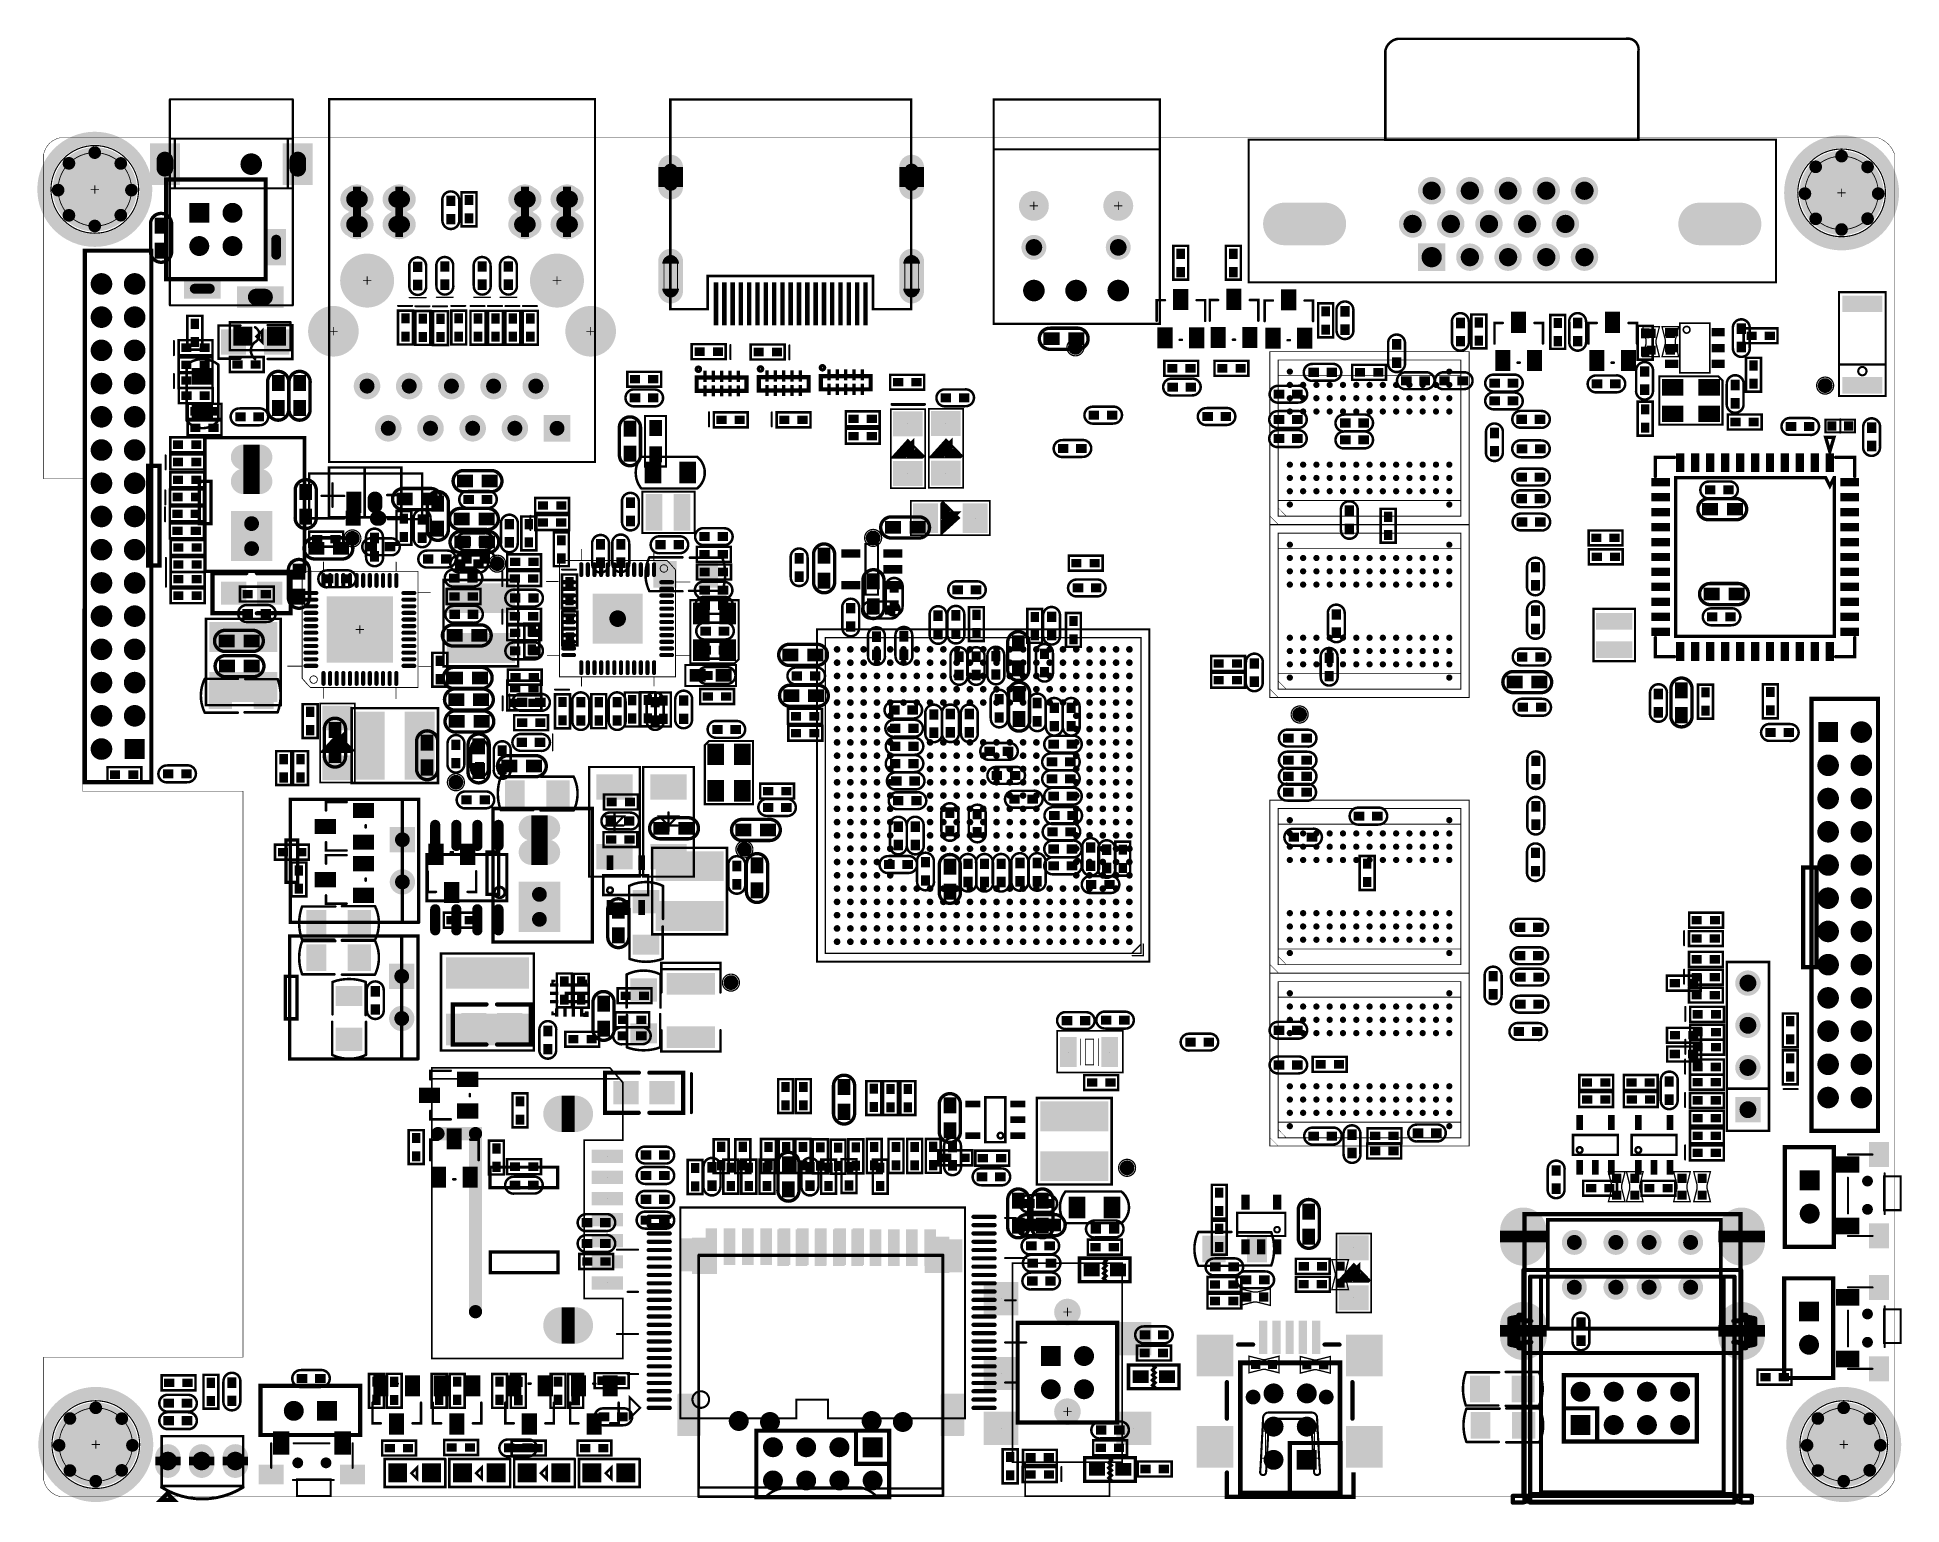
# Model space of a CAD drawing. Extents: x 68 to 180, y 55 to 144.
import ezdxf

# ---------------------------------------------------------------- set-up
doc = ezdxf.new("R2010")
doc.units = 0
doc.header["$MEASUREMENT"] = 0
doc.layers.get('0').update_dxf_attribs({"linetype": 'CONTINUOUS'})
for name, color, linetype in [('BOARD_OUTLINE_00', 2, 'CONTINUOUS'), ('DRIL_NPLTE_THRU_01', 16, 'CONTINUOUS'), ('DRIL_NPLTE_THRU_02', 4, 'CONTINUOUS'), ('DRIL_NPLTE_THRU_03', 96, 'CONTINUOUS'), ('DRIL_NPLTE_THRU_04', 136, 'CONTINUOUS'), ('DRIL_NPLTE_THRU_05', 34, 'CONTINUOUS'), ('DRIL_NPLTE_THRU_06', 176, 'CONTINUOUS'), ('DRIL_PLTE_THRU_01', 16, 'CONTINUOUS'), ('DRIL_PLTE_THRU_02', 4, 'CONTINUOUS'), ('DRIL_PLTE_THRU_03', 96, 'CONTINUOUS'), ('DRIL_PLTE_THRU_04', 136, 'CONTINUOUS'), ('DRIL_PLTE_THRU_05', 34, 'CONTINUOUS'), ('DRIL_PLTE_THRU_06', 176, 'CONTINUOUS'), ('DRIL_SYMBOL', 2, 'CONTINUOUS'), ('PADS_BOT', 5, 'CONTINUOUS'), ('PADS_INNER', 1, 'CONTINUOUS'), ('PADS_TOP', 1, 'CONTINUOUS'), ('PADS_XR_04', 4, 'CONTINUOUS'), ('PADS_XR_121', 222, 'CONTINUOUS'), ('PART_BOT_2DLINE_00', 253, 'CONTINUOUS'), ('PART_BOT_2DLINE_01', 183, 'CONTINUOUS'), ('PART_BOT_2DLINE_126', 2, 'CONTINUOUS'), ('PART_TOP_2DLINE_00', 67, 'CONTINUOUS'), ('PART_TOP_2DLINE_01', 67, 'CONTINUOUS'), ('PART_TOP_2DLINE_126', 2, 'CONTINUOUS'), ('PART_TOP_2DLINE_129', 130, 'CONTINUOUS'), ('PART_TOP_COPPER_121', 222, 'CONTINUOUS'), ('PART_TOP_COPPER_128', 210, 'CONTINUOUS'), ('PART_TOP_COPPER_129', 130, 'CONTINUOUS')]:
    doc.layers.add(name, color=color, linetype=linetype)

# ---------------------------------------------------------------- blocks, each defined once
blk = doc.blocks.new('SMOOTH_0$0254')
at = {"const_width": 0.0127}
blk.add_lwpolyline([(-0.00635, 0, 1), (0.00635, 0, 1)], format="xyb", close=True, dxfattribs=at)
blk = doc.blocks.new('BOARD_5728')
at = {"layer": 'BOARD_OUTLINE_00', "const_width": 0.0254}
blk.add_lwpolyline([(0, -12.66, -0.306685), (1, -11.66), (110.44, -11.66, -0.233627), (111.44, -12.66), (111.44, -92.46, -0.199366), (110.44, -93.46), (1, -93.46, -0.298113), (0, -92.46), (0, -85.07), (12, -85.07), (12, -50.99), (2.34, -50.99), (2.36, -32.19), (0, -32.19)], format="xyb", close=True, dxfattribs=at)
at = {"layer": 'BOARD_OUTLINE_00'}
for p in [(1, -11.66), (110.44, -11.66), (0, -12.66), (111.44, -12.66), (0, -32.19), (2.36, -32.19), (2.34, -50.99), (12, -50.99), (0, -85.07), (12, -85.07), (0, -92.46), (111.44, -92.46), (1, -93.46), (110.44, -93.46)]:
    blk.add_blockref('SMOOTH_0$0254', p, dxfattribs=at)
blk = doc.blocks.new('SMOOTH_0$1524')
at = {"const_width": 0.0762}
blk.add_lwpolyline([(-0.0381, 0, 1), (0.0381, 0, 1)], format="xyb", close=True, dxfattribs=at)
blk = doc.blocks.new('PART_BODY_BOT_5731')
at = {"layer": 'PART_BOT_2DLINE_00', "const_width": 0.152}
blk.add_lwpolyline([(-1.03, -0.45), (-1.03, 0.45), (1.01, 0.45), (1.01, -0.45)], close=True, dxfattribs=at)
at = {"layer": 'PART_BOT_2DLINE_00'}
for p in [(-1.03, 0.45), (1.01, 0.45), (-1.03, -0.45), (1.01, -0.45)]:
    blk.add_blockref('SMOOTH_0$1524', p, dxfattribs=at)
blk = doc.blocks.new('DRIL_HOLE_0')
blk.add_lwpolyline([(0, 0, 1), (0, 0, 1)], format="xyb", close=True)
blk = doc.blocks.new('PAD_0')
blk.add_lwpolyline([(0, 0, 1), (0, 0, 1)], format="xyb", close=True)
blk = doc.blocks.new('PAD_1')
at = {"const_width": 0.508}
blk.add_lwpolyline([(-0.305, 0), (0.305, 0)], dxfattribs=at)
blk = doc.blocks.new('STK_BOT_14')
at = {"layer": 'DRIL_PLTE_THRU_01'}
blk.add_blockref('DRIL_HOLE_0', (0, 0), dxfattribs=at)
at = {"layer": 'DRIL_PLTE_THRU_02'}
blk.add_blockref('DRIL_HOLE_0', (0, 0), dxfattribs=at)
at = {"layer": 'DRIL_PLTE_THRU_03'}
blk.add_blockref('DRIL_HOLE_0', (0, 0), dxfattribs=at)
at = {"layer": 'DRIL_PLTE_THRU_04'}
blk.add_blockref('DRIL_HOLE_0', (0, 0), dxfattribs=at)
at = {"layer": 'DRIL_PLTE_THRU_05'}
blk.add_blockref('DRIL_HOLE_0', (0, 0), dxfattribs=at)
at = {"layer": 'DRIL_PLTE_THRU_06'}
blk.add_blockref('DRIL_HOLE_0', (0, 0), dxfattribs=at)
at = {"layer": 'PADS_BOT'}
blk.add_blockref('PAD_1', (0, 0), dxfattribs=at)
at = {"layer": 'PADS_INNER'}
blk.add_blockref('PAD_0', (0, 0), dxfattribs=at)
at = {"layer": 'PADS_TOP'}
blk.add_blockref('PAD_0', (0, 0), dxfattribs=at)
blk = doc.blocks.new('SYM_BOT_14')
for name, p in [('STK_BOT_14', (-0.55, 0)), ('PART_BODY_BOT_5731', (0, 0)), ('STK_BOT_14', (0.55, 0))]:
    blk.add_blockref(name, p)
blk = doc.blocks.new('PART_BOT_0')
blk.add_blockref('SYM_BOT_14', (0, 0))
blk = doc.blocks.new('PART_BOT_1')
blk.add_blockref('SYM_BOT_14', (0, 0))
blk = doc.blocks.new('PART_BOT_2')
blk.add_blockref('SYM_BOT_14', (0, 0))
blk = doc.blocks.new('PART_BODY_TOP_5731')
at = {"layer": 'PART_TOP_2DLINE_00', "const_width": 0.152}
blk.add_lwpolyline([(-1.03, -0.45), (-1.03, 0.45), (1.01, 0.45), (1.01, -0.45)], close=True, dxfattribs=at)
at = {"layer": 'PART_TOP_2DLINE_00'}
for p in [(-1.03, 0.45), (1.01, 0.45), (-1.03, -0.45), (1.01, -0.45)]:
    blk.add_blockref('SMOOTH_0$1524', p, dxfattribs=at)
blk = doc.blocks.new('STK_TOP_14')
at = {"layer": 'DRIL_PLTE_THRU_01'}
blk.add_blockref('DRIL_HOLE_0', (0, 0), dxfattribs=at)
at = {"layer": 'DRIL_PLTE_THRU_02'}
blk.add_blockref('DRIL_HOLE_0', (0, 0), dxfattribs=at)
at = {"layer": 'DRIL_PLTE_THRU_03'}
blk.add_blockref('DRIL_HOLE_0', (0, 0), dxfattribs=at)
at = {"layer": 'DRIL_PLTE_THRU_04'}
blk.add_blockref('DRIL_HOLE_0', (0, 0), dxfattribs=at)
at = {"layer": 'DRIL_PLTE_THRU_05'}
blk.add_blockref('DRIL_HOLE_0', (0, 0), dxfattribs=at)
at = {"layer": 'DRIL_PLTE_THRU_06'}
blk.add_blockref('DRIL_HOLE_0', (0, 0), dxfattribs=at)
at = {"layer": 'PADS_BOT'}
blk.add_blockref('PAD_0', (0, 0), dxfattribs=at)
at = {"layer": 'PADS_INNER'}
blk.add_blockref('PAD_0', (0, 0), dxfattribs=at)
at = {"layer": 'PADS_TOP'}
blk.add_blockref('PAD_1', (0, 0), dxfattribs=at)
blk = doc.blocks.new('SYM_TOP_14')
for name, p in [('STK_TOP_14', (-0.55, 0)), ('PART_BODY_TOP_5731', (0, 0)), ('STK_TOP_14', (0.55, 0))]:
    blk.add_blockref(name, p)
blk = doc.blocks.new('PART_TOP_3')
blk.add_blockref('SYM_TOP_14', (0, 0))
blk = doc.blocks.new('PART_BOT_4')
blk.add_blockref('SYM_BOT_14', (0, 0))
blk = doc.blocks.new('PART_TOP_5')
blk.add_blockref('SYM_TOP_14', (0, 0))
blk = doc.blocks.new('PART_BOT_6')
blk.add_blockref('SYM_BOT_14', (0, 0))
blk = doc.blocks.new('PART_BOT_7')
blk.add_blockref('SYM_BOT_14', (0, 0))
blk = doc.blocks.new('PART_BOT_8')
blk.add_blockref('SYM_BOT_14', (0, 0))
blk = doc.blocks.new('PART_BOT_9')
blk.add_blockref('SYM_BOT_14', (0, 0))
blk = doc.blocks.new('PART_BOT_10')
blk.add_blockref('SYM_BOT_14', (0, 0))
blk = doc.blocks.new('SMOOTH_0$08001')
at = {"const_width": 0.040005}
blk.add_lwpolyline([(-0.020002, 0, 1), (0.020002, 0, 1)], format="xyb", close=True, dxfattribs=at)
blk = doc.blocks.new('SMOOTH_0$12')
at = {"const_width": 0.06}
blk.add_lwpolyline([(-0.03, 0, 1), (0.03, 0, 1)], format="xyb", close=True, dxfattribs=at)
blk = doc.blocks.new('PART_BODY_TOP_5730')
at = {"layer": 'PART_TOP_2DLINE_00', "const_width": 0.12}
blk.add_lwpolyline([(-10, 10), (10, 10), (10, -10), (-10, -10)], close=True, dxfattribs=at)
at = {"layer": 'PART_TOP_2DLINE_01', "const_width": 0.08}
for points in [[(-8.97, 9.63), (-9.63, 9.63), (-9.63, 8.94)], [(-9.49, 8.95), (-8.94, 9.5)]]:
    blk.add_lwpolyline(points, dxfattribs=at)
blk.add_lwpolyline([(-9.5, -9.5), (-9.5, 9.5), (9.5, 9.5), (9.5, -9.5)], close=True, dxfattribs=at)
at = {"layer": 'PART_TOP_2DLINE_00'}
for p in [(-10, 10), (10, 10), (-10, -10), (10, -10)]:
    blk.add_blockref('SMOOTH_0$12', p, dxfattribs=at)
at = {"layer": 'PART_TOP_2DLINE_01'}
for p in [(-9.63, 9.63), (-9.63, 8.94), (-9.5, 9.5), (-9.49, 8.95), (-8.97, 9.63), (-8.94, 9.5), (9.5, 9.5), (-9.5, -9.5), (9.5, -9.5)]:
    blk.add_blockref('SMOOTH_0$08001', p, dxfattribs=at)
blk = doc.blocks.new('PAD_2')
at = {"const_width": 0.2}
blk.add_lwpolyline([(0, -0.1, 1), (0, 0.1, 1)], format="xyb", close=True, dxfattribs=at)
blk = doc.blocks.new('STK_TOP_13')
at = {"layer": 'DRIL_NPLTE_THRU_01'}
blk.add_blockref('DRIL_HOLE_0', (0, 0), dxfattribs=at)
at = {"layer": 'DRIL_NPLTE_THRU_02'}
blk.add_blockref('DRIL_HOLE_0', (0, 0), dxfattribs=at)
at = {"layer": 'DRIL_NPLTE_THRU_03'}
blk.add_blockref('DRIL_HOLE_0', (0, 0), dxfattribs=at)
at = {"layer": 'DRIL_NPLTE_THRU_04'}
blk.add_blockref('DRIL_HOLE_0', (0, 0), dxfattribs=at)
at = {"layer": 'DRIL_NPLTE_THRU_05'}
blk.add_blockref('DRIL_HOLE_0', (0, 0), dxfattribs=at)
at = {"layer": 'DRIL_NPLTE_THRU_06'}
blk.add_blockref('DRIL_HOLE_0', (0, 0), dxfattribs=at)
at = {"layer": 'PADS_BOT'}
blk.add_blockref('PAD_0', (0, 0), dxfattribs=at)
at = {"layer": 'PADS_INNER'}
blk.add_blockref('PAD_0', (0, 0), dxfattribs=at)
at = {"layer": 'PADS_TOP'}
blk.add_blockref('PAD_2', (0, 0), dxfattribs=at)
blk = doc.blocks.new('SYM_TOP_13')
for name, p in [('PART_BODY_TOP_5730', (0, 0)), ('STK_TOP_13', (-8.8, 8.8)), ('STK_TOP_13', (-8, 8.8)), ('STK_TOP_13', (-7.2, 8.8)), ('STK_TOP_13', (-6.4, 8.8)), ('STK_TOP_13', (-5.6, 8.8)), ('STK_TOP_13', (-4.8, 8.8)), ('STK_TOP_13', (-4, 8.8)), ('STK_TOP_13', (-3.2, 8.8)), ('STK_TOP_13', (-2.4, 8.8)), ('STK_TOP_13', (-1.6, 8.8)), ('STK_TOP_13', (-0.8, 8.8)), ('STK_TOP_13', (0, 8.8)), ('STK_TOP_13', (0.8, 8.8)), ('STK_TOP_13', (1.6, 8.8)), ('STK_TOP_13', (2.4, 8.8)), ('STK_TOP_13', (3.2, 8.8)), ('STK_TOP_13', (4, 8.8)), ('STK_TOP_13', (4.8, 8.8)), ('STK_TOP_13', (5.6, 8.8)), ('STK_TOP_13', (6.4, 8.8)), ('STK_TOP_13', (7.2, 8.8)), ('STK_TOP_13', (8, 8.8)), ('STK_TOP_13', (8.8, 8.8)), ('STK_TOP_13', (-8.8, 8)), ('STK_TOP_13', (-8, 8)), ('STK_TOP_13', (-7.2, 8)), ('STK_TOP_13', (-6.4, 8)), ('STK_TOP_13', (-5.6, 8)), ('STK_TOP_13', (-4.8, 8)), ('STK_TOP_13', (-4, 8)), ('STK_TOP_13', (-3.2, 8)), ('STK_TOP_13', (-2.4, 8)), ('STK_TOP_13', (-1.6, 8)), ('STK_TOP_13', (-0.8, 8)), ('STK_TOP_13', (0, 8)), ('STK_TOP_13', (0.8, 8)), ('STK_TOP_13', (1.6, 8)), ('STK_TOP_13', (2.4, 8)), ('STK_TOP_13', (3.2, 8)), ('STK_TOP_13', (4, 8)), ('STK_TOP_13', (4.8, 8)), ('STK_TOP_13', (5.6, 8)), ('STK_TOP_13', (6.4, 8)), ('STK_TOP_13', (7.2, 8)), ('STK_TOP_13', (8, 8)), ('STK_TOP_13', (8.8, 8)), ('STK_TOP_13', (-8.8, 7.2)), ('STK_TOP_13', (-8, 7.2)), ('STK_TOP_13', (-7.2, 7.2)), ('STK_TOP_13', (-6.4, 7.2)), ('STK_TOP_13', (-5.6, 7.2)), ('STK_TOP_13', (-4.8, 7.2)), ('STK_TOP_13', (-4, 7.2)), ('STK_TOP_13', (-3.2, 7.2)), ('STK_TOP_13', (-2.4, 7.2)), ('STK_TOP_13', (-1.6, 7.2)), ('STK_TOP_13', (-0.8, 7.2)), ('STK_TOP_13', (0, 7.2)), ('STK_TOP_13', (0.8, 7.2)), ('STK_TOP_13', (1.6, 7.2)), ('STK_TOP_13', (2.4, 7.2)), ('STK_TOP_13', (3.2, 7.2)), ('STK_TOP_13', (4, 7.2)), ('STK_TOP_13', (4.8, 7.2)), ('STK_TOP_13', (5.6, 7.2)), ('STK_TOP_13', (6.4, 7.2)), ('STK_TOP_13', (7.2, 7.2)), ('STK_TOP_13', (8, 7.2)), ('STK_TOP_13', (8.8, 7.2)), ('STK_TOP_13', (-8.8, 6.4)), ('STK_TOP_13', (-8.8, 5.6)), ('STK_TOP_13', (-8, 6.4)), ('STK_TOP_13', (-8, 5.6)), ('STK_TOP_13', (-7.2, 6.4)), ('STK_TOP_13', (-7.2, 5.6)), ('STK_TOP_13', (-6.4, 6.4)), ('STK_TOP_13', (-6.4, 5.6)), ('STK_TOP_13', (-5.6, 6.4)), ('STK_TOP_13', (-5.6, 5.6)), ('STK_TOP_13', (-4.8, 6.4)), ('STK_TOP_13', (-4.8, 5.6)), ('STK_TOP_13', (-4, 6.4)), ('STK_TOP_13', (-4, 5.6)), ('STK_TOP_13', (-3.2, 6.4)), ('STK_TOP_13', (-3.2, 5.6)), ('STK_TOP_13', (-2.4, 6.4)), ('STK_TOP_13', (-2.4, 5.6)), ('STK_TOP_13', (-1.6, 6.4)), ('STK_TOP_13', (-1.6, 5.6)), ('STK_TOP_13', (-0.8, 6.4)), ('STK_TOP_13', (-0.8, 5.6)), ('STK_TOP_13', (0, 6.4)), ('STK_TOP_13', (0, 5.6)), ('STK_TOP_13', (0.8, 6.4)), ('STK_TOP_13', (0.8, 5.6)), ('STK_TOP_13', (1.6, 6.4)), ('STK_TOP_13', (1.6, 5.6)), ('STK_TOP_13', (2.4, 6.4)), ('STK_TOP_13', (2.4, 5.6)), ('STK_TOP_13', (3.2, 6.4)), ('STK_TOP_13', (3.2, 5.6)), ('STK_TOP_13', (4, 6.4)), ('STK_TOP_13', (4, 5.6)), ('STK_TOP_13', (4.8, 6.4)), ('STK_TOP_13', (4.8, 5.6)), ('STK_TOP_13', (5.6, 6.4)), ('STK_TOP_13', (5.6, 5.6)), ('STK_TOP_13', (6.4, 6.4)), ('STK_TOP_13', (6.4, 5.6)), ('STK_TOP_13', (7.2, 6.4)), ('STK_TOP_13', (7.2, 5.6)), ('STK_TOP_13', (8, 6.4)), ('STK_TOP_13', (8, 5.6)), ('STK_TOP_13', (8.8, 6.4)), ('STK_TOP_13', (8.8, 5.6)), ('STK_TOP_13', (-8.8, 4.8)), ('STK_TOP_13', (-8, 4.8)), ('STK_TOP_13', (-7.2, 4.8)), ('STK_TOP_13', (-6.4, 4.8)), ('STK_TOP_13', (-5.6, 4.8)), ('STK_TOP_13', (5.6, 4.8)), ('STK_TOP_13', (6.4, 4.8)), ('STK_TOP_13', (7.2, 4.8)), ('STK_TOP_13', (8, 4.8)), ('STK_TOP_13', (8.8, 4.8)), ('STK_TOP_13', (-8.8, 4)), ('STK_TOP_13', (-8.8, 3.2)), ('STK_TOP_13', (-8, 4)), ('STK_TOP_13', (-8, 3.2)), ('STK_TOP_13', (-7.2, 4)), ('STK_TOP_13', (-7.2, 3.2)), ('STK_TOP_13', (-6.4, 4)), ('STK_TOP_13', (-6.4, 3.2)), ('STK_TOP_13', (-5.6, 4)), ('STK_TOP_13', (-5.6, 3.2)), ('STK_TOP_13', (-3.2, 3.2)), ('STK_TOP_13', (-2.4, 3.2)), ('STK_TOP_13', (-1.6, 3.2)), ('STK_TOP_13', (-0.8, 3.2)), ('STK_TOP_13', (0, 3.2)), ('STK_TOP_13', (0.8, 3.2)), ('STK_TOP_13', (1.6, 3.2)), ('STK_TOP_13', (2.4, 3.2)), ('STK_TOP_13', (3.2, 3.2)), ('STK_TOP_13', (5.6, 4)), ('STK_TOP_13', (5.6, 3.2)), ('STK_TOP_13', (6.4, 4)), ('STK_TOP_13', (6.4, 3.2)), ('STK_TOP_13', (7.2, 4)), ('STK_TOP_13', (7.2, 3.2)), ('STK_TOP_13', (8, 4)), ('STK_TOP_13', (8, 3.2)), ('STK_TOP_13', (8.8, 4)), ('STK_TOP_13', (8.8, 3.2)), ('STK_TOP_13', (-8.8, 2.4)), ('STK_TOP_13', (-8, 2.4)), ('STK_TOP_13', (-7.2, 2.4)), ('STK_TOP_13', (-6.4, 2.4)), ('STK_TOP_13', (-5.6, 2.4)), ('STK_TOP_13', (-3.2, 2.4)), ('STK_TOP_13', (-2.4, 2.4)), ('STK_TOP_13', (-1.6, 2.4)), ('STK_TOP_13', (-0.8, 2.4)), ('STK_TOP_13', (0, 2.4)), ('STK_TOP_13', (0.8, 2.4)), ('STK_TOP_13', (1.6, 2.4)), ('STK_TOP_13', (2.4, 2.4)), ('STK_TOP_13', (3.2, 2.4)), ('STK_TOP_13', (5.6, 2.4)), ('STK_TOP_13', (6.4, 2.4)), ('STK_TOP_13', (7.2, 2.4)), ('STK_TOP_13', (8, 2.4)), ('STK_TOP_13', (8.8, 2.4)), ('STK_TOP_13', (-8.8, 1.6)), ('STK_TOP_13', (-8, 1.6)), ('STK_TOP_13', (-7.2, 1.6)), ('STK_TOP_13', (-6.4, 1.6)), ('STK_TOP_13', (-5.6, 1.6)), ('STK_TOP_13', (-3.2, 1.6)), ('STK_TOP_13', (-2.4, 1.6)), ('STK_TOP_13', (-1.6, 1.6)), ('STK_TOP_13', (-0.8, 1.6)), ('STK_TOP_13', (0, 1.6)), ('STK_TOP_13', (0.8, 1.6)), ('STK_TOP_13', (1.6, 1.6)), ('STK_TOP_13', (2.4, 1.6)), ('STK_TOP_13', (3.2, 1.6)), ('STK_TOP_13', (5.6, 1.6)), ('STK_TOP_13', (6.4, 1.6)), ('STK_TOP_13', (7.2, 1.6)), ('STK_TOP_13', (8, 1.6)), ('STK_TOP_13', (8.8, 1.6)), ('STK_TOP_13', (-8.8, 0.8)), ('STK_TOP_13', (-8.8, 0)), ('STK_TOP_13', (-8, 0.8)), ('STK_TOP_13', (-8, 0)), ('STK_TOP_13', (-7.2, 0.8)), ('STK_TOP_13', (-7.2, 0)), ('STK_TOP_13', (-6.4, 0.8)), ('STK_TOP_13', (-6.4, 0)), ('STK_TOP_13', (-5.6, 0.8)), ('STK_TOP_13', (-5.6, 0)), ('STK_TOP_13', (-3.2, 0.8)), ('STK_TOP_13', (-3.2, 0)), ('STK_TOP_13', (-2.4, 0.8)), ('STK_TOP_13', (-2.4, 0)), ('STK_TOP_13', (-1.6, 0.8)), ('STK_TOP_13', (-1.6, 0)), ('STK_TOP_13', (-0.8, 0.8)), ('STK_TOP_13', (-0.8, 0)), ('STK_TOP_13', (0, 0.8)), ('STK_TOP_13', (0, 0)), ('STK_TOP_13', (0.8, 0.8)), ('STK_TOP_13', (0.8, 0)), ('STK_TOP_13', (1.6, 0.8)), ('STK_TOP_13', (1.6, 0)), ('STK_TOP_13', (2.4, 0.8)), ('STK_TOP_13', (2.4, 0)), ('STK_TOP_13', (3.2, 0.8)), ('STK_TOP_13', (3.2, 0)), ('STK_TOP_13', (5.6, 0.8)), ('STK_TOP_13', (5.6, 0)), ('STK_TOP_13', (6.4, 0.8)), ('STK_TOP_13', (6.4, 0)), ('STK_TOP_13', (7.2, 0.8)), ('STK_TOP_13', (7.2, 0)), ('STK_TOP_13', (8, 0.8)), ('STK_TOP_13', (8, 0)), ('STK_TOP_13', (8.8, 0.8)), ('STK_TOP_13', (8.8, 0)), ('STK_TOP_13', (-8.8, -0.8)), ('STK_TOP_13', (-8, -0.8)), ('STK_TOP_13', (-7.2, -0.8)), ('STK_TOP_13', (-6.4, -0.8)), ('STK_TOP_13', (-5.6, -0.8)), ('STK_TOP_13', (-3.2, -0.8)), ('STK_TOP_13', (-2.4, -0.8)), ('STK_TOP_13', (-1.6, -0.8)), ('STK_TOP_13', (-0.8, -0.8)), ('STK_TOP_13', (0, -0.8)), ('STK_TOP_13', (0.8, -0.8)), ('STK_TOP_13', (1.6, -0.8)), ('STK_TOP_13', (2.4, -0.8)), ('STK_TOP_13', (3.2, -0.8)), ('STK_TOP_13', (5.6, -0.8)), ('STK_TOP_13', (6.4, -0.8)), ('STK_TOP_13', (7.2, -0.8)), ('STK_TOP_13', (8, -0.8)), ('STK_TOP_13', (8.8, -0.8)), ('STK_TOP_13', (-8.8, -1.6)), ('STK_TOP_13', (-8.8, -2.4)), ('STK_TOP_13', (-8, -1.6)), ('STK_TOP_13', (-8, -2.4)), ('STK_TOP_13', (-7.2, -1.6)), ('STK_TOP_13', (-7.2, -2.4)), ('STK_TOP_13', (-6.4, -1.6)), ('STK_TOP_13', (-6.4, -2.4)), ('STK_TOP_13', (-5.6, -1.6)), ('STK_TOP_13', (-5.6, -2.4)), ('STK_TOP_13', (-3.2, -1.6)), ('STK_TOP_13', (-3.2, -2.4)), ('STK_TOP_13', (-2.4, -1.6)), ('STK_TOP_13', (-2.4, -2.4)), ('STK_TOP_13', (-1.6, -1.6)), ('STK_TOP_13', (-1.6, -2.4)), ('STK_TOP_13', (-0.8, -1.6)), ('STK_TOP_13', (-0.8, -2.4)), ('STK_TOP_13', (0, -1.6)), ('STK_TOP_13', (0, -2.4)), ('STK_TOP_13', (0.8, -1.6)), ('STK_TOP_13', (0.8, -2.4)), ('STK_TOP_13', (1.6, -1.6)), ('STK_TOP_13', (1.6, -2.4)), ('STK_TOP_13', (2.4, -1.6)), ('STK_TOP_13', (2.4, -2.4)), ('STK_TOP_13', (3.2, -1.6)), ('STK_TOP_13', (3.2, -2.4)), ('STK_TOP_13', (5.6, -1.6)), ('STK_TOP_13', (5.6, -2.4)), ('STK_TOP_13', (6.4, -1.6)), ('STK_TOP_13', (6.4, -2.4)), ('STK_TOP_13', (7.2, -1.6)), ('STK_TOP_13', (7.2, -2.4)), ('STK_TOP_13', (8, -1.6)), ('STK_TOP_13', (8, -2.4)), ('STK_TOP_13', (8.8, -1.6)), ('STK_TOP_13', (8.8, -2.4)), ('STK_TOP_13', (-8.8, -3.2)), ('STK_TOP_13', (-8, -3.2)), ('STK_TOP_13', (-7.2, -3.2)), ('STK_TOP_13', (-6.4, -3.2)), ('STK_TOP_13', (-5.6, -3.2)), ('STK_TOP_13', (-3.2, -3.2)), ('STK_TOP_13', (-2.4, -3.2)), ('STK_TOP_13', (-1.6, -3.2)), ('STK_TOP_13', (-0.8, -3.2)), ('STK_TOP_13', (0, -3.2)), ('STK_TOP_13', (0.8, -3.2)), ('STK_TOP_13', (1.6, -3.2)), ('STK_TOP_13', (2.4, -3.2)), ('STK_TOP_13', (3.2, -3.2)), ('STK_TOP_13', (5.6, -3.2)), ('STK_TOP_13', (6.4, -3.2)), ('STK_TOP_13', (7.2, -3.2)), ('STK_TOP_13', (8, -3.2)), ('STK_TOP_13', (8.8, -3.2)), ('STK_TOP_13', (-8.8, -4)), ('STK_TOP_13', (-8, -4)), ('STK_TOP_13', (-7.2, -4)), ('STK_TOP_13', (-6.4, -4)), ('STK_TOP_13', (-5.6, -4)), ('STK_TOP_13', (5.6, -4)), ('STK_TOP_13', (6.4, -4)), ('STK_TOP_13', (7.2, -4)), ('STK_TOP_13', (8, -4)), ('STK_TOP_13', (8.8, -4)), ('STK_TOP_13', (-8.8, -4.8)), ('STK_TOP_13', (-8.8, -5.6)), ('STK_TOP_13', (-8, -4.8)), ('STK_TOP_13', (-8, -5.6)), ('STK_TOP_13', (-7.2, -4.8)), ('STK_TOP_13', (-7.2, -5.6)), ('STK_TOP_13', (-6.4, -4.8)), ('STK_TOP_13', (-6.4, -5.6)), ('STK_TOP_13', (-5.6, -4.8)), ('STK_TOP_13', (-5.6, -5.6)), ('STK_TOP_13', (-4.8, -5.6)), ('STK_TOP_13', (-4, -5.6)), ('STK_TOP_13', (-3.2, -5.6)), ('STK_TOP_13', (-2.4, -5.6)), ('STK_TOP_13', (-1.6, -5.6)), ('STK_TOP_13', (-0.8, -5.6)), ('STK_TOP_13', (0, -5.6)), ('STK_TOP_13', (0.8, -5.6)), ('STK_TOP_13', (1.6, -5.6)), ('STK_TOP_13', (2.4, -5.6)), ('STK_TOP_13', (3.2, -5.6)), ('STK_TOP_13', (4, -5.6)), ('STK_TOP_13', (4.8, -5.6)), ('STK_TOP_13', (5.6, -4.8)), ('STK_TOP_13', (5.6, -5.6)), ('STK_TOP_13', (6.4, -4.8)), ('STK_TOP_13', (6.4, -5.6)), ('STK_TOP_13', (7.2, -4.8)), ('STK_TOP_13', (7.2, -5.6)), ('STK_TOP_13', (8, -4.8)), ('STK_TOP_13', (8, -5.6)), ('STK_TOP_13', (8.8, -4.8)), ('STK_TOP_13', (8.8, -5.6)), ('STK_TOP_13', (-8.8, -6.4)), ('STK_TOP_13', (-8, -6.4)), ('STK_TOP_13', (-7.2, -6.4)), ('STK_TOP_13', (-6.4, -6.4)), ('STK_TOP_13', (-5.6, -6.4)), ('STK_TOP_13', (-4.8, -6.4)), ('STK_TOP_13', (-4, -6.4)), ('STK_TOP_13', (-3.2, -6.4)), ('STK_TOP_13', (-2.4, -6.4)), ('STK_TOP_13', (-1.6, -6.4)), ('STK_TOP_13', (-0.8, -6.4)), ('STK_TOP_13', (0, -6.4)), ('STK_TOP_13', (0.8, -6.4)), ('STK_TOP_13', (1.6, -6.4)), ('STK_TOP_13', (2.4, -6.4)), ('STK_TOP_13', (3.2, -6.4)), ('STK_TOP_13', (4, -6.4)), ('STK_TOP_13', (4.8, -6.4)), ('STK_TOP_13', (5.6, -6.4)), ('STK_TOP_13', (6.4, -6.4)), ('STK_TOP_13', (7.2, -6.4)), ('STK_TOP_13', (8, -6.4)), ('STK_TOP_13', (8.8, -6.4)), ('STK_TOP_13', (-8.8, -7.2)), ('STK_TOP_13', (-8.8, -8)), ('STK_TOP_13', (-8, -7.2)), ('STK_TOP_13', (-8, -8)), ('STK_TOP_13', (-7.2, -7.2)), ('STK_TOP_13', (-7.2, -8)), ('STK_TOP_13', (-6.4, -7.2)), ('STK_TOP_13', (-6.4, -8)), ('STK_TOP_13', (-5.6, -7.2)), ('STK_TOP_13', (-5.6, -8)), ('STK_TOP_13', (-4.8, -7.2)), ('STK_TOP_13', (-4.8, -8)), ('STK_TOP_13', (-4, -7.2)), ('STK_TOP_13', (-4, -8)), ('STK_TOP_13', (-3.2, -7.2)), ('STK_TOP_13', (-3.2, -8)), ('STK_TOP_13', (-2.4, -7.2)), ('STK_TOP_13', (-2.4, -8)), ('STK_TOP_13', (-1.6, -7.2)), ('STK_TOP_13', (-1.6, -8)), ('STK_TOP_13', (-0.8, -7.2)), ('STK_TOP_13', (-0.8, -8)), ('STK_TOP_13', (0, -7.2)), ('STK_TOP_13', (0, -8)), ('STK_TOP_13', (0.8, -7.2)), ('STK_TOP_13', (0.8, -8)), ('STK_TOP_13', (1.6, -7.2)), ('STK_TOP_13', (1.6, -8)), ('STK_TOP_13', (2.4, -7.2)), ('STK_TOP_13', (2.4, -8)), ('STK_TOP_13', (3.2, -7.2)), ('STK_TOP_13', (3.2, -8)), ('STK_TOP_13', (4, -7.2)), ('STK_TOP_13', (4, -8)), ('STK_TOP_13', (4.8, -7.2)), ('STK_TOP_13', (4.8, -8)), ('STK_TOP_13', (5.6, -7.2)), ('STK_TOP_13', (5.6, -8)), ('STK_TOP_13', (6.4, -7.2)), ('STK_TOP_13', (6.4, -8)), ('STK_TOP_13', (7.2, -7.2)), ('STK_TOP_13', (7.2, -8)), ('STK_TOP_13', (8, -7.2)), ('STK_TOP_13', (8, -8)), ('STK_TOP_13', (8.8, -7.2)), ('STK_TOP_13', (8.8, -8)), ('STK_TOP_13', (-8.8, -8.8)), ('STK_TOP_13', (-8, -8.8)), ('STK_TOP_13', (-7.2, -8.8)), ('STK_TOP_13', (-6.4, -8.8)), ('STK_TOP_13', (-5.6, -8.8)), ('STK_TOP_13', (-4.8, -8.8)), ('STK_TOP_13', (-4, -8.8)), ('STK_TOP_13', (-3.2, -8.8)), ('STK_TOP_13', (-2.4, -8.8)), ('STK_TOP_13', (-1.6, -8.8)), ('STK_TOP_13', (-0.8, -8.8)), ('STK_TOP_13', (0, -8.8)), ('STK_TOP_13', (0.8, -8.8)), ('STK_TOP_13', (1.6, -8.8)), ('STK_TOP_13', (2.4, -8.8)), ('STK_TOP_13', (3.2, -8.8)), ('STK_TOP_13', (4, -8.8)), ('STK_TOP_13', (4.8, -8.8)), ('STK_TOP_13', (5.6, -8.8)), ('STK_TOP_13', (6.4, -8.8)), ('STK_TOP_13', (7.2, -8.8)), ('STK_TOP_13', (8, -8.8)), ('STK_TOP_13', (8.8, -8.8))]:
    blk.add_blockref(name, p)
blk = doc.blocks.new('PART_TOP_11')
blk.add_blockref('SYM_TOP_13', (0, 0))
blk = doc.blocks.new('PART_BODY_TOP_5732')
at = {"layer": 'PART_TOP_2DLINE_00', "const_width": 0.152}
blk.add_lwpolyline([(-1.5, -0.9), (-1.5, 2.1), (2.85, 2.1), (2.85, -0.9)], close=True, dxfattribs=at)
blk.add_lwpolyline([(0.65, 2.1), (0.65, -0.9)], dxfattribs=at)
at = {"layer": 'PART_TOP_2DLINE_00'}
for p in [(-1.5, 2.1), (0.65, 2.1), (2.85, 2.1), (-1.5, -0.9), (0.65, -0.9), (2.85, -0.9)]:
    blk.add_blockref('SMOOTH_0$1524', p, dxfattribs=at)
blk = doc.blocks.new('DRIL_SYMBOL_0$6')
at = {"layer": 'DRIL_SYMBOL', "const_width": 0.0508}
for points in [[(-0.254, 0), (0.254, 0)], [(0, -0.254), (0, 0.254)]]:
    blk.add_lwpolyline(points, dxfattribs=at)
blk = doc.blocks.new('DRIL_HOLE_0$6')
at = {"const_width": 0.3}
blk.add_lwpolyline([(-0.15, 0, 1), (0.15, 0, 1)], format="xyb", close=True, dxfattribs=at)
blk.add_blockref('DRIL_SYMBOL_0$6', (0, 0))
blk = doc.blocks.new('PAD_3')
at = {"const_width": 0.9}
blk.add_lwpolyline([(-0.65, 0), (0.65, 0)], dxfattribs=at)
blk = doc.blocks.new('STK_TOP_16')
at = {"layer": 'DRIL_PLTE_THRU_01'}
blk.add_blockref('DRIL_HOLE_0$6', (0, 0), dxfattribs=at)
at = {"layer": 'DRIL_PLTE_THRU_02'}
blk.add_blockref('DRIL_HOLE_0$6', (0, 0), dxfattribs=at)
at = {"layer": 'DRIL_PLTE_THRU_03'}
blk.add_blockref('DRIL_HOLE_0$6', (0, 0), dxfattribs=at)
at = {"layer": 'DRIL_PLTE_THRU_04'}
blk.add_blockref('DRIL_HOLE_0$6', (0, 0), dxfattribs=at)
at = {"layer": 'DRIL_PLTE_THRU_05'}
blk.add_blockref('DRIL_HOLE_0$6', (0, 0), dxfattribs=at)
at = {"layer": 'DRIL_PLTE_THRU_06'}
blk.add_blockref('DRIL_HOLE_0$6', (0, 0), dxfattribs=at)
at = {"layer": 'PADS_BOT', "rotation": 90}
blk.add_blockref('PAD_3', (0, 0), dxfattribs=at)
at = {"layer": 'PADS_INNER', "rotation": 90}
blk.add_blockref('PAD_3', (0, 0), dxfattribs=at)
at = {"layer": 'PADS_TOP', "rotation": 90}
blk.add_blockref('PAD_3', (0, 0), dxfattribs=at)
blk = doc.blocks.new('PAD_4')
at = {"const_width": 0.45}
blk.add_lwpolyline([(-0.2, -0.225), (0.2, -0.225, 1), (0.2, 0.225), (-0.2, 0.225, 1)], format="xyb", close=True, dxfattribs=at)
blk = doc.blocks.new('STK_TOP_15')
at = {"layer": 'DRIL_PLTE_THRU_01'}
blk.add_blockref('DRIL_HOLE_0$6', (0, 0), dxfattribs=at)
at = {"layer": 'DRIL_PLTE_THRU_02'}
blk.add_blockref('DRIL_HOLE_0$6', (0, 0), dxfattribs=at)
at = {"layer": 'DRIL_PLTE_THRU_03'}
blk.add_blockref('DRIL_HOLE_0$6', (0, 0), dxfattribs=at)
at = {"layer": 'DRIL_PLTE_THRU_04'}
blk.add_blockref('DRIL_HOLE_0$6', (0, 0), dxfattribs=at)
at = {"layer": 'DRIL_PLTE_THRU_05'}
blk.add_blockref('DRIL_HOLE_0$6', (0, 0), dxfattribs=at)
at = {"layer": 'DRIL_PLTE_THRU_06'}
blk.add_blockref('DRIL_HOLE_0$6', (0, 0), dxfattribs=at)
at = {"layer": 'PADS_BOT', "rotation": 90}
blk.add_blockref('PAD_4', (0, 0), dxfattribs=at)
at = {"layer": 'PADS_INNER', "rotation": 90}
blk.add_blockref('PAD_4', (0, 0), dxfattribs=at)
at = {"layer": 'PADS_TOP', "rotation": 90}
blk.add_blockref('PAD_4', (0, 0), dxfattribs=at)
blk = doc.blocks.new('SYM_TOP_15')
for name, p in [('PART_BODY_TOP_5732', (0, 0)), ('STK_TOP_16', (0, 0)), ('STK_TOP_15', (1.27, 0))]:
    blk.add_blockref(name, p)
blk = doc.blocks.new('PART_TOP_12')
blk.add_blockref('SYM_TOP_15', (0, 0))
blk = doc.blocks.new('PART_BODY_TOP_5733')
at = {"layer": 'PART_TOP_2DLINE_00', "const_width": 0.152}
blk.add_lwpolyline([(-1.27, -1.27), (-1.27, 1.27), (8.89, 1.27), (8.89, -1.27)], close=True, dxfattribs=at)
blk.add_lwpolyline([(1.27, -1.27), (1.27, 1.27)], dxfattribs=at)
at = {"layer": 'PART_TOP_2DLINE_00'}
for p in [(-1.27, 1.27), (1.27, 1.27), (8.89, 1.27), (-1.27, -1.27), (1.27, -1.27), (8.89, -1.27)]:
    blk.add_blockref('SMOOTH_0$1524', p, dxfattribs=at)
blk = doc.blocks.new('DRIL_SYMBOL_1$016')
at = {"layer": 'DRIL_SYMBOL', "const_width": 0.0508}
for points in [[(-0.254, 0), (0.254, 0)], [(0, -0.254), (0, 0.254)]]:
    blk.add_lwpolyline(points, dxfattribs=at)
blk = doc.blocks.new('DRIL_HOLE_1$016')
at = {"const_width": 0.508}
blk.add_lwpolyline([(-0.254, 0, 1), (0.254, 0, 1)], format="xyb", close=True, dxfattribs=at)
blk.add_blockref('DRIL_SYMBOL_1$016', (0, 0))
blk = doc.blocks.new('PAD_5')
at = {"const_width": 1.524}
blk.add_lwpolyline([(-0.762, 0), (0.762, 0)], dxfattribs=at)
blk = doc.blocks.new('STK_TOP_18')
at = {"layer": 'DRIL_PLTE_THRU_01'}
blk.add_blockref('DRIL_HOLE_1$016', (0, 0), dxfattribs=at)
at = {"layer": 'DRIL_PLTE_THRU_02'}
blk.add_blockref('DRIL_HOLE_1$016', (0, 0), dxfattribs=at)
at = {"layer": 'DRIL_PLTE_THRU_03'}
blk.add_blockref('DRIL_HOLE_1$016', (0, 0), dxfattribs=at)
at = {"layer": 'DRIL_PLTE_THRU_04'}
blk.add_blockref('DRIL_HOLE_1$016', (0, 0), dxfattribs=at)
at = {"layer": 'DRIL_PLTE_THRU_05'}
blk.add_blockref('DRIL_HOLE_1$016', (0, 0), dxfattribs=at)
at = {"layer": 'DRIL_PLTE_THRU_06'}
blk.add_blockref('DRIL_HOLE_1$016', (0, 0), dxfattribs=at)
at = {"layer": 'PADS_BOT'}
blk.add_blockref('PAD_5', (0, 0), dxfattribs=at)
at = {"layer": 'PADS_INNER'}
blk.add_blockref('PAD_5', (0, 0), dxfattribs=at)
at = {"layer": 'PADS_TOP'}
blk.add_blockref('PAD_5', (0, 0), dxfattribs=at)
blk = doc.blocks.new('PAD_6')
at = {"const_width": 0.762}
blk.add_lwpolyline([(0, -0.381, 1), (0, 0.381, 1)], format="xyb", close=True, dxfattribs=at)
blk = doc.blocks.new('STK_TOP_17')
at = {"layer": 'DRIL_PLTE_THRU_01'}
blk.add_blockref('DRIL_HOLE_1$016', (0, 0), dxfattribs=at)
at = {"layer": 'DRIL_PLTE_THRU_02'}
blk.add_blockref('DRIL_HOLE_1$016', (0, 0), dxfattribs=at)
at = {"layer": 'DRIL_PLTE_THRU_03'}
blk.add_blockref('DRIL_HOLE_1$016', (0, 0), dxfattribs=at)
at = {"layer": 'DRIL_PLTE_THRU_04'}
blk.add_blockref('DRIL_HOLE_1$016', (0, 0), dxfattribs=at)
at = {"layer": 'DRIL_PLTE_THRU_05'}
blk.add_blockref('DRIL_HOLE_1$016', (0, 0), dxfattribs=at)
at = {"layer": 'DRIL_PLTE_THRU_06'}
blk.add_blockref('DRIL_HOLE_1$016', (0, 0), dxfattribs=at)
at = {"layer": 'PADS_BOT'}
blk.add_blockref('PAD_6', (0, 0), dxfattribs=at)
at = {"layer": 'PADS_INNER'}
blk.add_blockref('PAD_6', (0, 0), dxfattribs=at)
at = {"layer": 'PADS_TOP'}
blk.add_blockref('PAD_6', (0, 0), dxfattribs=at)
blk = doc.blocks.new('SYM_TOP_16')
for name, p in [('PART_BODY_TOP_5733', (0, 0)), ('STK_TOP_18', (0, 0)), ('STK_TOP_17', (2.54, 0)), ('STK_TOP_17', (5.08, 0)), ('STK_TOP_17', (7.62, 0))]:
    blk.add_blockref(name, p)
blk = doc.blocks.new('PART_TOP_13')
blk.add_blockref('SYM_TOP_16', (0, 0))
blk = doc.blocks.new('SMOOTH_0$2032')
at = {"const_width": 0.1016}
blk.add_lwpolyline([(-0.0508, 0, 1), (0.0508, 0, 1)], format="xyb", close=True, dxfattribs=at)
blk = doc.blocks.new('PART_BODY_TOP_5734')
at = {"layer": 'PART_TOP_2DLINE_00', "const_width": 0.2032}
blk.add_lwpolyline([(-0.025146, 0.635), (1.575054, 0.635, -1.0364349441), (1.575054, -0.635), (-0.025146, -0.635, -1.07236871)], format="xyb", close=True, dxfattribs=at)
at = {"layer": 'PART_TOP_2DLINE_00'}
for p in [(-0.025146, 0.635), (1.575054, 0.635), (-0.025146, -0.635), (1.575054, -0.635)]:
    blk.add_blockref('SMOOTH_0$2032', p, dxfattribs=at)
blk = doc.blocks.new('PAD_7')
at = {"const_width": 0.762}
blk.add_lwpolyline([(-0.4826, 0), (0.4826, 0)], dxfattribs=at)
blk = doc.blocks.new('STK_TOP_19')
at = {"layer": 'DRIL_PLTE_THRU_01'}
blk.add_blockref('DRIL_HOLE_0', (0, 0), dxfattribs=at)
at = {"layer": 'DRIL_PLTE_THRU_02'}
blk.add_blockref('DRIL_HOLE_0', (0, 0), dxfattribs=at)
at = {"layer": 'DRIL_PLTE_THRU_03'}
blk.add_blockref('DRIL_HOLE_0', (0, 0), dxfattribs=at)
at = {"layer": 'DRIL_PLTE_THRU_04'}
blk.add_blockref('DRIL_HOLE_0', (0, 0), dxfattribs=at)
at = {"layer": 'DRIL_PLTE_THRU_05'}
blk.add_blockref('DRIL_HOLE_0', (0, 0), dxfattribs=at)
at = {"layer": 'DRIL_PLTE_THRU_06'}
blk.add_blockref('DRIL_HOLE_0', (0, 0), dxfattribs=at)
at = {"layer": 'PADS_BOT'}
blk.add_blockref('PAD_0', (0, 0), dxfattribs=at)
at = {"layer": 'PADS_INNER'}
blk.add_blockref('PAD_0', (0, 0), dxfattribs=at)
at = {"layer": 'PADS_TOP'}
blk.add_blockref('PAD_7', (0, 0), dxfattribs=at)
blk = doc.blocks.new('SYM_TOP_17')
for name, p in [('STK_TOP_19', (0, 0)), ('PART_BODY_TOP_5734', (0, 0)), ('STK_TOP_19', (1.500124, 0))]:
    blk.add_blockref(name, p)
blk = doc.blocks.new('PART_TOP_14')
blk.add_blockref('SYM_TOP_17', (0, 0))
blk = doc.blocks.new('PART_BODY_BOT_5734')
at = {"layer": 'PART_BOT_2DLINE_00', "const_width": 0.2032}
blk.add_lwpolyline([(-0.025146, 0.635), (1.575054, 0.635, -1.0364349441), (1.575054, -0.635), (-0.025146, -0.635, -1.07236871)], format="xyb", close=True, dxfattribs=at)
at = {"layer": 'PART_BOT_2DLINE_00'}
for p in [(-0.025146, 0.635), (1.575054, 0.635), (-0.025146, -0.635), (1.575054, -0.635)]:
    blk.add_blockref('SMOOTH_0$2032', p, dxfattribs=at)
blk = doc.blocks.new('STK_BOT_19')
at = {"layer": 'DRIL_PLTE_THRU_01'}
blk.add_blockref('DRIL_HOLE_0', (0, 0), dxfattribs=at)
at = {"layer": 'DRIL_PLTE_THRU_02'}
blk.add_blockref('DRIL_HOLE_0', (0, 0), dxfattribs=at)
at = {"layer": 'DRIL_PLTE_THRU_03'}
blk.add_blockref('DRIL_HOLE_0', (0, 0), dxfattribs=at)
at = {"layer": 'DRIL_PLTE_THRU_04'}
blk.add_blockref('DRIL_HOLE_0', (0, 0), dxfattribs=at)
at = {"layer": 'DRIL_PLTE_THRU_05'}
blk.add_blockref('DRIL_HOLE_0', (0, 0), dxfattribs=at)
at = {"layer": 'DRIL_PLTE_THRU_06'}
blk.add_blockref('DRIL_HOLE_0', (0, 0), dxfattribs=at)
at = {"layer": 'PADS_BOT'}
blk.add_blockref('PAD_7', (0, 0), dxfattribs=at)
at = {"layer": 'PADS_INNER'}
blk.add_blockref('PAD_0', (0, 0), dxfattribs=at)
at = {"layer": 'PADS_TOP'}
blk.add_blockref('PAD_0', (0, 0), dxfattribs=at)
blk = doc.blocks.new('SYM_BOT_17')
for name, p in [('STK_BOT_19', (0, 0)), ('PART_BODY_BOT_5734', (0, 0)), ('STK_BOT_19', (1.500124, 0))]:
    blk.add_blockref(name, p)
blk = doc.blocks.new('PART_BOT_15')
blk.add_blockref('SYM_BOT_17', (0, 0))
blk = doc.blocks.new('PART_BOT_16')
blk.add_blockref('SYM_BOT_17', (0, 0))
blk = doc.blocks.new('PART_TOP_17')
blk.add_blockref('SYM_TOP_17', (0, 0))
blk = doc.blocks.new('PART_BOT_18')
blk.add_blockref('SYM_BOT_17', (0, 0))
blk = doc.blocks.new('PART_TOP_19')
blk.add_blockref('SYM_TOP_17', (0, 0))
blk = doc.blocks.new('PART_BOT_20')
blk.add_blockref('SYM_BOT_17', (0, 0))
blk = doc.blocks.new('PART_TOP_21')
blk.add_blockref('SYM_TOP_17', (0, 0))
blk = doc.blocks.new('PART_TOP_22')
blk.add_blockref('SYM_TOP_17', (0, 0))
blk = doc.blocks.new('PART_BOT_23')
blk.add_blockref('SYM_BOT_17', (0, 0))
blk = doc.blocks.new('PART_TOP_24')
blk.add_blockref('SYM_TOP_17', (0, 0))
blk = doc.blocks.new('PART_TOP_25')
blk.add_blockref('SYM_TOP_17', (0, 0))
blk = doc.blocks.new('PART_TOP_26')
blk.add_blockref('SYM_TOP_17', (0, 0))
blk = doc.blocks.new('PART_BOT_27')
blk.add_blockref('SYM_BOT_17', (0, 0))
blk = doc.blocks.new('PART_BOT_28')
blk.add_blockref('SYM_BOT_17', (0, 0))
blk = doc.blocks.new('PART_BOT_29')
blk.add_blockref('SYM_BOT_17', (0, 0))
blk = doc.blocks.new('PART_BOT_30')
blk.add_blockref('SYM_BOT_17', (0, 0))
blk = doc.blocks.new('PART_TOP_31')
blk.add_blockref('SYM_TOP_17', (0, 0))
blk = doc.blocks.new('PART_BOT_32')
blk.add_blockref('SYM_BOT_17', (0, 0))
blk = doc.blocks.new('PART_TOP_33')
blk.add_blockref('SYM_TOP_17', (0, 0))
blk = doc.blocks.new('PART_BOT_34')
blk.add_blockref('SYM_BOT_17', (0, 0))
blk = doc.blocks.new('PART_BOT_35')
blk.add_blockref('SYM_BOT_17', (0, 0))
blk = doc.blocks.new('PART_TOP_36')
blk.add_blockref('SYM_TOP_17', (0, 0))
blk = doc.blocks.new('PART_TOP_37')
blk.add_blockref('SYM_TOP_17', (0, 0))
blk = doc.blocks.new('PART_TOP_38')
blk.add_blockref('SYM_TOP_17', (0, 0))
blk = doc.blocks.new('PART_BOT_39')
blk.add_blockref('SYM_BOT_17', (0, 0))
blk = doc.blocks.new('PART_BOT_40')
blk.add_blockref('SYM_BOT_17', (0, 0))
blk = doc.blocks.new('PART_BOT_41')
blk.add_blockref('SYM_BOT_17', (0, 0))
blk = doc.blocks.new('PART_TOP_42')
blk.add_blockref('SYM_TOP_17', (0, 0))
blk = doc.blocks.new('PART_TOP_43')
blk.add_blockref('SYM_TOP_17', (0, 0))
blk = doc.blocks.new('PART_TOP_44')
blk.add_blockref('SYM_TOP_17', (0, 0))
blk = doc.blocks.new('PART_BOT_45')
blk.add_blockref('SYM_BOT_17', (0, 0))
blk = doc.blocks.new('PART_BOT_46')
blk.add_blockref('SYM_BOT_17', (0, 0))
blk = doc.blocks.new('PART_BOT_47')
blk.add_blockref('SYM_BOT_17', (0, 0))
blk = doc.blocks.new('PART_BOT_48')
blk.add_blockref('SYM_BOT_17', (0, 0))
blk = doc.blocks.new('PART_BOT_49')
blk.add_blockref('SYM_BOT_17', (0, 0))
blk = doc.blocks.new('PART_BOT_50')
blk.add_blockref('SYM_BOT_17', (0, 0))
blk = doc.blocks.new('PART_BOT_51')
blk.add_blockref('SYM_BOT_17', (0, 0))
blk = doc.blocks.new('PART_BODY_TOP_5737')
at = {"layer": 'PART_TOP_2DLINE_00', "const_width": 0.1524}
blk.add_lwpolyline([(-1.750822, 0.96266), (1.61183, 0.96266, -0.4861132363), (1.61183, -0.94234), (-1.750822, -0.94234, -0.3487261643)], format="xyb", close=True, dxfattribs=at)
at = {"layer": 'PART_TOP_2DLINE_00'}
for p in [(-1.750822, 0.96266), (1.61183, 0.96266), (-1.750822, -0.94234), (1.61183, -0.94234)]:
    blk.add_blockref('SMOOTH_0$1524', p, dxfattribs=at)
blk = doc.blocks.new('PAD_8')
at = {"const_width": 0.999998}
blk.add_lwpolyline([(-0.649986, 0), (0.649986, 0)], dxfattribs=at)
blk = doc.blocks.new('STK_TOP_21')
at = {"layer": 'DRIL_PLTE_THRU_01'}
blk.add_blockref('DRIL_HOLE_0', (0, 0), dxfattribs=at)
at = {"layer": 'DRIL_PLTE_THRU_02'}
blk.add_blockref('DRIL_HOLE_0', (0, 0), dxfattribs=at)
at = {"layer": 'DRIL_PLTE_THRU_03'}
blk.add_blockref('DRIL_HOLE_0', (0, 0), dxfattribs=at)
at = {"layer": 'DRIL_PLTE_THRU_04'}
blk.add_blockref('DRIL_HOLE_0', (0, 0), dxfattribs=at)
at = {"layer": 'DRIL_PLTE_THRU_05'}
blk.add_blockref('DRIL_HOLE_0', (0, 0), dxfattribs=at)
at = {"layer": 'DRIL_PLTE_THRU_06'}
blk.add_blockref('DRIL_HOLE_0', (0, 0), dxfattribs=at)
at = {"layer": 'PADS_BOT'}
blk.add_blockref('PAD_0', (0, 0), dxfattribs=at)
at = {"layer": 'PADS_INNER'}
blk.add_blockref('PAD_0', (0, 0), dxfattribs=at)
at = {"layer": 'PADS_TOP', "rotation": 90}
blk.add_blockref('PAD_8', (0, 0), dxfattribs=at)
blk = doc.blocks.new('SYM_TOP_20')
for name, p in [('STK_TOP_21', (-1.050036, 0.004572)), ('STK_TOP_21', (1.050036, 0.004572)), ('PART_BODY_TOP_5737', (0, 0))]:
    blk.add_blockref(name, p)
blk = doc.blocks.new('PART_TOP_52')
blk.add_blockref('SYM_TOP_20', (0, 0))
blk = doc.blocks.new('PART_TOP_53')
blk.add_blockref('SYM_TOP_20', (0, 0))
blk = doc.blocks.new('PART_BODY_BOT_5737')
at = {"layer": 'PART_BOT_2DLINE_00', "const_width": 0.1524}
blk.add_lwpolyline([(-1.750822, 0.96266), (1.61183, 0.96266, -0.4861132363), (1.61183, -0.94234), (-1.750822, -0.94234, -0.3487261643)], format="xyb", close=True, dxfattribs=at)
at = {"layer": 'PART_BOT_2DLINE_00'}
for p in [(-1.750822, 0.96266), (1.61183, 0.96266), (-1.750822, -0.94234), (1.61183, -0.94234)]:
    blk.add_blockref('SMOOTH_0$1524', p, dxfattribs=at)
blk = doc.blocks.new('STK_BOT_21')
at = {"layer": 'DRIL_PLTE_THRU_01'}
blk.add_blockref('DRIL_HOLE_0', (0, 0), dxfattribs=at)
at = {"layer": 'DRIL_PLTE_THRU_02'}
blk.add_blockref('DRIL_HOLE_0', (0, 0), dxfattribs=at)
at = {"layer": 'DRIL_PLTE_THRU_03'}
blk.add_blockref('DRIL_HOLE_0', (0, 0), dxfattribs=at)
at = {"layer": 'DRIL_PLTE_THRU_04'}
blk.add_blockref('DRIL_HOLE_0', (0, 0), dxfattribs=at)
at = {"layer": 'DRIL_PLTE_THRU_05'}
blk.add_blockref('DRIL_HOLE_0', (0, 0), dxfattribs=at)
at = {"layer": 'DRIL_PLTE_THRU_06'}
blk.add_blockref('DRIL_HOLE_0', (0, 0), dxfattribs=at)
at = {"layer": 'PADS_BOT', "rotation": 90}
blk.add_blockref('PAD_8', (0, 0), dxfattribs=at)
at = {"layer": 'PADS_INNER'}
blk.add_blockref('PAD_0', (0, 0), dxfattribs=at)
at = {"layer": 'PADS_TOP'}
blk.add_blockref('PAD_0', (0, 0), dxfattribs=at)
blk = doc.blocks.new('SYM_BOT_20')
for name, p in [('STK_BOT_21', (-1.050036, 0.004572)), ('STK_BOT_21', (1.050036, 0.004572)), ('PART_BODY_BOT_5737', (0, 0))]:
    blk.add_blockref(name, p)
blk = doc.blocks.new('PART_BOT_54')
blk.add_blockref('SYM_BOT_20', (0, 0))
blk = doc.blocks.new('SMOOTH_0$127')
at = {"const_width": 0.0635}
blk.add_lwpolyline([(-0.03175, 0, 1), (0.03175, 0, 1)], format="xyb", close=True, dxfattribs=at)
blk = doc.blocks.new('PART_BODY_TOP_5740')
at = {"layer": 'PART_TOP_2DLINE_00', "const_width": 0.127}
blk.add_lwpolyline([(-1.6, 1.25), (1.55, 1.25), (1.55, -1.25), (-1.6, -1.25)], close=True, dxfattribs=at)
at = {"layer": 'PART_TOP_2DLINE_00'}
for p in [(-1.6, 1.25), (1.55, 1.25), (-1.6, -1.25), (1.55, -1.25)]:
    blk.add_blockref('SMOOTH_0$127', p, dxfattribs=at)
blk = doc.blocks.new('PAD_9')
at = {"const_width": 1}
blk.add_lwpolyline([(-1.1, 0), (1.1, 0)], dxfattribs=at)
blk = doc.blocks.new('STK_TOP_25')
at = {"layer": 'DRIL_NPLTE_THRU_01'}
blk.add_blockref('DRIL_HOLE_0', (0, 0), dxfattribs=at)
at = {"layer": 'DRIL_NPLTE_THRU_02'}
blk.add_blockref('DRIL_HOLE_0', (0, 0), dxfattribs=at)
at = {"layer": 'DRIL_NPLTE_THRU_03'}
blk.add_blockref('DRIL_HOLE_0', (0, 0), dxfattribs=at)
at = {"layer": 'DRIL_NPLTE_THRU_04'}
blk.add_blockref('DRIL_HOLE_0', (0, 0), dxfattribs=at)
at = {"layer": 'DRIL_NPLTE_THRU_05'}
blk.add_blockref('DRIL_HOLE_0', (0, 0), dxfattribs=at)
at = {"layer": 'DRIL_NPLTE_THRU_06'}
blk.add_blockref('DRIL_HOLE_0', (0, 0), dxfattribs=at)
at = {"layer": 'PADS_BOT'}
blk.add_blockref('PAD_0', (0, 0), dxfattribs=at)
at = {"layer": 'PADS_INNER'}
blk.add_blockref('PAD_0', (0, 0), dxfattribs=at)
at = {"layer": 'PADS_TOP', "rotation": 90}
blk.add_blockref('PAD_9', (0, 0), dxfattribs=at)
blk = doc.blocks.new('SYM_TOP_23')
for name, p in [('PART_BODY_TOP_5740', (0, 0)), ('STK_TOP_25', (-0.85, 0)), ('STK_TOP_25', (0.85, 0))]:
    blk.add_blockref(name, p)
blk = doc.blocks.new('PART_TOP_55')
blk.add_blockref('SYM_TOP_23', (0, 0))
blk = doc.blocks.new('PART_BODY_BOT_5740')
at = {"layer": 'PART_BOT_2DLINE_00', "const_width": 0.127}
blk.add_lwpolyline([(-1.6, 1.25), (1.55, 1.25), (1.55, -1.25), (-1.6, -1.25)], close=True, dxfattribs=at)
at = {"layer": 'PART_BOT_2DLINE_00'}
for p in [(-1.6, 1.25), (1.55, 1.25), (-1.6, -1.25), (1.55, -1.25)]:
    blk.add_blockref('SMOOTH_0$127', p, dxfattribs=at)
blk = doc.blocks.new('STK_BOT_25')
at = {"layer": 'DRIL_NPLTE_THRU_01'}
blk.add_blockref('DRIL_HOLE_0', (0, 0), dxfattribs=at)
at = {"layer": 'DRIL_NPLTE_THRU_02'}
blk.add_blockref('DRIL_HOLE_0', (0, 0), dxfattribs=at)
at = {"layer": 'DRIL_NPLTE_THRU_03'}
blk.add_blockref('DRIL_HOLE_0', (0, 0), dxfattribs=at)
at = {"layer": 'DRIL_NPLTE_THRU_04'}
blk.add_blockref('DRIL_HOLE_0', (0, 0), dxfattribs=at)
at = {"layer": 'DRIL_NPLTE_THRU_05'}
blk.add_blockref('DRIL_HOLE_0', (0, 0), dxfattribs=at)
at = {"layer": 'DRIL_NPLTE_THRU_06'}
blk.add_blockref('DRIL_HOLE_0', (0, 0), dxfattribs=at)
at = {"layer": 'PADS_BOT', "rotation": 90}
blk.add_blockref('PAD_9', (0, 0), dxfattribs=at)
at = {"layer": 'PADS_INNER'}
blk.add_blockref('PAD_0', (0, 0), dxfattribs=at)
at = {"layer": 'PADS_TOP'}
blk.add_blockref('PAD_0', (0, 0), dxfattribs=at)
blk = doc.blocks.new('SYM_BOT_23')
for name, p in [('PART_BODY_BOT_5740', (0, 0)), ('STK_BOT_25', (-0.85, 0)), ('STK_BOT_25', (0.85, 0))]:
    blk.add_blockref(name, p)
blk = doc.blocks.new('PART_BOT_56')
blk.add_blockref('SYM_BOT_23', (0, 0))
blk = doc.blocks.new('PART_BODY_TOP_5741')
at = {"layer": 'PART_TOP_2DLINE_01', "const_width": 0.152}
blk.add_lwpolyline([(-1.1, 2.25), (4.1, 2.25), (4.1, -2.25), (-1.1, -2.25)], close=True, dxfattribs=at)
at = {"layer": 'PART_TOP_2DLINE_01'}
for p in [(-1.1, 2.25), (4.1, 2.25), (-1.1, -2.25), (4.1, -2.25)]:
    blk.add_blockref('SMOOTH_0$1524', p, dxfattribs=at)
blk = doc.blocks.new('PAD_10')
at = {"const_width": 1.8}
blk.add_lwpolyline([(-2.05, 0), (2.05, 0)], dxfattribs=at)
blk = doc.blocks.new('STK_TOP_26')
at = {"layer": 'DRIL_PLTE_THRU_01'}
blk.add_blockref('DRIL_HOLE_0', (0, 0), dxfattribs=at)
at = {"layer": 'DRIL_PLTE_THRU_02'}
blk.add_blockref('DRIL_HOLE_0', (0, 0), dxfattribs=at)
at = {"layer": 'DRIL_PLTE_THRU_03'}
blk.add_blockref('DRIL_HOLE_0', (0, 0), dxfattribs=at)
at = {"layer": 'DRIL_PLTE_THRU_04'}
blk.add_blockref('DRIL_HOLE_0', (0, 0), dxfattribs=at)
at = {"layer": 'DRIL_PLTE_THRU_05'}
blk.add_blockref('DRIL_HOLE_0', (0, 0), dxfattribs=at)
at = {"layer": 'DRIL_PLTE_THRU_06'}
blk.add_blockref('DRIL_HOLE_0', (0, 0), dxfattribs=at)
at = {"layer": 'PADS_BOT'}
blk.add_blockref('PAD_0', (0, 0), dxfattribs=at)
at = {"layer": 'PADS_INNER'}
blk.add_blockref('PAD_0', (0, 0), dxfattribs=at)
at = {"layer": 'PADS_TOP', "rotation": 90}
blk.add_blockref('PAD_10', (0, 0), dxfattribs=at)
blk = doc.blocks.new('SYM_TOP_24')
for name, p in [('PART_BODY_TOP_5741', (0, 0)), ('STK_TOP_26', (0, 0)), ('STK_TOP_26', (3, 0))]:
    blk.add_blockref(name, p)
blk = doc.blocks.new('PART_TOP_57')
blk.add_blockref('SYM_TOP_24', (0, 0))
blk = doc.blocks.new('PART_TOP_58')
blk.add_blockref('SYM_TOP_24', (0, 0))
blk = doc.blocks.new('PART_TOP_59')
blk.add_blockref('SYM_TOP_24', (0, 0))
blk = doc.blocks.new('PART_TOP_60')
blk.add_blockref('SYM_TOP_24', (0, 0))
blk = doc.blocks.new('PART_TOP_61')
blk.add_blockref('SYM_TOP_24', (0, 0))
blk = doc.blocks.new('SMOOTH_0$254')
at = {"const_width": 0.127}
blk.add_lwpolyline([(-0.0635, 0, 1), (0.0635, 0, 1)], format="xyb", close=True, dxfattribs=at)
blk = doc.blocks.new('PART_BODY_TOP_5742')
at = {"layer": 'PART_TOP_2DLINE_00', "const_width": 0.254}
for points in [[(-1, 2), (3, 2), (3, -24), (-1, -24)], [(-1.5, -8.15), (-0.7, -8.15), (-0.7, -14.15), (-1.5, -14.15)]]:
    blk.add_lwpolyline(points, close=True, dxfattribs=at)
at = {"layer": 'PART_TOP_2DLINE_00'}
for p in [(-1, 2), (3, 2), (-1.5, -8.15), (-0.7, -8.15), (-1.5, -14.15), (-0.7, -14.15), (-1, -24), (3, -24)]:
    blk.add_blockref('SMOOTH_0$254', p, dxfattribs=at)
blk = doc.blocks.new('DRIL_SYMBOL_0$8')
at = {"layer": 'DRIL_SYMBOL', "const_width": 0.0508}
for points in [[(-0.254, 0), (0.254, 0)], [(0, -0.254), (0, 0.254)]]:
    blk.add_lwpolyline(points, dxfattribs=at)
blk = doc.blocks.new('DRIL_HOLE_0$8')
at = {"const_width": 0.4}
blk.add_lwpolyline([(-0.2, 0, 1), (0.2, 0, 1)], format="xyb", close=True, dxfattribs=at)
blk.add_blockref('DRIL_SYMBOL_0$8', (0, 0))
blk = doc.blocks.new('PAD_11')
at = {"const_width": 0.6}
blk.add_lwpolyline([(0, -0.3, 1), (0, 0.3, 1)], format="xyb", close=True, dxfattribs=at)
blk = doc.blocks.new('PAD_12')
at = {"const_width": 1.2}
blk.add_lwpolyline([(-0.6, 0), (0.6, 0)], dxfattribs=at)
blk = doc.blocks.new('STK_TOP_28')
at = {"layer": 'DRIL_PLTE_THRU_01'}
blk.add_blockref('DRIL_HOLE_0$8', (0, 0), dxfattribs=at)
at = {"layer": 'DRIL_PLTE_THRU_02'}
blk.add_blockref('DRIL_HOLE_0$8', (0, 0), dxfattribs=at)
at = {"layer": 'DRIL_PLTE_THRU_03'}
blk.add_blockref('DRIL_HOLE_0$8', (0, 0), dxfattribs=at)
at = {"layer": 'DRIL_PLTE_THRU_04'}
blk.add_blockref('DRIL_HOLE_0$8', (0, 0), dxfattribs=at)
at = {"layer": 'DRIL_PLTE_THRU_05'}
blk.add_blockref('DRIL_HOLE_0$8', (0, 0), dxfattribs=at)
at = {"layer": 'DRIL_PLTE_THRU_06'}
blk.add_blockref('DRIL_HOLE_0$8', (0, 0), dxfattribs=at)
at = {"layer": 'PADS_BOT'}
blk.add_blockref('PAD_12', (0, 0), dxfattribs=at)
at = {"layer": 'PADS_INNER'}
blk.add_blockref('PAD_11', (0, 0), dxfattribs=at)
at = {"layer": 'PADS_TOP'}
blk.add_blockref('PAD_12', (0, 0), dxfattribs=at)
blk = doc.blocks.new('PAD_13')
at = {"const_width": 0.65}
blk.add_lwpolyline([(0, -0.325, 1), (0, 0.325, 1)], format="xyb", close=True, dxfattribs=at)
blk = doc.blocks.new('STK_TOP_27')
at = {"layer": 'DRIL_PLTE_THRU_01'}
blk.add_blockref('DRIL_HOLE_0$8', (0, 0), dxfattribs=at)
at = {"layer": 'DRIL_PLTE_THRU_02'}
blk.add_blockref('DRIL_HOLE_0$8', (0, 0), dxfattribs=at)
at = {"layer": 'DRIL_PLTE_THRU_03'}
blk.add_blockref('DRIL_HOLE_0$8', (0, 0), dxfattribs=at)
at = {"layer": 'DRIL_PLTE_THRU_04'}
blk.add_blockref('DRIL_HOLE_0$8', (0, 0), dxfattribs=at)
at = {"layer": 'DRIL_PLTE_THRU_05'}
blk.add_blockref('DRIL_HOLE_0$8', (0, 0), dxfattribs=at)
at = {"layer": 'DRIL_PLTE_THRU_06'}
blk.add_blockref('DRIL_HOLE_0$8', (0, 0), dxfattribs=at)
at = {"layer": 'PADS_BOT'}
blk.add_blockref('PAD_13', (0, 0), dxfattribs=at)
at = {"layer": 'PADS_INNER'}
blk.add_blockref('PAD_11', (0, 0), dxfattribs=at)
at = {"layer": 'PADS_TOP'}
blk.add_blockref('PAD_13', (0, 0), dxfattribs=at)
blk = doc.blocks.new('SYM_TOP_25')
for name, p in [('PART_BODY_TOP_5742', (0, 0)), ('STK_TOP_28', (0, 0)), ('STK_TOP_27', (2, 0)), ('STK_TOP_27', (0, -2)), ('STK_TOP_27', (2, -2)), ('STK_TOP_27', (0, -4)), ('STK_TOP_27', (2, -4)), ('STK_TOP_27', (0, -6)), ('STK_TOP_27', (2, -6)), ('STK_TOP_27', (0, -8)), ('STK_TOP_27', (2, -8)), ('STK_TOP_27', (0, -10)), ('STK_TOP_27', (2, -10)), ('STK_TOP_27', (0, -12)), ('STK_TOP_27', (2, -12)), ('STK_TOP_27', (0, -14)), ('STK_TOP_27', (2, -14)), ('STK_TOP_27', (0, -16)), ('STK_TOP_27', (2, -16)), ('STK_TOP_27', (0, -18)), ('STK_TOP_27', (2, -18)), ('STK_TOP_27', (0, -20)), ('STK_TOP_27', (2, -20)), ('STK_TOP_27', (0, -22)), ('STK_TOP_27', (2, -22))]:
    blk.add_blockref(name, p)
blk = doc.blocks.new('PART_TOP_62')
blk.add_blockref('SYM_TOP_25', (0, 0))
blk = doc.blocks.new('PART_BODY_TOP_5743')
at = {"layer": 'PART_TOP_2DLINE_00', "const_width": 0.254}
for points in [[(-1, 2), (3, 2), (3, -30), (-1, -30)], [(-1.5, -11.05), (-0.8, -11.05), (-0.8, -17.05), (-1.5, -17.05)]]:
    blk.add_lwpolyline(points, close=True, dxfattribs=at)
at = {"layer": 'PART_TOP_2DLINE_00'}
for p in [(-1, 2), (3, 2), (-1.5, -11.05), (-0.8, -11.05), (-1.5, -17.05), (-0.8, -17.05), (-1, -30), (3, -30)]:
    blk.add_blockref('SMOOTH_0$254', p, dxfattribs=at)
blk = doc.blocks.new('SYM_TOP_26')
for name, p in [('PART_BODY_TOP_5743', (0, 0)), ('STK_TOP_28', (0, 0)), ('STK_TOP_27', (2, 0)), ('STK_TOP_27', (0, -2)), ('STK_TOP_27', (2, -2)), ('STK_TOP_27', (0, -4)), ('STK_TOP_27', (2, -4)), ('STK_TOP_27', (0, -6)), ('STK_TOP_27', (2, -6)), ('STK_TOP_27', (0, -8)), ('STK_TOP_27', (2, -8)), ('STK_TOP_27', (0, -10)), ('STK_TOP_27', (2, -10)), ('STK_TOP_27', (0, -12)), ('STK_TOP_27', (2, -12)), ('STK_TOP_27', (0, -14)), ('STK_TOP_27', (2, -14)), ('STK_TOP_27', (0, -16)), ('STK_TOP_27', (2, -16)), ('STK_TOP_27', (0, -18)), ('STK_TOP_27', (2, -18)), ('STK_TOP_27', (0, -20)), ('STK_TOP_27', (2, -20)), ('STK_TOP_27', (0, -22)), ('STK_TOP_27', (2, -22)), ('STK_TOP_27', (0, -24)), ('STK_TOP_27', (2, -24)), ('STK_TOP_27', (0, -26)), ('STK_TOP_27', (2, -26)), ('STK_TOP_27', (0, -28)), ('STK_TOP_27', (2, -28))]:
    blk.add_blockref(name, p)
blk = doc.blocks.new('PART_TOP_63')
blk.add_blockref('SYM_TOP_26', (0, 0))
blk = doc.blocks.new('PART_BODY_TOP_5744')
at = {"layer": 'PART_TOP_2DLINE_00', "const_width": 0.254}
blk.add_lwpolyline([(-2, 2), (4, 2), (4, -4), (-2, -4)], close=True, dxfattribs=at)
at = {"layer": 'PART_TOP_2DLINE_00'}
for p in [(-2, 2), (4, 2), (-2, -4), (4, -4)]:
    blk.add_blockref('SMOOTH_0$254', p, dxfattribs=at)
blk = doc.blocks.new('STK_TOP_29')
at = {"layer": 'DRIL_PLTE_THRU_01'}
blk.add_blockref('DRIL_HOLE_0$8', (0, 0), dxfattribs=at)
at = {"layer": 'DRIL_PLTE_THRU_02'}
blk.add_blockref('DRIL_HOLE_0$8', (0, 0), dxfattribs=at)
at = {"layer": 'DRIL_PLTE_THRU_03'}
blk.add_blockref('DRIL_HOLE_0$8', (0, 0), dxfattribs=at)
at = {"layer": 'DRIL_PLTE_THRU_04'}
blk.add_blockref('DRIL_HOLE_0$8', (0, 0), dxfattribs=at)
at = {"layer": 'DRIL_PLTE_THRU_05'}
blk.add_blockref('DRIL_HOLE_0$8', (0, 0), dxfattribs=at)
at = {"layer": 'DRIL_PLTE_THRU_06'}
blk.add_blockref('DRIL_HOLE_0$8', (0, 0), dxfattribs=at)
at = {"layer": 'PADS_BOT'}
blk.add_blockref('PAD_11', (0, 0), dxfattribs=at)
at = {"layer": 'PADS_INNER'}
blk.add_blockref('PAD_11', (0, 0), dxfattribs=at)
at = {"layer": 'PADS_TOP'}
blk.add_blockref('PAD_11', (0, 0), dxfattribs=at)
blk = doc.blocks.new('SYM_TOP_27')
for name, p in [('PART_BODY_TOP_5744', (0, 0)), ('STK_TOP_28', (0, 0)), ('STK_TOP_29', (2, 0)), ('STK_TOP_29', (0, -2)), ('STK_TOP_29', (2, -2))]:
    blk.add_blockref(name, p)
blk = doc.blocks.new('PART_TOP_64')
blk.add_blockref('SYM_TOP_27', (0, 0))
blk = doc.blocks.new('PART_BODY_TOP_5745')
at = {"layer": 'PART_TOP_2DLINE_00', "const_width": 0.127}
blk.add_lwpolyline([(3.08, -15.875), (3.08, 15.875), (-5.52, 15.875), (-5.52, -15.875)], close=True, dxfattribs=at)
at = {"layer": 'PART_TOP_2DLINE_00', "const_width": 0.1524}
blk.add_lwpolyline([(3.0734, 7.6454), (8.382, 7.6454, -0.33314041), (9.144, 6.8834), (9.144, -6.8326, -0.53507226), (8.382, -7.5946), (3.0734, -7.5946)], format="xyb", close=True, dxfattribs=at)
at = {"layer": 'PART_TOP_2DLINE_00'}
for name, p in [('SMOOTH_0$127', (-5.52, 15.875)), ('SMOOTH_0$127', (3.08, 15.875)), ('SMOOTH_0$1524', (3.0734, 7.6454)), ('SMOOTH_0$1524', (8.382, 7.6454)), ('SMOOTH_0$1524', (9.144, 6.8834)), ('SMOOTH_0$1524', (3.0734, -7.5946)), ('SMOOTH_0$1524', (8.382, -7.5946)), ('SMOOTH_0$1524', (9.144, -6.8326)), ('SMOOTH_0$127', (-5.52, -15.875)), ('SMOOTH_0$127', (3.08, -15.875))]:
    blk.add_blockref(name, p, dxfattribs=at)
blk = doc.blocks.new('DRIL_SYMBOL_1$2192')
at = {"layer": 'DRIL_SYMBOL', "const_width": 0.0508}
for points in [[(-0.254, 0), (0.254, 0)], [(0, -0.254), (0, 0.254)]]:
    blk.add_lwpolyline(points, dxfattribs=at)
blk = doc.blocks.new('DRIL_HOLE_1$2192')
at = {"const_width": 0.6096}
blk.add_lwpolyline([(-0.3048, 0, 1), (0.3048, 0, 1)], format="xyb", close=True, dxfattribs=at)
blk.add_blockref('DRIL_SYMBOL_1$2192', (0, 0))
blk = doc.blocks.new('PAD_14')
at = {"const_width": 1.651}
blk.add_lwpolyline([(-0.8255, 0), (0.8255, 0)], dxfattribs=at)
blk = doc.blocks.new('STK_TOP_31')
at = {"layer": 'DRIL_PLTE_THRU_01'}
blk.add_blockref('DRIL_HOLE_1$2192', (0, 0), dxfattribs=at)
at = {"layer": 'DRIL_PLTE_THRU_02'}
blk.add_blockref('DRIL_HOLE_1$2192', (0, 0), dxfattribs=at)
at = {"layer": 'DRIL_PLTE_THRU_03'}
blk.add_blockref('DRIL_HOLE_1$2192', (0, 0), dxfattribs=at)
at = {"layer": 'DRIL_PLTE_THRU_04'}
blk.add_blockref('DRIL_HOLE_1$2192', (0, 0), dxfattribs=at)
at = {"layer": 'DRIL_PLTE_THRU_05'}
blk.add_blockref('DRIL_HOLE_1$2192', (0, 0), dxfattribs=at)
at = {"layer": 'DRIL_PLTE_THRU_06'}
blk.add_blockref('DRIL_HOLE_1$2192', (0, 0), dxfattribs=at)
at = {"layer": 'PADS_BOT'}
blk.add_blockref('PAD_14', (0, 0), dxfattribs=at)
at = {"layer": 'PADS_INNER'}
blk.add_blockref('PAD_14', (0, 0), dxfattribs=at)
at = {"layer": 'PADS_TOP'}
blk.add_blockref('PAD_14', (0, 0), dxfattribs=at)
blk = doc.blocks.new('DRIL_SYMBOL_1$1')
at = {"layer": 'DRIL_SYMBOL', "const_width": 0.0508}
for points in [[(-0.254, 0), (0.254, 0)], [(0, -0.254), (0, 0.254)]]:
    blk.add_lwpolyline(points, dxfattribs=at)
blk = doc.blocks.new('DRIL_HOLE_1$1')
at = {"const_width": 0.55}
blk.add_lwpolyline([(-0.275, 0, 1), (0.275, 0, 1)], format="xyb", close=True, dxfattribs=at)
blk.add_blockref('DRIL_SYMBOL_1$1', (0, 0))
blk = doc.blocks.new('PAD_15')
at = {"const_width": 0.8255}
blk.add_lwpolyline([(0, -0.41275, 1), (0, 0.41275, 1)], format="xyb", close=True, dxfattribs=at)
blk = doc.blocks.new('STK_TOP_139')
at = {"layer": 'DRIL_PLTE_THRU_01'}
blk.add_blockref('DRIL_HOLE_1$1', (0, 0), dxfattribs=at)
at = {"layer": 'DRIL_PLTE_THRU_02'}
blk.add_blockref('DRIL_HOLE_1$1', (0, 0), dxfattribs=at)
at = {"layer": 'DRIL_PLTE_THRU_03'}
blk.add_blockref('DRIL_HOLE_1$1', (0, 0), dxfattribs=at)
at = {"layer": 'DRIL_PLTE_THRU_04'}
blk.add_blockref('DRIL_HOLE_1$1', (0, 0), dxfattribs=at)
at = {"layer": 'DRIL_PLTE_THRU_05'}
blk.add_blockref('DRIL_HOLE_1$1', (0, 0), dxfattribs=at)
at = {"layer": 'DRIL_PLTE_THRU_06'}
blk.add_blockref('DRIL_HOLE_1$1', (0, 0), dxfattribs=at)
at = {"layer": 'PADS_BOT'}
blk.add_blockref('PAD_15', (0, 0), dxfattribs=at)
at = {"layer": 'PADS_INNER'}
blk.add_blockref('PAD_15', (0, 0), dxfattribs=at)
at = {"layer": 'PADS_TOP'}
blk.add_blockref('PAD_15', (0, 0), dxfattribs=at)
blk = doc.blocks.new('DRIL_SLOT_0006000140000000900')
at = {"const_width": 0.762}
blk.add_lwpolyline([(0.381, -1.016), (0.381, 1.016, 1), (-0.381, 1.016), (-0.381, -1.016, 1)], format="xyb", close=True, dxfattribs=at)
blk = doc.blocks.new('PAD_16')
at = {"const_width": 1.28}
blk.add_lwpolyline([(-1.22, -0.64), (1.22, -0.64, 1), (1.22, 0.64), (-1.22, 0.64, 1)], format="xyb", close=True, dxfattribs=at)
blk = doc.blocks.new('STK_TOP_32')
at = {"layer": 'DRIL_PLTE_THRU_01'}
blk.add_blockref('DRIL_SLOT_0006000140000000900', (0, 0), dxfattribs=at)
at = {"layer": 'DRIL_PLTE_THRU_02'}
blk.add_blockref('DRIL_SLOT_0006000140000000900', (0, 0), dxfattribs=at)
at = {"layer": 'DRIL_PLTE_THRU_03'}
blk.add_blockref('DRIL_SLOT_0006000140000000900', (0, 0), dxfattribs=at)
at = {"layer": 'DRIL_PLTE_THRU_04'}
blk.add_blockref('DRIL_SLOT_0006000140000000900', (0, 0), dxfattribs=at)
at = {"layer": 'DRIL_PLTE_THRU_05'}
blk.add_blockref('DRIL_SLOT_0006000140000000900', (0, 0), dxfattribs=at)
at = {"layer": 'DRIL_PLTE_THRU_06'}
blk.add_blockref('DRIL_SLOT_0006000140000000900', (0, 0), dxfattribs=at)
at = {"layer": 'PADS_BOT', "rotation": 90}
blk.add_blockref('PAD_16', (0, 0), dxfattribs=at)
at = {"layer": 'PADS_INNER', "rotation": 90}
blk.add_blockref('PAD_16', (0, 0), dxfattribs=at)
at = {"layer": 'PADS_TOP', "rotation": 90}
blk.add_blockref('PAD_16', (0, 0), dxfattribs=at)
blk = doc.blocks.new('SYM_TOP_28')
for name, p in [('PART_BODY_TOP_5745', (0, 0)), ('STK_TOP_32', (-2, 12.5)), ('STK_TOP_139', (-2, 6)), ('STK_TOP_31', (-4, 4.85)), ('STK_TOP_139', (0, 4.85)), ('STK_TOP_139', (-2, 3.7)), ('STK_TOP_139', (-4, 2.55)), ('STK_TOP_139', (0, 2.55)), ('STK_TOP_139', (-2, 1.4)), ('STK_TOP_139', (-4, 0.25)), ('STK_TOP_139', (0, 0.25)), ('STK_TOP_139', (-2, -0.9)), ('STK_TOP_139', (-4, -2.05)), ('STK_TOP_139', (0, -2.05)), ('STK_TOP_139', (-2, -3.2)), ('STK_TOP_139', (-4, -4.35)), ('STK_TOP_139', (0, -4.35)), ('STK_TOP_32', (-2, -12.5))]:
    blk.add_blockref(name, p)
blk = doc.blocks.new('PART_TOP_65')
blk.add_blockref('SYM_TOP_28', (0, 0))
blk = doc.blocks.new('PART_BODY_TOP_5746')
at = {"layer": 'PART_TOP_2DLINE_01', "const_width": 0.127}
for points in [[(-3.7, 3.9), (3.7, 3.9)], [(-3.7, 3.9), (-3.7, -8.5)], [(3.7, -8.5), (3.7, 3.9)], [(-3.7, 1.54), (3.7, 1.54)], [(-3.4, 1.54), (-3.4, -1.46)], [(3.4, -1.46), (3.4, 1.54)], [(-4.1, 0.59), (-3.7, 0.59)], [(-4.1, -0.51), (-4.1, 0.59)], [(3.7, 0.59), (4.1, 0.59)], [(4.1, -0.51), (4.1, 0.59)], [(-4.1, -0.51), (-3.7, -0.51)], [(3.7, -0.51), (4.1, -0.51)], [(-3.7, -1.46), (3.7, -1.46)], [(-3.7, -8.5), (3.7, -8.5)]]:
    blk.add_lwpolyline(points, dxfattribs=at)
at = {"layer": 'PART_TOP_2DLINE_01'}
for p in [(-3.7, 3.9), (-3.7, 3.9), (3.7, 3.9), (3.7, 3.9), (-3.7, 1.54), (-3.4, 1.54), (3.4, 1.54), (3.7, 1.54), (-4.1, 0.59), (-4.1, 0.59), (-3.7, 0.59), (3.7, 0.59), (4.1, 0.59), (4.1, 0.59), (-4.1, -0.51), (-4.1, -0.51), (-3.7, -0.51), (3.7, -0.51), (4.1, -0.51), (4.1, -0.51), (-3.7, -1.46), (-3.4, -1.46), (3.4, -1.46), (3.7, -1.46), (-3.7, -8.5), (-3.7, -8.5), (3.7, -8.5), (3.7, -8.5)]:
    blk.add_blockref('SMOOTH_0$127', p, dxfattribs=at)
blk = doc.blocks.new('DRIL_SLOT_0003900059000000900')
at = {"const_width": 0.5}
blk.add_lwpolyline([(0.25, -0.25), (0.25, 0.25, 1), (-0.25, 0.25), (-0.25, -0.25, 1)], format="xyb", close=True, dxfattribs=at)
blk = doc.blocks.new('PAD_17')
at = {"const_width": 1.8}
blk.add_lwpolyline([(-1.25, 0), (1.25, 0)], dxfattribs=at)
blk = doc.blocks.new('STK_TOP_33')
at = {"layer": 'DRIL_PLTE_THRU_01'}
blk.add_blockref('DRIL_SLOT_0003900059000000900', (0, 0), dxfattribs=at)
at = {"layer": 'DRIL_PLTE_THRU_02'}
blk.add_blockref('DRIL_SLOT_0003900059000000900', (0, 0), dxfattribs=at)
at = {"layer": 'DRIL_PLTE_THRU_03'}
blk.add_blockref('DRIL_SLOT_0003900059000000900', (0, 0), dxfattribs=at)
at = {"layer": 'DRIL_PLTE_THRU_04'}
blk.add_blockref('DRIL_SLOT_0003900059000000900', (0, 0), dxfattribs=at)
at = {"layer": 'DRIL_PLTE_THRU_05'}
blk.add_blockref('DRIL_SLOT_0003900059000000900', (0, 0), dxfattribs=at)
at = {"layer": 'DRIL_PLTE_THRU_06'}
blk.add_blockref('DRIL_SLOT_0003900059000000900', (0, 0), dxfattribs=at)
at = {"layer": 'PADS_BOT', "rotation": 90}
blk.add_blockref('PAD_17', (0, 0), dxfattribs=at)
at = {"layer": 'PADS_INNER', "rotation": 90}
blk.add_blockref('PAD_17', (0, 0), dxfattribs=at)
at = {"layer": 'PADS_TOP', "rotation": 90}
blk.add_blockref('PAD_17', (0, 0), dxfattribs=at)
blk = doc.blocks.new('DRIL_SYMBOL_1$3')
at = {"layer": 'DRIL_SYMBOL', "const_width": 0.0508}
for points in [[(-0.254, 0), (0.254, 0)], [(0, -0.254), (0, 0.254)]]:
    blk.add_lwpolyline(points, dxfattribs=at)
blk = doc.blocks.new('DRIL_HOLE_1$3')
at = {"const_width": 0.65}
blk.add_lwpolyline([(-0.325, 0, 1), (0.325, 0, 1)], format="xyb", close=True, dxfattribs=at)
blk.add_blockref('DRIL_SYMBOL_1$3', (0, 0))
blk = doc.blocks.new('STK_TOP_34')
at = {"layer": 'DRIL_NPLTE_THRU_01'}
blk.add_blockref('DRIL_HOLE_1$3', (0, 0), dxfattribs=at)
at = {"layer": 'DRIL_NPLTE_THRU_02'}
blk.add_blockref('DRIL_HOLE_1$3', (0, 0), dxfattribs=at)
at = {"layer": 'DRIL_NPLTE_THRU_03'}
blk.add_blockref('DRIL_HOLE_1$3', (0, 0), dxfattribs=at)
at = {"layer": 'DRIL_NPLTE_THRU_04'}
blk.add_blockref('DRIL_HOLE_1$3', (0, 0), dxfattribs=at)
at = {"layer": 'DRIL_NPLTE_THRU_05'}
blk.add_blockref('DRIL_HOLE_1$3', (0, 0), dxfattribs=at)
at = {"layer": 'DRIL_NPLTE_THRU_06'}
blk.add_blockref('DRIL_HOLE_1$3', (0, 0), dxfattribs=at)
at = {"layer": 'PADS_BOT'}
blk.add_blockref('PAD_13', (0, 0), dxfattribs=at)
at = {"layer": 'PADS_INNER'}
blk.add_blockref('PAD_13', (0, 0), dxfattribs=at)
at = {"layer": 'PADS_TOP'}
blk.add_blockref('PAD_13', (0, 0), dxfattribs=at)
blk = doc.blocks.new('DRIL_SLOT_0003900059000000000')
at = {"const_width": 0.5}
blk.add_lwpolyline([(-0.25, -0.25), (0.25, -0.25, 1), (0.25, 0.25), (-0.25, 0.25, 1)], format="xyb", close=True, dxfattribs=at)
blk = doc.blocks.new('PAD_18')
at = {"const_width": 1.3}
blk.add_lwpolyline([(-1.4, 0), (1.4, 0)], dxfattribs=at)
blk = doc.blocks.new('STK_TOP_35')
at = {"layer": 'DRIL_PLTE_THRU_01'}
blk.add_blockref('DRIL_SLOT_0003900059000000000', (0, 0), dxfattribs=at)
at = {"layer": 'DRIL_PLTE_THRU_02'}
blk.add_blockref('DRIL_SLOT_0003900059000000000', (0, 0), dxfattribs=at)
at = {"layer": 'DRIL_PLTE_THRU_03'}
blk.add_blockref('DRIL_SLOT_0003900059000000000', (0, 0), dxfattribs=at)
at = {"layer": 'DRIL_PLTE_THRU_04'}
blk.add_blockref('DRIL_SLOT_0003900059000000000', (0, 0), dxfattribs=at)
at = {"layer": 'DRIL_PLTE_THRU_05'}
blk.add_blockref('DRIL_SLOT_0003900059000000000', (0, 0), dxfattribs=at)
at = {"layer": 'DRIL_PLTE_THRU_06'}
blk.add_blockref('DRIL_SLOT_0003900059000000000', (0, 0), dxfattribs=at)
at = {"layer": 'PADS_BOT'}
blk.add_blockref('PAD_18', (0, 0), dxfattribs=at)
at = {"layer": 'PADS_INNER'}
blk.add_blockref('PAD_18', (0, 0), dxfattribs=at)
at = {"layer": 'PADS_TOP'}
blk.add_blockref('PAD_18', (0, 0), dxfattribs=at)
blk = doc.blocks.new('DRIL_SLOT_0002300059000000900')
at = {"const_width": 0.3}
blk.add_lwpolyline([(0.15, -0.45), (0.15, 0.45, 1), (-0.15, 0.45), (-0.15, -0.45, 1)], format="xyb", close=True, dxfattribs=at)
blk = doc.blocks.new('PAD_19')
at = {"const_width": 1.2}
blk.add_lwpolyline([(-1.1, 0), (1.1, 0)], dxfattribs=at)
blk = doc.blocks.new('STK_TOP_36')
at = {"layer": 'DRIL_PLTE_THRU_01'}
blk.add_blockref('DRIL_SLOT_0002300059000000900', (0, 0), dxfattribs=at)
at = {"layer": 'DRIL_PLTE_THRU_02'}
blk.add_blockref('DRIL_SLOT_0002300059000000900', (0, 0), dxfattribs=at)
at = {"layer": 'DRIL_PLTE_THRU_03'}
blk.add_blockref('DRIL_SLOT_0002300059000000900', (0, 0), dxfattribs=at)
at = {"layer": 'DRIL_PLTE_THRU_04'}
blk.add_blockref('DRIL_SLOT_0002300059000000900', (0, 0), dxfattribs=at)
at = {"layer": 'DRIL_PLTE_THRU_05'}
blk.add_blockref('DRIL_SLOT_0002300059000000900', (0, 0), dxfattribs=at)
at = {"layer": 'DRIL_PLTE_THRU_06'}
blk.add_blockref('DRIL_SLOT_0002300059000000900', (0, 0), dxfattribs=at)
at = {"layer": 'PADS_BOT', "rotation": 90}
blk.add_blockref('PAD_19', (0, 0), dxfattribs=at)
at = {"layer": 'PADS_INNER', "rotation": 90}
blk.add_blockref('PAD_19', (0, 0), dxfattribs=at)
at = {"layer": 'PADS_TOP', "rotation": 90}
blk.add_blockref('PAD_19', (0, 0), dxfattribs=at)
blk = doc.blocks.new('DRIL_SLOT_0002300059000000000')
at = {"const_width": 0.3}
blk.add_lwpolyline([(-0.45, -0.15), (0.45, -0.15, 1), (0.45, 0.15), (-0.45, 0.15, 1)], format="xyb", close=True, dxfattribs=at)
blk = doc.blocks.new('STK_TOP_37')
at = {"layer": 'DRIL_PLTE_THRU_01'}
blk.add_blockref('DRIL_SLOT_0002300059000000000', (0, 0), dxfattribs=at)
at = {"layer": 'DRIL_PLTE_THRU_02'}
blk.add_blockref('DRIL_SLOT_0002300059000000000', (0, 0), dxfattribs=at)
at = {"layer": 'DRIL_PLTE_THRU_03'}
blk.add_blockref('DRIL_SLOT_0002300059000000000', (0, 0), dxfattribs=at)
at = {"layer": 'DRIL_PLTE_THRU_04'}
blk.add_blockref('DRIL_SLOT_0002300059000000000', (0, 0), dxfattribs=at)
at = {"layer": 'DRIL_PLTE_THRU_05'}
blk.add_blockref('DRIL_SLOT_0002300059000000000', (0, 0), dxfattribs=at)
at = {"layer": 'DRIL_PLTE_THRU_06'}
blk.add_blockref('DRIL_SLOT_0002300059000000000', (0, 0), dxfattribs=at)
at = {"layer": 'PADS_BOT'}
blk.add_blockref('PAD_19', (0, 0), dxfattribs=at)
at = {"layer": 'PADS_INNER'}
blk.add_blockref('PAD_19', (0, 0), dxfattribs=at)
at = {"layer": 'PADS_TOP'}
blk.add_blockref('PAD_19', (0, 0), dxfattribs=at)
blk = doc.blocks.new('SYM_TOP_29')
for name, p in [('PART_BODY_TOP_5746', (0, 0)), ('STK_TOP_33', (-4, 0)), ('STK_TOP_33', (4, 0)), ('STK_TOP_34', (1.2, 0)), ('STK_TOP_36', (2.7, -5)), ('STK_TOP_37', (-1.75, -7.5)), ('STK_TOP_35', (1.75, -8))]:
    blk.add_blockref(name, p)
blk = doc.blocks.new('PART_TOP_66')
blk.add_blockref('SYM_TOP_29', (0, 0))
blk = doc.blocks.new('PART_BODY_BOT_5747')
at = {"layer": 'PART_BOT_2DLINE_01', "const_width": 0.127}
for points in [[(-3.302, 1.524), (3.302, 1.524), (3.302, -1.524), (-3.302, -1.524)], [(-0.325, -0.55), (-0.325, 0.55), (0.225, 0)]]:
    blk.add_lwpolyline(points, close=True, dxfattribs=at)
for points in [[(-0.575, 0), (0.575, 0)], [(0.225, 0.55), (0.225, -0.55)]]:
    blk.add_lwpolyline(points, dxfattribs=at)
at = {"layer": 'PART_BOT_2DLINE_01'}
for p in [(-3.302, 1.524), (3.302, 1.524), (-0.575, 0), (-0.325, 0.55), (0.225, 0.55), (0.225, 0), (0.575, 0), (-0.325, -0.55), (0.225, -0.55), (-3.302, -1.524), (3.302, -1.524)]:
    blk.add_blockref('SMOOTH_0$127', p, dxfattribs=at)
blk = doc.blocks.new('PAD_20')
at = {"const_width": 1.52}
blk.add_lwpolyline([(-1.1, 0), (1.1, 0)], dxfattribs=at)
blk = doc.blocks.new('STK_BOT_38')
at = {"layer": 'DRIL_PLTE_THRU_01'}
blk.add_blockref('DRIL_HOLE_0', (0, 0), dxfattribs=at)
at = {"layer": 'DRIL_PLTE_THRU_02'}
blk.add_blockref('DRIL_HOLE_0', (0, 0), dxfattribs=at)
at = {"layer": 'DRIL_PLTE_THRU_03'}
blk.add_blockref('DRIL_HOLE_0', (0, 0), dxfattribs=at)
at = {"layer": 'DRIL_PLTE_THRU_04'}
blk.add_blockref('DRIL_HOLE_0', (0, 0), dxfattribs=at)
at = {"layer": 'DRIL_PLTE_THRU_05'}
blk.add_blockref('DRIL_HOLE_0', (0, 0), dxfattribs=at)
at = {"layer": 'DRIL_PLTE_THRU_06'}
blk.add_blockref('DRIL_HOLE_0', (0, 0), dxfattribs=at)
at = {"layer": 'PADS_BOT', "rotation": 90}
blk.add_blockref('PAD_20', (0, 0), dxfattribs=at)
at = {"layer": 'PADS_INNER'}
blk.add_blockref('PAD_0', (0, 0), dxfattribs=at)
at = {"layer": 'PADS_TOP'}
blk.add_blockref('PAD_0', (0, 0), dxfattribs=at)
blk = doc.blocks.new('SYM_BOT_30')
for name, p in [('PART_BODY_BOT_5747', (0, 0)), ('STK_BOT_38', (-2.1, 0)), ('STK_BOT_38', (2.1, 0))]:
    blk.add_blockref(name, p)
blk = doc.blocks.new('PART_BOT_67')
blk.add_blockref('SYM_BOT_30', (0, 0))
blk = doc.blocks.new('SMOOTH_0$3')
at = {"const_width": 0.15}
blk.add_lwpolyline([(-0.075, 0, 1), (0.075, 0, 1)], format="xyb", close=True, dxfattribs=at)
blk = doc.blocks.new('SMOOTH_0$5')
at = {"const_width": 0.25}
blk.add_lwpolyline([(-0.125, 0, 1), (0.125, 0, 1)], format="xyb", close=True, dxfattribs=at)
blk = doc.blocks.new('SMOOTH_0$1')
at = {"const_width": 0.05}
blk.add_lwpolyline([(-0.025, 0, 1), (0.025, 0, 1)], format="xyb", close=True, dxfattribs=at)
blk = doc.blocks.new('PART_BODY_TOP_5748')
at = {"layer": 'PART_TOP_2DLINE_00', "const_width": 0.1}
blk.add_lwpolyline([(-0.85, 1.05), (3.903, 1.05), (3.903, -1.03), (-0.85, -1.03)], close=True, dxfattribs=at)
at = {"layer": 'PART_TOP_2DLINE_00'}
for points, const_width in [([(1.081, 0.851), (1.081, -0.749), (1.921, 0.011), (1.181, 0.751)], 0.3), ([(1.281, 0.251), (1.281, -0.149), (1.581, 0.151), (1.381, 0.151)], 0.5)]:
    blk.add_lwpolyline(points, dxfattribs=dict(at, const_width=const_width))
for name, p in [('SMOOTH_0$1', (-0.85, 1.05)), ('SMOOTH_0$3', (1.081, 0.851)), ('SMOOTH_0$3', (1.181, 0.751)), ('SMOOTH_0$5', (1.281, 0.251)), ('SMOOTH_0$5', (1.281, -0.149)), ('SMOOTH_0$5', (1.381, 0.151)), ('SMOOTH_0$5', (1.581, 0.151)), ('SMOOTH_0$3', (1.921, 0.011)), ('SMOOTH_0$1', (3.903, 1.05)), ('SMOOTH_0$1', (-0.85, -1.03)), ('SMOOTH_0$3', (1.081, -0.749)), ('SMOOTH_0$1', (3.903, -1.03))]:
    blk.add_blockref(name, p, dxfattribs=at)
blk = doc.blocks.new('PAD_21')
blk.add_lwpolyline([(0, 0), (0, 0)])
blk = doc.blocks.new('PAD_22')
at = {"const_width": 1.5}
blk.add_lwpolyline([(-0.9, 0), (0.9, 0)], dxfattribs=at)
blk = doc.blocks.new('STK_TOP_39')
at = {"layer": 'DRIL_PLTE_THRU_01'}
blk.add_blockref('DRIL_HOLE_0', (0, 0), dxfattribs=at)
at = {"layer": 'DRIL_PLTE_THRU_02'}
blk.add_blockref('DRIL_HOLE_0', (0, 0), dxfattribs=at)
at = {"layer": 'DRIL_PLTE_THRU_03'}
blk.add_blockref('DRIL_HOLE_0', (0, 0), dxfattribs=at)
at = {"layer": 'DRIL_PLTE_THRU_04'}
blk.add_blockref('DRIL_HOLE_0', (0, 0), dxfattribs=at)
at = {"layer": 'DRIL_PLTE_THRU_05'}
blk.add_blockref('DRIL_HOLE_0', (0, 0), dxfattribs=at)
at = {"layer": 'DRIL_PLTE_THRU_06'}
blk.add_blockref('DRIL_HOLE_0', (0, 0), dxfattribs=at)
at = {"layer": 'PADS_BOT'}
blk.add_blockref('PAD_21', (0, 0), dxfattribs=at)
at = {"layer": 'PADS_INNER'}
blk.add_blockref('PAD_21', (0, 0), dxfattribs=at)
at = {"layer": 'PADS_TOP', "rotation": 90}
blk.add_blockref('PAD_22', (0, 0), dxfattribs=at)
blk = doc.blocks.new('SYM_TOP_31')
for name, p in [('STK_TOP_39', (0.03, 0)), ('STK_TOP_39', (3.03, 0)), ('PART_BODY_TOP_5748', (0, 0))]:
    blk.add_blockref(name, p)
blk = doc.blocks.new('PART_TOP_68')
blk.add_blockref('SYM_TOP_31', (0, 0))
blk = doc.blocks.new('PART_BODY_BOT_5748')
at = {"layer": 'PART_BOT_2DLINE_00', "const_width": 0.1}
blk.add_lwpolyline([(-0.85, 1.05), (3.903, 1.05), (3.903, -1.03), (-0.85, -1.03)], close=True, dxfattribs=at)
at = {"layer": 'PART_BOT_2DLINE_00'}
for points, const_width in [([(1.081, 0.851), (1.081, -0.749), (1.921, 0.011), (1.181, 0.751)], 0.3), ([(1.281, 0.251), (1.281, -0.149), (1.581, 0.151), (1.381, 0.151)], 0.5)]:
    blk.add_lwpolyline(points, dxfattribs=dict(at, const_width=const_width))
for name, p in [('SMOOTH_0$1', (-0.85, 1.05)), ('SMOOTH_0$3', (1.081, 0.851)), ('SMOOTH_0$3', (1.181, 0.751)), ('SMOOTH_0$5', (1.281, 0.251)), ('SMOOTH_0$5', (1.281, -0.149)), ('SMOOTH_0$5', (1.381, 0.151)), ('SMOOTH_0$5', (1.581, 0.151)), ('SMOOTH_0$3', (1.921, 0.011)), ('SMOOTH_0$1', (3.903, 1.05)), ('SMOOTH_0$1', (-0.85, -1.03)), ('SMOOTH_0$3', (1.081, -0.749)), ('SMOOTH_0$1', (3.903, -1.03))]:
    blk.add_blockref(name, p, dxfattribs=at)
blk = doc.blocks.new('STK_BOT_39')
at = {"layer": 'DRIL_PLTE_THRU_01'}
blk.add_blockref('DRIL_HOLE_0', (0, 0), dxfattribs=at)
at = {"layer": 'DRIL_PLTE_THRU_02'}
blk.add_blockref('DRIL_HOLE_0', (0, 0), dxfattribs=at)
at = {"layer": 'DRIL_PLTE_THRU_03'}
blk.add_blockref('DRIL_HOLE_0', (0, 0), dxfattribs=at)
at = {"layer": 'DRIL_PLTE_THRU_04'}
blk.add_blockref('DRIL_HOLE_0', (0, 0), dxfattribs=at)
at = {"layer": 'DRIL_PLTE_THRU_05'}
blk.add_blockref('DRIL_HOLE_0', (0, 0), dxfattribs=at)
at = {"layer": 'DRIL_PLTE_THRU_06'}
blk.add_blockref('DRIL_HOLE_0', (0, 0), dxfattribs=at)
at = {"layer": 'PADS_BOT', "rotation": 90}
blk.add_blockref('PAD_22', (0, 0), dxfattribs=at)
at = {"layer": 'PADS_INNER'}
blk.add_blockref('PAD_21', (0, 0), dxfattribs=at)
at = {"layer": 'PADS_TOP'}
blk.add_blockref('PAD_21', (0, 0), dxfattribs=at)
blk = doc.blocks.new('SYM_BOT_31')
for name, p in [('STK_BOT_39', (0.03, 0)), ('STK_BOT_39', (3.03, 0)), ('PART_BODY_BOT_5748', (0, 0))]:
    blk.add_blockref(name, p)
blk = doc.blocks.new('PART_BOT_69')
blk.add_blockref('SYM_BOT_31', (0, 0))
blk = doc.blocks.new('SMOOTH_0$08')
at = {"const_width": 0.04}
blk.add_lwpolyline([(-0.02, 0, 1), (0.02, 0, 1)], format="xyb", close=True, dxfattribs=at)
blk = doc.blocks.new('PART_BODY_TOP_5749')
at = {"layer": 'PART_TOP_2DLINE_01', "const_width": 0.08}
blk.add_lwpolyline([(-0.9, 0.5), (-0.1, 0.3), (0.1, 0.3), (0.9, 0.5), (0.9, -0.5), (0.1, -0.3), (-0.1, -0.3), (-0.9, -0.5)], close=True, dxfattribs=at)
at = {"layer": 'PART_TOP_2DLINE_01'}
for p in [(-0.9, 0.5), (-0.1, 0.3), (0.1, 0.3), (0.9, 0.5), (-0.9, -0.5), (-0.1, -0.3), (0.1, -0.3), (0.9, -0.5)]:
    blk.add_blockref('SMOOTH_0$08', p, dxfattribs=at)
blk = doc.blocks.new('PAD_23')
at = {"const_width": 0.55}
blk.add_lwpolyline([(-0.275, 0), (0.275, 0)], dxfattribs=at)
blk = doc.blocks.new('STK_TOP_41')
at = {"layer": 'DRIL_PLTE_THRU_01'}
blk.add_blockref('DRIL_HOLE_0', (0, 0), dxfattribs=at)
at = {"layer": 'DRIL_PLTE_THRU_02'}
blk.add_blockref('DRIL_HOLE_0', (0, 0), dxfattribs=at)
at = {"layer": 'DRIL_PLTE_THRU_03'}
blk.add_blockref('DRIL_HOLE_0', (0, 0), dxfattribs=at)
at = {"layer": 'DRIL_PLTE_THRU_04'}
blk.add_blockref('DRIL_HOLE_0', (0, 0), dxfattribs=at)
at = {"layer": 'DRIL_PLTE_THRU_05'}
blk.add_blockref('DRIL_HOLE_0', (0, 0), dxfattribs=at)
at = {"layer": 'DRIL_PLTE_THRU_06'}
blk.add_blockref('DRIL_HOLE_0', (0, 0), dxfattribs=at)
at = {"layer": 'PADS_BOT'}
blk.add_blockref('PAD_0', (0, 0), dxfattribs=at)
at = {"layer": 'PADS_INNER'}
blk.add_blockref('PAD_0', (0, 0), dxfattribs=at)
at = {"layer": 'PADS_TOP'}
blk.add_blockref('PAD_23', (0, 0), dxfattribs=at)
blk = doc.blocks.new('STK_TOP_40')
at = {"layer": 'DRIL_NPLTE_THRU_01'}
blk.add_blockref('DRIL_HOLE_0', (0, 0), dxfattribs=at)
at = {"layer": 'DRIL_NPLTE_THRU_02'}
blk.add_blockref('DRIL_HOLE_0', (0, 0), dxfattribs=at)
at = {"layer": 'DRIL_NPLTE_THRU_03'}
blk.add_blockref('DRIL_HOLE_0', (0, 0), dxfattribs=at)
at = {"layer": 'DRIL_NPLTE_THRU_04'}
blk.add_blockref('DRIL_HOLE_0', (0, 0), dxfattribs=at)
at = {"layer": 'DRIL_NPLTE_THRU_05'}
blk.add_blockref('DRIL_HOLE_0', (0, 0), dxfattribs=at)
at = {"layer": 'DRIL_NPLTE_THRU_06'}
blk.add_blockref('DRIL_HOLE_0', (0, 0), dxfattribs=at)
at = {"layer": 'PADS_BOT'}
blk.add_blockref('PAD_0', (0, 0), dxfattribs=at)
at = {"layer": 'PADS_INNER'}
blk.add_blockref('PAD_0', (0, 0), dxfattribs=at)
at = {"layer": 'PADS_TOP'}
blk.add_blockref('PAD_23', (0, 0), dxfattribs=at)
blk = doc.blocks.new('SYM_TOP_32')
for name, p in [('STK_TOP_41', (-0.508, 0)), ('PART_BODY_TOP_5749', (0, 0)), ('STK_TOP_40', (0.508, 0))]:
    blk.add_blockref(name, p)
blk = doc.blocks.new('PART_TOP_70')
blk.add_blockref('SYM_TOP_32', (0, 0))
blk = doc.blocks.new('PART_BODY_BOT_5749')
at = {"layer": 'PART_BOT_2DLINE_01', "const_width": 0.08}
blk.add_lwpolyline([(-0.9, 0.5), (-0.1, 0.3), (0.1, 0.3), (0.9, 0.5), (0.9, -0.5), (0.1, -0.3), (-0.1, -0.3), (-0.9, -0.5)], close=True, dxfattribs=at)
at = {"layer": 'PART_BOT_2DLINE_01'}
for p in [(-0.9, 0.5), (-0.1, 0.3), (0.1, 0.3), (0.9, 0.5), (-0.9, -0.5), (-0.1, -0.3), (0.1, -0.3), (0.9, -0.5)]:
    blk.add_blockref('SMOOTH_0$08', p, dxfattribs=at)
blk = doc.blocks.new('STK_BOT_41')
at = {"layer": 'DRIL_PLTE_THRU_01'}
blk.add_blockref('DRIL_HOLE_0', (0, 0), dxfattribs=at)
at = {"layer": 'DRIL_PLTE_THRU_02'}
blk.add_blockref('DRIL_HOLE_0', (0, 0), dxfattribs=at)
at = {"layer": 'DRIL_PLTE_THRU_03'}
blk.add_blockref('DRIL_HOLE_0', (0, 0), dxfattribs=at)
at = {"layer": 'DRIL_PLTE_THRU_04'}
blk.add_blockref('DRIL_HOLE_0', (0, 0), dxfattribs=at)
at = {"layer": 'DRIL_PLTE_THRU_05'}
blk.add_blockref('DRIL_HOLE_0', (0, 0), dxfattribs=at)
at = {"layer": 'DRIL_PLTE_THRU_06'}
blk.add_blockref('DRIL_HOLE_0', (0, 0), dxfattribs=at)
at = {"layer": 'PADS_BOT'}
blk.add_blockref('PAD_23', (0, 0), dxfattribs=at)
at = {"layer": 'PADS_INNER'}
blk.add_blockref('PAD_0', (0, 0), dxfattribs=at)
at = {"layer": 'PADS_TOP'}
blk.add_blockref('PAD_0', (0, 0), dxfattribs=at)
blk = doc.blocks.new('STK_BOT_40')
at = {"layer": 'DRIL_NPLTE_THRU_01'}
blk.add_blockref('DRIL_HOLE_0', (0, 0), dxfattribs=at)
at = {"layer": 'DRIL_NPLTE_THRU_02'}
blk.add_blockref('DRIL_HOLE_0', (0, 0), dxfattribs=at)
at = {"layer": 'DRIL_NPLTE_THRU_03'}
blk.add_blockref('DRIL_HOLE_0', (0, 0), dxfattribs=at)
at = {"layer": 'DRIL_NPLTE_THRU_04'}
blk.add_blockref('DRIL_HOLE_0', (0, 0), dxfattribs=at)
at = {"layer": 'DRIL_NPLTE_THRU_05'}
blk.add_blockref('DRIL_HOLE_0', (0, 0), dxfattribs=at)
at = {"layer": 'DRIL_NPLTE_THRU_06'}
blk.add_blockref('DRIL_HOLE_0', (0, 0), dxfattribs=at)
at = {"layer": 'PADS_BOT'}
blk.add_blockref('PAD_23', (0, 0), dxfattribs=at)
at = {"layer": 'PADS_INNER'}
blk.add_blockref('PAD_0', (0, 0), dxfattribs=at)
at = {"layer": 'PADS_TOP'}
blk.add_blockref('PAD_0', (0, 0), dxfattribs=at)
blk = doc.blocks.new('SYM_BOT_32')
for name, p in [('STK_BOT_41', (-0.508, 0)), ('PART_BODY_BOT_5749', (0, 0)), ('STK_BOT_40', (0.508, 0))]:
    blk.add_blockref(name, p)
blk = doc.blocks.new('PART_BOT_71')
blk.add_blockref('SYM_BOT_32', (0, 0))
blk = doc.blocks.new('PART_BOT_72')
blk.add_blockref('SYM_BOT_32', (0, 0))
blk = doc.blocks.new('PART_TOP_73')
blk.add_blockref('SYM_TOP_32', (0, 0))
blk = doc.blocks.new('PART_BOT_74')
blk.add_blockref('SYM_BOT_32', (0, 0))
blk = doc.blocks.new('PART_BOT_75')
blk.add_blockref('SYM_BOT_32', (0, 0))
blk = doc.blocks.new('PART_BOT_76')
blk.add_blockref('SYM_BOT_32', (0, 0))
blk = doc.blocks.new('PART_BOT_77')
blk.add_blockref('SYM_BOT_32', (0, 0))
blk = doc.blocks.new('PART_BOT_78')
blk.add_blockref('SYM_BOT_32', (0, 0))
blk = doc.blocks.new('PART_BOT_79')
blk.add_blockref('SYM_BOT_32', (0, 0))
blk = doc.blocks.new('PART_BODY_BOT_5750')
at = {"layer": 'PART_BOT_2DLINE_00', "const_width": 0.152}
for points in [[(-0.76, 1.02), (-2.24, 1.02), (-2.24, -1.02), (-0.76, -1.02)], [(0.89, -1), (2.2, -1), (2.2, 1), (0.89, 1)]]:
    blk.add_lwpolyline(points, dxfattribs=at)
for points in [[(0, 0, -0.580263), (0, 0.89)], [(0, 0, -0.500217), (0, -1.02)]]:
    blk.add_lwpolyline(points, format="xyb", dxfattribs=at)
at = {"layer": 'PART_BOT_2DLINE_00'}
for p in [(-2.24, 1.02), (-0.76, 1.02), (0, 0.89), (0, 0), (0, 0), (0.89, 1), (2.2, 1), (-2.24, -1.02), (-0.76, -1.02), (0, -1.02), (0.89, -1), (2.2, -1)]:
    blk.add_blockref('SMOOTH_0$1524', p, dxfattribs=at)
blk = doc.blocks.new('PAD_24')
at = {"const_width": 1.524}
blk.add_lwpolyline([(-0.762, 0), (0.762, 0)], dxfattribs=at)
blk = doc.blocks.new('STK_BOT_42')
at = {"layer": 'DRIL_PLTE_THRU_01'}
blk.add_blockref('DRIL_HOLE_0', (0, 0), dxfattribs=at)
at = {"layer": 'DRIL_PLTE_THRU_02'}
blk.add_blockref('DRIL_HOLE_0', (0, 0), dxfattribs=at)
at = {"layer": 'DRIL_PLTE_THRU_03'}
blk.add_blockref('DRIL_HOLE_0', (0, 0), dxfattribs=at)
at = {"layer": 'DRIL_PLTE_THRU_04'}
blk.add_blockref('DRIL_HOLE_0', (0, 0), dxfattribs=at)
at = {"layer": 'DRIL_PLTE_THRU_05'}
blk.add_blockref('DRIL_HOLE_0', (0, 0), dxfattribs=at)
at = {"layer": 'DRIL_PLTE_THRU_06'}
blk.add_blockref('DRIL_HOLE_0', (0, 0), dxfattribs=at)
at = {"layer": 'PADS_BOT', "rotation": 90}
blk.add_blockref('PAD_24', (0, 0), dxfattribs=at)
at = {"layer": 'PADS_INNER'}
blk.add_blockref('PAD_0', (0, 0), dxfattribs=at)
at = {"layer": 'PADS_TOP'}
blk.add_blockref('PAD_0', (0, 0), dxfattribs=at)
blk = doc.blocks.new('SYM_BOT_33')
for name, p in [('STK_BOT_42', (-1.3, 0)), ('STK_BOT_42', (1.3, 0)), ('PART_BODY_BOT_5750', (0, 0))]:
    blk.add_blockref(name, p)
blk = doc.blocks.new('PART_BOT_80')
blk.add_blockref('SYM_BOT_33', (0, 0))
blk = doc.blocks.new('SMOOTH_0$1016')
at = {"const_width": 0.0508}
blk.add_lwpolyline([(-0.0254, 0, 1), (0.0254, 0, 1)], format="xyb", close=True, dxfattribs=at)
blk = doc.blocks.new('SMOOTH_0$05')
at = {"const_width": 0.025}
blk.add_lwpolyline([(-0.0125, 0, 1), (0.0125, 0, 1)], format="xyb", close=True, dxfattribs=at)
blk = doc.blocks.new('PART_BODY_TOP_5751')
at = {"layer": 'PART_TOP_2DLINE_01'}
for points, const_width in [([(-0.1778, -0.3302), (3.7846, -0.3302), (3.7846, 2.1844), (-0.1778, 2.1844)], 0.1016), ([(1.524, 1.6764), (2.032, 1.6764), (2.032, 0.127), (1.524, 0.127)], 0.05)]:
    blk.add_lwpolyline(points, close=True, dxfattribs=dict(at, const_width=const_width))
at = {"layer": 'PART_TOP_2DLINE_01', "const_width": 0.05}
for points in [[(1.2446, 1.6764), (1.2446, 0.127)], [(2.3114, 1.7018), (2.3114, 0.0762)]]:
    blk.add_lwpolyline(points, dxfattribs=at)
at = {"layer": 'PART_TOP_2DLINE_01'}
for name, p in [('SMOOTH_0$1016', (-0.1778, 2.1844)), ('SMOOTH_0$05', (1.2446, 1.6764)), ('SMOOTH_0$05', (1.524, 1.6764)), ('SMOOTH_0$05', (2.032, 1.6764)), ('SMOOTH_0$05', (2.3114, 1.7018)), ('SMOOTH_0$1016', (3.7846, 2.1844)), ('SMOOTH_0$05', (1.2446, 0.127)), ('SMOOTH_0$05', (1.524, 0.127)), ('SMOOTH_0$05', (2.032, 0.127)), ('SMOOTH_0$05', (2.3114, 0.0762)), ('SMOOTH_0$1016', (-0.1778, -0.3302)), ('SMOOTH_0$1016', (3.7846, -0.3302))]:
    blk.add_blockref(name, p, dxfattribs=at)
blk = doc.blocks.new('PAD_25')
at = {"const_width": 1}
blk.add_lwpolyline([(-0.9, 0), (0.9, 0)], dxfattribs=at)
blk = doc.blocks.new('STK_TOP_43')
at = {"layer": 'DRIL_PLTE_THRU_01'}
blk.add_blockref('DRIL_HOLE_0', (0, 0), dxfattribs=at)
at = {"layer": 'DRIL_PLTE_THRU_02'}
blk.add_blockref('DRIL_HOLE_0', (0, 0), dxfattribs=at)
at = {"layer": 'DRIL_PLTE_THRU_03'}
blk.add_blockref('DRIL_HOLE_0', (0, 0), dxfattribs=at)
at = {"layer": 'DRIL_PLTE_THRU_04'}
blk.add_blockref('DRIL_HOLE_0', (0, 0), dxfattribs=at)
at = {"layer": 'DRIL_PLTE_THRU_05'}
blk.add_blockref('DRIL_HOLE_0', (0, 0), dxfattribs=at)
at = {"layer": 'DRIL_PLTE_THRU_06'}
blk.add_blockref('DRIL_HOLE_0', (0, 0), dxfattribs=at)
at = {"layer": 'PADS_BOT'}
blk.add_blockref('PAD_21', (0, 0), dxfattribs=at)
at = {"layer": 'PADS_INNER'}
blk.add_blockref('PAD_21', (0, 0), dxfattribs=at)
at = {"layer": 'PADS_TOP', "rotation": 90}
blk.add_blockref('PAD_25', (0, 0), dxfattribs=at)
blk = doc.blocks.new('SYM_TOP_34')
for name, p in [('STK_TOP_43', (0.5, 0.9)), ('STK_TOP_43', (3, 0.9)), ('PART_BODY_TOP_5751', (0, 0))]:
    blk.add_blockref(name, p)
blk = doc.blocks.new('PART_TOP_81')
blk.add_blockref('SYM_TOP_34', (0, 0))
blk = doc.blocks.new('SMOOTH_0$0508')
at = {"const_width": 0.0254}
blk.add_lwpolyline([(-0.0127, 0, 1), (0.0127, 0, 1)], format="xyb", close=True, dxfattribs=at)
blk = doc.blocks.new('PART_BODY_TOP_5752')
at = {"layer": 'PART_TOP_2DLINE_00', "const_width": 0.152}
blk.add_lwpolyline([(11.75, -0.32), (11.75, 12.3), (-2.75, 12.3), (-2.75, -0.32), (-0.5, -0.32), (-0.5, 1.68), (9.45, 1.68), (9.45, -0.32)], close=True, dxfattribs=at)
at = {"layer": 'PART_TOP_2DLINE_129', "const_width": 0.0508}
for points in [[(-3.13, 7.24), (-3.13, 8.01, -1), (-2.32, 8.01), (-2.32, 7.24, -1)], [(11.37, 7.24), (11.37, 8.01, -1), (12.18, 8.01), (12.18, 7.24, -1)], [(-3.13, 0.81), (-3.13, 2.51, -1), (-2.32, 2.51), (-2.32, 0.81, -1)], [(11.37, 0.81), (11.37, 2.51, -1), (12.18, 2.51), (12.18, 0.81, -1)]]:
    blk.add_lwpolyline(points, format="xyb", close=True, dxfattribs=at)
at = {"layer": 'PART_TOP_2DLINE_00'}
for p in [(-2.75, 12.3), (11.75, 12.3), (-0.5, 1.68), (9.45, 1.68), (-2.75, -0.32), (-0.5, -0.32), (9.45, -0.32), (11.75, -0.32)]:
    blk.add_blockref('SMOOTH_0$1524', p, dxfattribs=at)
at = {"layer": 'PART_TOP_2DLINE_129'}
for p in [(-3.13, 8.01), (11.37, 8.01), (-3.13, 7.24), (11.37, 7.24), (-3.13, 2.51), (11.37, 2.51), (-3.13, 0.81), (11.37, 0.81)]:
    blk.add_blockref('SMOOTH_0$0508', p, dxfattribs=at)
blk = doc.blocks.new('PAD_26')
at = {"const_width": 0.27}
blk.add_lwpolyline([(-1.3, 0), (1.3, 0)], dxfattribs=at)
blk = doc.blocks.new('STK_TOP_44')
at = {"layer": 'DRIL_PLTE_THRU_01'}
blk.add_blockref('DRIL_HOLE_0', (0, 0), dxfattribs=at)
at = {"layer": 'DRIL_PLTE_THRU_02'}
blk.add_blockref('DRIL_HOLE_0', (0, 0), dxfattribs=at)
at = {"layer": 'DRIL_PLTE_THRU_03'}
blk.add_blockref('DRIL_HOLE_0', (0, 0), dxfattribs=at)
at = {"layer": 'DRIL_PLTE_THRU_04'}
blk.add_blockref('DRIL_HOLE_0', (0, 0), dxfattribs=at)
at = {"layer": 'DRIL_PLTE_THRU_05'}
blk.add_blockref('DRIL_HOLE_0', (0, 0), dxfattribs=at)
at = {"layer": 'DRIL_PLTE_THRU_06'}
blk.add_blockref('DRIL_HOLE_0', (0, 0), dxfattribs=at)
at = {"layer": 'PADS_BOT'}
blk.add_blockref('PAD_0', (0, 0), dxfattribs=at)
at = {"layer": 'PADS_INNER'}
blk.add_blockref('PAD_0', (0, 0), dxfattribs=at)
at = {"layer": 'PADS_TOP', "rotation": 90}
blk.add_blockref('PAD_26', (0, 0), dxfattribs=at)
blk = doc.blocks.new('DRIL_SLOT_0003100062000000900')
at = {"const_width": 0.4}
blk.add_lwpolyline([(0.2, -0.4), (0.2, 0.4, 1), (-0.2, 0.4), (-0.2, -0.4, 1)], format="xyb", close=True, dxfattribs=at)
blk = doc.blocks.new('PAD_27')
at = {"const_width": 0.75}
blk.add_lwpolyline([(-0.6, -0.37), (0.6, -0.37, 1), (0.6, 0.37), (-0.6, 0.37, 1)], format="xyb", close=True, dxfattribs=at)
blk = doc.blocks.new('STK_TOP_45')
at = {"layer": 'DRIL_PLTE_THRU_01'}
blk.add_blockref('DRIL_SLOT_0003100062000000900', (0, 0), dxfattribs=at)
at = {"layer": 'DRIL_PLTE_THRU_02'}
blk.add_blockref('DRIL_SLOT_0003100062000000900', (0, 0), dxfattribs=at)
at = {"layer": 'DRIL_PLTE_THRU_03'}
blk.add_blockref('DRIL_SLOT_0003100062000000900', (0, 0), dxfattribs=at)
at = {"layer": 'DRIL_PLTE_THRU_04'}
blk.add_blockref('DRIL_SLOT_0003100062000000900', (0, 0), dxfattribs=at)
at = {"layer": 'DRIL_PLTE_THRU_05'}
blk.add_blockref('DRIL_SLOT_0003100062000000900', (0, 0), dxfattribs=at)
at = {"layer": 'DRIL_PLTE_THRU_06'}
blk.add_blockref('DRIL_SLOT_0003100062000000900', (0, 0), dxfattribs=at)
at = {"layer": 'PADS_BOT', "rotation": 90}
blk.add_blockref('PAD_27', (0, 0), dxfattribs=at)
at = {"layer": 'PADS_INNER', "rotation": 90}
blk.add_blockref('PAD_27', (0, 0), dxfattribs=at)
at = {"layer": 'PADS_TOP', "rotation": 90}
blk.add_blockref('PAD_27', (0, 0), dxfattribs=at)
blk = doc.blocks.new('DRIL_SLOT_0003900098000000900')
at = {"const_width": 0.5}
blk.add_lwpolyline([(0.25, -0.75), (0.25, 0.75, 1), (-0.25, 0.75), (-0.25, -0.75, 1)], format="xyb", close=True, dxfattribs=at)
blk = doc.blocks.new('PAD_28')
at = {"const_width": 0.75}
blk.add_lwpolyline([(-0.9, -0.37), (0.9, -0.37, 1), (0.9, 0.37), (-0.9, 0.37, 1)], format="xyb", close=True, dxfattribs=at)
blk = doc.blocks.new('STK_TOP_46')
at = {"layer": 'DRIL_PLTE_THRU_01'}
blk.add_blockref('DRIL_SLOT_0003900098000000900', (0, 0), dxfattribs=at)
at = {"layer": 'DRIL_PLTE_THRU_02'}
blk.add_blockref('DRIL_SLOT_0003900098000000900', (0, 0), dxfattribs=at)
at = {"layer": 'DRIL_PLTE_THRU_03'}
blk.add_blockref('DRIL_SLOT_0003900098000000900', (0, 0), dxfattribs=at)
at = {"layer": 'DRIL_PLTE_THRU_04'}
blk.add_blockref('DRIL_SLOT_0003900098000000900', (0, 0), dxfattribs=at)
at = {"layer": 'DRIL_PLTE_THRU_05'}
blk.add_blockref('DRIL_SLOT_0003900098000000900', (0, 0), dxfattribs=at)
at = {"layer": 'DRIL_PLTE_THRU_06'}
blk.add_blockref('DRIL_SLOT_0003900098000000900', (0, 0), dxfattribs=at)
at = {"layer": 'PADS_BOT', "rotation": 90}
blk.add_blockref('PAD_28', (0, 0), dxfattribs=at)
at = {"layer": 'PADS_INNER', "rotation": 90}
blk.add_blockref('PAD_28', (0, 0), dxfattribs=at)
at = {"layer": 'PADS_TOP', "rotation": 90}
blk.add_blockref('PAD_28', (0, 0), dxfattribs=at)
blk = doc.blocks.new('SYM_TOP_35')
for name, p in [('PART_BODY_TOP_5752', (0, 0)), ('STK_TOP_45', (-2.73, 7.63)), ('STK_TOP_45', (11.78, 7.63)), ('STK_TOP_46', (-2.73, 1.67)), ('STK_TOP_46', (11.78, 1.67)), ('STK_TOP_44', (0, 0)), ('STK_TOP_44', (0.5, 0)), ('STK_TOP_44', (1, 0)), ('STK_TOP_44', (1.5, 0)), ('STK_TOP_44', (2, 0)), ('STK_TOP_44', (2.5, 0)), ('STK_TOP_44', (3, 0)), ('STK_TOP_44', (3.5, 0)), ('STK_TOP_44', (4, 0)), ('STK_TOP_44', (4.5, 0)), ('STK_TOP_44', (5, 0)), ('STK_TOP_44', (5.5, 0)), ('STK_TOP_44', (6, 0)), ('STK_TOP_44', (6.5, 0)), ('STK_TOP_44', (7, 0)), ('STK_TOP_44', (7.5, 0)), ('STK_TOP_44', (8, 0)), ('STK_TOP_44', (8.5, 0)), ('STK_TOP_44', (9, 0))]:
    blk.add_blockref(name, p)
blk = doc.blocks.new('PART_TOP_82')
blk.add_blockref('SYM_TOP_35', (0, 0))
blk = doc.blocks.new('SMOOTH_0$1778')
at = {"const_width": 0.0889}
blk.add_lwpolyline([(-0.04445, 0, 1), (0.04445, 0, 1)], format="xyb", close=True, dxfattribs=at)
blk = doc.blocks.new('PART_BODY_TOP_5753')
at = {"layer": 'PART_TOP_2DLINE_00', "const_width": 0.178}
blk.add_lwpolyline([(-2.5, 1.58, -0.287218), (2.41, 1.58)], format="xyb", dxfattribs=at)
at = {"layer": 'PART_TOP_2DLINE_00'}
for points, const_width in [([(1.68, 2.34), (2.44, 2.34), (2.06, 1.96)], 0.254), ([(-2.5, 1.5), (2.4, 1.5), (2.4, -1.5), (-2.5, -1.5)], 0.152)]:
    blk.add_lwpolyline(points, close=True, dxfattribs=dict(at, const_width=const_width))
for name, p in [('SMOOTH_0$254', (1.68, 2.34)), ('SMOOTH_0$254', (2.44, 2.34)), ('SMOOTH_0$1778', (-2.5, 1.58)), ('SMOOTH_0$1524', (-2.5, 1.5)), ('SMOOTH_0$254', (2.06, 1.96)), ('SMOOTH_0$1778', (2.41, 1.58)), ('SMOOTH_0$1524', (2.4, 1.5)), ('SMOOTH_0$1524', (-2.5, -1.5)), ('SMOOTH_0$1524', (2.4, -1.5))]:
    blk.add_blockref(name, p, dxfattribs=at)
blk = doc.blocks.new('DRIL_SYMBOL_1$1176')
at = {"layer": 'DRIL_SYMBOL', "const_width": 0.0508}
for points in [[(-0.254, 0), (0.254, 0)], [(0, -0.254), (0, 0.254)]]:
    blk.add_lwpolyline(points, dxfattribs=at)
blk = doc.blocks.new('DRIL_HOLE_1$1176')
at = {"const_width": 0.5588}
blk.add_lwpolyline([(-0.2794, 0, 1), (0.2794, 0, 1)], format="xyb", close=True, dxfattribs=at)
blk.add_blockref('DRIL_SYMBOL_1$1176', (0, 0))
blk = doc.blocks.new('PAD_29')
at = {"const_width": 0.762}
blk.add_lwpolyline([(-0.254, -0.381), (0.254, -0.381, 1), (0.254, 0.381), (-0.254, 0.381, 1)], format="xyb", close=True, dxfattribs=at)
blk = doc.blocks.new('STK_TOP_47')
at = {"layer": 'DRIL_PLTE_THRU_01'}
blk.add_blockref('DRIL_HOLE_1$1176', (0, 0), dxfattribs=at)
at = {"layer": 'DRIL_PLTE_THRU_02'}
blk.add_blockref('DRIL_HOLE_1$1176', (0, 0), dxfattribs=at)
at = {"layer": 'DRIL_PLTE_THRU_03'}
blk.add_blockref('DRIL_HOLE_1$1176', (0, 0), dxfattribs=at)
at = {"layer": 'DRIL_PLTE_THRU_04'}
blk.add_blockref('DRIL_HOLE_1$1176', (0, 0), dxfattribs=at)
at = {"layer": 'DRIL_PLTE_THRU_05'}
blk.add_blockref('DRIL_HOLE_1$1176', (0, 0), dxfattribs=at)
at = {"layer": 'DRIL_PLTE_THRU_06'}
blk.add_blockref('DRIL_HOLE_1$1176', (0, 0), dxfattribs=at)
at = {"layer": 'PADS_BOT', "rotation": 90}
blk.add_blockref('PAD_29', (0, 0), dxfattribs=at)
at = {"layer": 'PADS_INNER', "rotation": 90}
blk.add_blockref('PAD_29', (0, 0), dxfattribs=at)
at = {"layer": 'PADS_TOP', "rotation": 90}
blk.add_blockref('PAD_29', (0, 0), dxfattribs=at)
blk = doc.blocks.new('SYM_TOP_36')
for name, p in [('PART_BODY_TOP_5753', (0, 0)), ('STK_TOP_47', (-2.032, 0)), ('STK_TOP_47', (0, 0)), ('STK_TOP_47', (2.032, 0))]:
    blk.add_blockref(name, p)
blk = doc.blocks.new('PART_TOP_83')
blk.add_blockref('SYM_TOP_36', (0, 0))
blk = doc.blocks.new('PART_BODY_TOP_5755')
at = {"layer": 'PART_TOP_2DLINE_00', "const_width": 0.127}
blk.add_lwpolyline([(-7.999984, -10.919968), (-7.999984, 10.919968), (7.999986, 10.919968), (7.999986, -10.919968), (-7.999984, -10.919968)], dxfattribs=at)
at = {"layer": 'PART_TOP_2DLINE_00'}
for p in [(-7.999984, 10.919968), (7.999986, 10.919968), (-7.999984, -10.919968), (-7.999984, -10.919968), (7.999986, -10.919968)]:
    blk.add_blockref('SMOOTH_0$127', p, dxfattribs=at)
blk = doc.blocks.new('DRIL_SYMBOL_0$89')
at = {"layer": 'DRIL_SYMBOL', "const_width": 0.0508}
for points in [[(-0.254, 0), (0.254, 0)], [(0, -0.254), (0, 0.254)]]:
    blk.add_lwpolyline(points, dxfattribs=at)
blk = doc.blocks.new('DRIL_HOLE_0$89')
at = {"const_width": 0.445}
blk.add_lwpolyline([(-0.2225, 0, 1), (0.2225, 0, 1)], format="xyb", close=True, dxfattribs=at)
blk.add_blockref('DRIL_SYMBOL_0$89', (0, 0))
blk = doc.blocks.new('PAD_30')
at = {"const_width": 1.5}
blk.add_lwpolyline([(-0.75, 0), (0.75, 0)], dxfattribs=at)
blk = doc.blocks.new('PAD_31')
at = {"const_width": 1.599945}
blk.add_lwpolyline([(-0.799972, 0), (0.799972, 0)], dxfattribs=at)
blk = doc.blocks.new('STK_TOP_50')
at = {"layer": 'DRIL_PLTE_THRU_01'}
blk.add_blockref('DRIL_HOLE_0$89', (0, 0), dxfattribs=at)
at = {"layer": 'DRIL_PLTE_THRU_02'}
blk.add_blockref('DRIL_HOLE_0$89', (0, 0), dxfattribs=at)
at = {"layer": 'DRIL_PLTE_THRU_03'}
blk.add_blockref('DRIL_HOLE_0$89', (0, 0), dxfattribs=at)
at = {"layer": 'DRIL_PLTE_THRU_04'}
blk.add_blockref('DRIL_HOLE_0$89', (0, 0), dxfattribs=at)
at = {"layer": 'DRIL_PLTE_THRU_05'}
blk.add_blockref('DRIL_HOLE_0$89', (0, 0), dxfattribs=at)
at = {"layer": 'DRIL_PLTE_THRU_06'}
blk.add_blockref('DRIL_HOLE_0$89', (0, 0), dxfattribs=at)
at = {"layer": 'PADS_BOT'}
blk.add_blockref('PAD_30', (0, 0), dxfattribs=at)
at = {"layer": 'PADS_INNER'}
blk.add_blockref('PAD_30', (0, 0), dxfattribs=at)
at = {"layer": 'PADS_TOP'}
blk.add_blockref('PAD_30', (0, 0), dxfattribs=at)
at = {"layer": 'PADS_XR_04'}
blk.add_blockref('PAD_31', (0, 0), dxfattribs=at)
blk = doc.blocks.new('DRIL_SYMBOL_0$8999213333')
at = {"layer": 'DRIL_SYMBOL', "const_width": 0.0508}
for points in [[(-0.254, 0), (0.254, 0)], [(0, -0.254), (0, 0.254)]]:
    blk.add_lwpolyline(points, dxfattribs=at)
blk = doc.blocks.new('DRIL_HOLE_0$8999213333')
at = {"const_width": 0.44996}
blk.add_lwpolyline([(-0.22498, 0, 1), (0.22498, 0, 1)], format="xyb", close=True, dxfattribs=at)
blk.add_blockref('DRIL_SYMBOL_0$8999213333', (0, 0))
blk = doc.blocks.new('PAD_32')
at = {"const_width": 0.75}
blk.add_lwpolyline([(0, -0.38, 1), (0, 0.38, 1)], format="xyb", close=True, dxfattribs=at)
blk = doc.blocks.new('PAD_33')
at = {"const_width": 0.799972}
blk.add_lwpolyline([(0, -0.399986, 1), (0, 0.399986, 1)], format="xyb", close=True, dxfattribs=at)
blk = doc.blocks.new('STK_TOP_49')
at = {"layer": 'DRIL_PLTE_THRU_01'}
blk.add_blockref('DRIL_HOLE_0$8999213333', (0, 0), dxfattribs=at)
at = {"layer": 'DRIL_PLTE_THRU_02'}
blk.add_blockref('DRIL_HOLE_0$8999213333', (0, 0), dxfattribs=at)
at = {"layer": 'DRIL_PLTE_THRU_03'}
blk.add_blockref('DRIL_HOLE_0$8999213333', (0, 0), dxfattribs=at)
at = {"layer": 'DRIL_PLTE_THRU_04'}
blk.add_blockref('DRIL_HOLE_0$8999213333', (0, 0), dxfattribs=at)
at = {"layer": 'DRIL_PLTE_THRU_05'}
blk.add_blockref('DRIL_HOLE_0$8999213333', (0, 0), dxfattribs=at)
at = {"layer": 'DRIL_PLTE_THRU_06'}
blk.add_blockref('DRIL_HOLE_0$8999213333', (0, 0), dxfattribs=at)
at = {"layer": 'PADS_BOT'}
blk.add_blockref('PAD_32', (0, 0), dxfattribs=at)
at = {"layer": 'PADS_INNER'}
blk.add_blockref('PAD_32', (0, 0), dxfattribs=at)
at = {"layer": 'PADS_TOP'}
blk.add_blockref('PAD_32', (0, 0), dxfattribs=at)
at = {"layer": 'PADS_XR_04'}
blk.add_blockref('PAD_33', (0, 0), dxfattribs=at)
blk = doc.blocks.new('DRIL_SLOT_0004000051000000000')
at = {"const_width": 0.51}
blk.add_lwpolyline([(-0.14, -0.255), (0.14, -0.255, 1), (0.14, 0.255), (-0.14, 0.255, 1)], format="xyb", close=True, dxfattribs=at)
blk = doc.blocks.new('PAD_34')
at = {"const_width": 0.889}
blk.add_lwpolyline([(0, -0.4445, 1), (0, 0.4445, 1)], format="xyb", close=True, dxfattribs=at)
blk = doc.blocks.new('PAD_35')
at = {"const_width": 0.762}
blk.add_lwpolyline([(-0.238, -0.381), (0.238, -0.381, 1), (0.238, 0.381), (-0.238, 0.381, 1)], format="xyb", close=True, dxfattribs=at)
blk = doc.blocks.new('STK_TOP_51')
at = {"layer": 'DRIL_PLTE_THRU_01'}
blk.add_blockref('DRIL_SLOT_0004000051000000000', (0, 0), dxfattribs=at)
at = {"layer": 'DRIL_PLTE_THRU_02'}
blk.add_blockref('DRIL_SLOT_0004000051000000000', (0, 0), dxfattribs=at)
at = {"layer": 'DRIL_PLTE_THRU_03'}
blk.add_blockref('DRIL_SLOT_0004000051000000000', (0, 0), dxfattribs=at)
at = {"layer": 'DRIL_PLTE_THRU_04'}
blk.add_blockref('DRIL_SLOT_0004000051000000000', (0, 0), dxfattribs=at)
at = {"layer": 'DRIL_PLTE_THRU_05'}
blk.add_blockref('DRIL_SLOT_0004000051000000000', (0, 0), dxfattribs=at)
at = {"layer": 'DRIL_PLTE_THRU_06'}
blk.add_blockref('DRIL_SLOT_0004000051000000000', (0, 0), dxfattribs=at)
at = {"layer": 'PADS_BOT'}
blk.add_blockref('PAD_6', (0, 0), dxfattribs=at)
at = {"layer": 'PADS_INNER'}
blk.add_blockref('PAD_6', (0, 0), dxfattribs=at)
at = {"layer": 'PADS_TOP'}
blk.add_blockref('PAD_35', (0, 0), dxfattribs=at)
at = {"layer": 'PADS_XR_04'}
blk.add_blockref('PAD_34', (0, 0), dxfattribs=at)
blk = doc.blocks.new('DRIL_SYMBOL_3$24993')
at = {"layer": 'DRIL_SYMBOL', "const_width": 0.0508}
for points in [[(-0.254, 0), (0.254, 0)], [(0, -0.254), (0, 0.254)]]:
    blk.add_lwpolyline(points, dxfattribs=at)
blk = doc.blocks.new('DRIL_HOLE_3$24993')
at = {"const_width": 1.624965}
blk.add_lwpolyline([(-0.812482, 0, 1), (0.812482, 0, 1)], format="xyb", close=True, dxfattribs=at)
blk.add_blockref('DRIL_SYMBOL_3$24993', (0, 0))
blk = doc.blocks.new('PAD_36')
at = {"const_width": 1.624964}
blk.add_lwpolyline([(0, -0.812482, 1), (0, 0.812482, 1)], format="xyb", close=True, dxfattribs=at)
blk = doc.blocks.new('STK_TOP_52')
at = {"layer": 'DRIL_NPLTE_THRU_01'}
blk.add_blockref('DRIL_HOLE_3$24993', (0, 0), dxfattribs=at)
at = {"layer": 'DRIL_NPLTE_THRU_02'}
blk.add_blockref('DRIL_HOLE_3$24993', (0, 0), dxfattribs=at)
at = {"layer": 'DRIL_NPLTE_THRU_03'}
blk.add_blockref('DRIL_HOLE_3$24993', (0, 0), dxfattribs=at)
at = {"layer": 'DRIL_NPLTE_THRU_04'}
blk.add_blockref('DRIL_HOLE_3$24993', (0, 0), dxfattribs=at)
at = {"layer": 'DRIL_NPLTE_THRU_05'}
blk.add_blockref('DRIL_HOLE_3$24993', (0, 0), dxfattribs=at)
at = {"layer": 'DRIL_NPLTE_THRU_06'}
blk.add_blockref('DRIL_HOLE_3$24993', (0, 0), dxfattribs=at)
at = {"layer": 'PADS_BOT'}
blk.add_blockref('PAD_36', (0, 0), dxfattribs=at)
at = {"layer": 'PADS_INNER'}
blk.add_blockref('PAD_36', (0, 0), dxfattribs=at)
at = {"layer": 'PADS_TOP'}
blk.add_blockref('PAD_36', (0, 0), dxfattribs=at)
at = {"layer": 'PADS_XR_04'}
blk.add_blockref('PAD_36', (0, 0), dxfattribs=at)
blk = doc.blocks.new('DRIL_SYMBOL_3$2499293333')
at = {"layer": 'DRIL_SYMBOL', "const_width": 0.0508}
for points in [[(-0.254, 0), (0.254, 0)], [(0, -0.254), (0, 0.254)]]:
    blk.add_lwpolyline(points, dxfattribs=at)
blk = doc.blocks.new('DRIL_HOLE_3$2499293333')
at = {"const_width": 1.624965}
blk.add_lwpolyline([(-0.812482, 0, 1), (0.812482, 0, 1)], format="xyb", close=True, dxfattribs=at)
blk.add_blockref('DRIL_SYMBOL_3$2499293333', (0, 0))
blk = doc.blocks.new('STK_TOP_53')
at = {"layer": 'DRIL_PLTE_THRU_01'}
blk.add_blockref('DRIL_HOLE_3$2499293333', (0, 0), dxfattribs=at)
at = {"layer": 'DRIL_PLTE_THRU_02'}
blk.add_blockref('DRIL_HOLE_3$2499293333', (0, 0), dxfattribs=at)
at = {"layer": 'DRIL_PLTE_THRU_03'}
blk.add_blockref('DRIL_HOLE_3$2499293333', (0, 0), dxfattribs=at)
at = {"layer": 'DRIL_PLTE_THRU_04'}
blk.add_blockref('DRIL_HOLE_3$2499293333', (0, 0), dxfattribs=at)
at = {"layer": 'DRIL_PLTE_THRU_05'}
blk.add_blockref('DRIL_HOLE_3$2499293333', (0, 0), dxfattribs=at)
at = {"layer": 'DRIL_PLTE_THRU_06'}
blk.add_blockref('DRIL_HOLE_3$2499293333', (0, 0), dxfattribs=at)
at = {"layer": 'PADS_BOT'}
blk.add_blockref('PAD_36', (0, 0), dxfattribs=at)
at = {"layer": 'PADS_INNER'}
blk.add_blockref('PAD_36', (0, 0), dxfattribs=at)
at = {"layer": 'PADS_TOP'}
blk.add_blockref('PAD_36', (0, 0), dxfattribs=at)
at = {"layer": 'PADS_XR_04'}
blk.add_blockref('PAD_36', (0, 0), dxfattribs=at)
blk = doc.blocks.new('DRIL_SYMBOL_1$63')
at = {"layer": 'DRIL_SYMBOL', "const_width": 0.0508}
for points in [[(-0.254, 0), (0.254, 0)], [(0, -0.254), (0, 0.254)]]:
    blk.add_lwpolyline(points, dxfattribs=at)
blk = doc.blocks.new('DRIL_HOLE_1$63')
at = {"const_width": 0.815}
blk.add_lwpolyline([(-0.4075, 0, 1), (0.4075, 0, 1)], format="xyb", close=True, dxfattribs=at)
blk.add_blockref('DRIL_SYMBOL_1$63', (0, 0))
blk = doc.blocks.new('PAD_37')
at = {"const_width": 1.27}
blk.add_lwpolyline([(0, -0.635, 1), (0, 0.635, 1)], format="xyb", close=True, dxfattribs=at)
blk = doc.blocks.new('PAD_38')
at = {"const_width": 1.524}
blk.add_lwpolyline([(0, -0.762, 1), (0, 0.762, 1)], format="xyb", close=True, dxfattribs=at)
blk = doc.blocks.new('STK_TOP_54')
at = {"layer": 'DRIL_PLTE_THRU_01'}
blk.add_blockref('DRIL_HOLE_1$63', (0, 0), dxfattribs=at)
at = {"layer": 'DRIL_PLTE_THRU_02'}
blk.add_blockref('DRIL_HOLE_1$63', (0, 0), dxfattribs=at)
at = {"layer": 'DRIL_PLTE_THRU_03'}
blk.add_blockref('DRIL_HOLE_1$63', (0, 0), dxfattribs=at)
at = {"layer": 'DRIL_PLTE_THRU_04'}
blk.add_blockref('DRIL_HOLE_1$63', (0, 0), dxfattribs=at)
at = {"layer": 'DRIL_PLTE_THRU_05'}
blk.add_blockref('DRIL_HOLE_1$63', (0, 0), dxfattribs=at)
at = {"layer": 'DRIL_PLTE_THRU_06'}
blk.add_blockref('DRIL_HOLE_1$63', (0, 0), dxfattribs=at)
at = {"layer": 'PADS_BOT'}
blk.add_blockref('PAD_37', (0, 0), dxfattribs=at)
at = {"layer": 'PADS_INNER'}
blk.add_blockref('PAD_37', (0, 0), dxfattribs=at)
at = {"layer": 'PADS_TOP'}
blk.add_blockref('PAD_37', (0, 0), dxfattribs=at)
at = {"layer": 'PADS_XR_04'}
blk.add_blockref('PAD_38', (0, 0), dxfattribs=at)
blk = doc.blocks.new('SYM_TOP_38')
for name, p in [('PART_BODY_TOP_5755', (0, 0)), ('STK_TOP_51', (-6.32511, 4.89991)), ('STK_TOP_51', (-3.78511, 4.89991)), ('STK_TOP_51', (3.78511, 4.89991)), ('STK_TOP_51', (6.32511, 4.89991)), ('STK_TOP_51', (-6.32511, 3.37998)), ('STK_TOP_51', (-3.78511, 3.37998)), ('STK_TOP_51', (3.78511, 3.37998)), ('STK_TOP_51', (6.32511, 3.37998)), ('STK_TOP_52', (-5.715, 0)), ('STK_TOP_53', (5.715, 0)), ('STK_TOP_54', (-7.74497, -3.05003)), ('STK_TOP_54', (7.74497, -3.05003)), ('STK_TOP_49', (-5.72, -6.35)), ('STK_TOP_49', (-3.18, -6.35)), ('STK_TOP_49', (-0.64, -6.35)), ('STK_TOP_49', (1.9, -6.35)), ('STK_TOP_49', (4.44, -6.35)), ('STK_TOP_49', (-4.44, -8.89)), ('STK_TOP_49', (-1.9, -8.89)), ('STK_TOP_49', (0.64, -8.89)), ('STK_TOP_49', (3.18, -8.89)), ('STK_TOP_50', (5.72, -8.89))]:
    blk.add_blockref(name, p)
blk = doc.blocks.new('PART_TOP_84')
blk.add_blockref('SYM_TOP_38', (0, 0))
blk = doc.blocks.new('PART_BODY_TOP_5756')
at = {"layer": 'PART_TOP_2DLINE_00', "const_width": 0.127}
blk.add_lwpolyline([(-0.889, 0.381), (0.889, 0.381), (0.889, -0.381), (-0.889, -0.381)], close=True, dxfattribs=at)
blk.add_lwpolyline([(0, 0.4), (0, -0.4)], dxfattribs=at)
at = {"layer": 'PART_TOP_2DLINE_00'}
for p in [(-0.889, 0.381), (0, 0.4), (0.889, 0.381), (-0.889, -0.381), (0, -0.4), (0.889, -0.381)]:
    blk.add_blockref('SMOOTH_0$127', p, dxfattribs=at)
blk = doc.blocks.new('SYM_TOP_39')
for name, p in [('STK_TOP_41', (-0.508, 0)), ('PART_BODY_TOP_5756', (0, 0)), ('STK_TOP_40', (0.508, 0))]:
    blk.add_blockref(name, p)
blk = doc.blocks.new('PART_TOP_85')
blk.add_blockref('SYM_TOP_39', (0, 0))
blk = doc.blocks.new('PART_BODY_BOT_5757')
at = {"layer": 'PART_BOT_2DLINE_00', "const_width": 0.2032}
blk.add_lwpolyline([(-1.524, 0.7112), (1.524, 0.7112), (1.524, -0.7112), (-1.524, -0.7112)], close=True, dxfattribs=at)
blk.add_lwpolyline([(0.0762, 0.7112), (-0.0762, 0.5588), (0.0762, 0.4064), (-0.0762, 0.254), (0.0762, 0.1016), (-0.0762, -0.0508), (0.0762, -0.2032), (-0.0762, -0.3556), (0.0762, -0.508), (-0.1016, -0.6858)], dxfattribs=at)
at = {"layer": 'PART_BOT_2DLINE_00'}
for p in [(-1.524, 0.7112), (-0.0762, 0.5588), (-0.0762, 0.254), (-0.0762, -0.0508), (0.0762, 0.7112), (0.0762, 0.4064), (0.0762, 0.1016), (1.524, 0.7112), (-1.524, -0.7112), (-0.1016, -0.6858), (-0.0762, -0.3556), (0.0762, -0.2032), (0.0762, -0.508), (1.524, -0.7112)]:
    blk.add_blockref('SMOOTH_0$2032', p, dxfattribs=at)
blk = doc.blocks.new('SYM_BOT_40')
for name, p in [('STK_BOT_19', (-0.7874, 0)), ('PART_BODY_BOT_5757', (0, 0)), ('STK_BOT_19', (0.7874, 0))]:
    blk.add_blockref(name, p)
blk = doc.blocks.new('PART_BOT_86')
blk.add_blockref('SYM_BOT_40', (0, 0))
blk = doc.blocks.new('PART_BOT_87')
blk.add_blockref('SYM_BOT_40', (0, 0))
blk = doc.blocks.new('PART_BOT_88')
blk.add_blockref('SYM_BOT_40', (0, 0))
blk = doc.blocks.new('PART_BODY_TOP_5760')
at = {"layer": 'PART_TOP_2DLINE_00', "const_width": 0.1524}
blk.add_lwpolyline([(-0.8128, 1.8542), (0.8382, 1.8542), (0.8382, -1.8034), (-0.8382, -1.8034), (-0.8382, 1.8542)], dxfattribs=at)
blk.add_lwpolyline([(0.3556, 0.1524), (-0.3302, 0.1524), (0.0127, -0.1905)], close=True, dxfattribs=at)
blk.add_lwpolyline([(0.3556, 0.1524), (-0.3302, 0.1524), (0.0127, -0.1905)], close=True, dxfattribs=at)
blk.add_lwpolyline([(0.3556, 0.1524), (-0.3302, 0.1524), (0.0127, -0.1905)], close=True, dxfattribs=at)
at = {"layer": 'PART_TOP_2DLINE_00'}
for p in [(-0.8382, 1.8542), (-0.8128, 1.8542), (0.8382, 1.8542), (-0.3302, 0.1524), (-0.3302, 0.1524), (-0.3302, 0.1524), (0.3556, 0.1524), (0.3556, 0.1524), (0.3556, 0.1524), (0.0127, -0.1905), (0.0127, -0.1905), (0.0127, -0.1905), (-0.8382, -1.8034), (0.8382, -1.8034)]:
    blk.add_blockref('SMOOTH_0$1524', p, dxfattribs=at)
blk = doc.blocks.new('PAD_39')
at = {"const_width": 1.143}
blk.add_lwpolyline([(-0.5715, 0), (0.5715, 0)], dxfattribs=at)
blk = doc.blocks.new('STK_TOP_55')
at = {"layer": 'DRIL_PLTE_THRU_01'}
blk.add_blockref('DRIL_HOLE_0', (0, 0), dxfattribs=at)
at = {"layer": 'DRIL_PLTE_THRU_02'}
blk.add_blockref('DRIL_HOLE_0', (0, 0), dxfattribs=at)
at = {"layer": 'DRIL_PLTE_THRU_03'}
blk.add_blockref('DRIL_HOLE_0', (0, 0), dxfattribs=at)
at = {"layer": 'DRIL_PLTE_THRU_04'}
blk.add_blockref('DRIL_HOLE_0', (0, 0), dxfattribs=at)
at = {"layer": 'DRIL_PLTE_THRU_05'}
blk.add_blockref('DRIL_HOLE_0', (0, 0), dxfattribs=at)
at = {"layer": 'DRIL_PLTE_THRU_06'}
blk.add_blockref('DRIL_HOLE_0', (0, 0), dxfattribs=at)
at = {"layer": 'PADS_BOT'}
blk.add_blockref('PAD_0', (0, 0), dxfattribs=at)
at = {"layer": 'PADS_INNER'}
blk.add_blockref('PAD_0', (0, 0), dxfattribs=at)
at = {"layer": 'PADS_TOP'}
blk.add_blockref('PAD_39', (0, 0), dxfattribs=at)
blk = doc.blocks.new('SYM_TOP_43')
for name, p in [('STK_TOP_55', (0, 1.016)), ('PART_BODY_TOP_5760', (0, 0)), ('STK_TOP_55', (0, -1.016))]:
    blk.add_blockref(name, p)
blk = doc.blocks.new('PART_TOP_89')
blk.add_blockref('SYM_TOP_43', (0, 0))
blk = doc.blocks.new('PART_TOP_90')
blk.add_blockref('SYM_TOP_43', (0, 0))
blk = doc.blocks.new('PART_TOP_91')
blk.add_blockref('SYM_TOP_43', (0, 0))
blk = doc.blocks.new('PART_BODY_TOP_5761')
at = {"layer": 'PART_TOP_2DLINE_00', "const_width": 0.152}
for points in [[(-7.35, 10), (7.35, 10)], [(-7.35, 10), (-7.35, -4)], [(7.35, 10), (7.35, -4.5)]]:
    blk.add_lwpolyline(points, dxfattribs=at)
blk.add_lwpolyline([(-7.35, -4), (2.35, -4, -0.156149), (3.3, -4.5), (7.35, -4.5)], format="xyb", dxfattribs=at)
at = {"layer": 'PART_TOP_2DLINE_00'}
for p in [(-7.35, 10), (-7.35, 10), (7.35, 10), (7.35, 10), (-7.35, -4), (-7.35, -4), (2.35, -4), (3.3, -4.5), (7.35, -4.5), (7.35, -4.5)]:
    blk.add_blockref('SMOOTH_0$1524', p, dxfattribs=at)
blk = doc.blocks.new('PAD_40')
at = {"const_width": 0.7}
blk.add_lwpolyline([(-1.1, 0), (1.1, 0)], dxfattribs=at)
blk = doc.blocks.new('STK_TOP_56')
at = {"layer": 'DRIL_PLTE_THRU_01'}
blk.add_blockref('DRIL_HOLE_0', (0, 0), dxfattribs=at)
at = {"layer": 'DRIL_PLTE_THRU_02'}
blk.add_blockref('DRIL_HOLE_0', (0, 0), dxfattribs=at)
at = {"layer": 'DRIL_PLTE_THRU_03'}
blk.add_blockref('DRIL_HOLE_0', (0, 0), dxfattribs=at)
at = {"layer": 'DRIL_PLTE_THRU_04'}
blk.add_blockref('DRIL_HOLE_0', (0, 0), dxfattribs=at)
at = {"layer": 'DRIL_PLTE_THRU_05'}
blk.add_blockref('DRIL_HOLE_0', (0, 0), dxfattribs=at)
at = {"layer": 'DRIL_PLTE_THRU_06'}
blk.add_blockref('DRIL_HOLE_0', (0, 0), dxfattribs=at)
at = {"layer": 'PADS_BOT'}
blk.add_blockref('PAD_0', (0, 0), dxfattribs=at)
at = {"layer": 'PADS_INNER'}
blk.add_blockref('PAD_0', (0, 0), dxfattribs=at)
at = {"layer": 'PADS_TOP', "rotation": 90}
blk.add_blockref('PAD_40', (0, 0), dxfattribs=at)
blk = doc.blocks.new('PAD_41')
at = {"const_width": 1.2}
blk.add_lwpolyline([(-1, 0), (1, 0)], dxfattribs=at)
blk = doc.blocks.new('STK_TOP_57')
at = {"layer": 'DRIL_PLTE_THRU_01'}
blk.add_blockref('DRIL_HOLE_0', (0, 0), dxfattribs=at)
at = {"layer": 'DRIL_PLTE_THRU_02'}
blk.add_blockref('DRIL_HOLE_0', (0, 0), dxfattribs=at)
at = {"layer": 'DRIL_PLTE_THRU_03'}
blk.add_blockref('DRIL_HOLE_0', (0, 0), dxfattribs=at)
at = {"layer": 'DRIL_PLTE_THRU_04'}
blk.add_blockref('DRIL_HOLE_0', (0, 0), dxfattribs=at)
at = {"layer": 'DRIL_PLTE_THRU_05'}
blk.add_blockref('DRIL_HOLE_0', (0, 0), dxfattribs=at)
at = {"layer": 'DRIL_PLTE_THRU_06'}
blk.add_blockref('DRIL_HOLE_0', (0, 0), dxfattribs=at)
at = {"layer": 'PADS_BOT'}
blk.add_blockref('PAD_0', (0, 0), dxfattribs=at)
at = {"layer": 'PADS_INNER'}
blk.add_blockref('PAD_0', (0, 0), dxfattribs=at)
at = {"layer": 'PADS_TOP', "rotation": 90}
blk.add_blockref('PAD_41', (0, 0), dxfattribs=at)
blk = doc.blocks.new('PAD_42')
at = {"const_width": 1.4}
blk.add_lwpolyline([(-1.25, 0), (1.25, 0)], dxfattribs=at)
blk = doc.blocks.new('STK_TOP_58')
at = {"layer": 'DRIL_PLTE_THRU_01'}
blk.add_blockref('DRIL_HOLE_0', (0, 0), dxfattribs=at)
at = {"layer": 'DRIL_PLTE_THRU_02'}
blk.add_blockref('DRIL_HOLE_0', (0, 0), dxfattribs=at)
at = {"layer": 'DRIL_PLTE_THRU_03'}
blk.add_blockref('DRIL_HOLE_0', (0, 0), dxfattribs=at)
at = {"layer": 'DRIL_PLTE_THRU_04'}
blk.add_blockref('DRIL_HOLE_0', (0, 0), dxfattribs=at)
at = {"layer": 'DRIL_PLTE_THRU_05'}
blk.add_blockref('DRIL_HOLE_0', (0, 0), dxfattribs=at)
at = {"layer": 'DRIL_PLTE_THRU_06'}
blk.add_blockref('DRIL_HOLE_0', (0, 0), dxfattribs=at)
at = {"layer": 'PADS_BOT'}
blk.add_blockref('PAD_0', (0, 0), dxfattribs=at)
at = {"layer": 'PADS_INNER'}
blk.add_blockref('PAD_0', (0, 0), dxfattribs=at)
at = {"layer": 'PADS_TOP', "rotation": 90}
blk.add_blockref('PAD_42', (0, 0), dxfattribs=at)
blk = doc.blocks.new('PAD_43')
at = {"const_width": 1.5}
blk.add_lwpolyline([(-1.1, 0), (1.1, 0)], dxfattribs=at)
blk = doc.blocks.new('STK_TOP_59')
at = {"layer": 'DRIL_PLTE_THRU_01'}
blk.add_blockref('DRIL_HOLE_0', (0, 0), dxfattribs=at)
at = {"layer": 'DRIL_PLTE_THRU_02'}
blk.add_blockref('DRIL_HOLE_0', (0, 0), dxfattribs=at)
at = {"layer": 'DRIL_PLTE_THRU_03'}
blk.add_blockref('DRIL_HOLE_0', (0, 0), dxfattribs=at)
at = {"layer": 'DRIL_PLTE_THRU_04'}
blk.add_blockref('DRIL_HOLE_0', (0, 0), dxfattribs=at)
at = {"layer": 'DRIL_PLTE_THRU_05'}
blk.add_blockref('DRIL_HOLE_0', (0, 0), dxfattribs=at)
at = {"layer": 'DRIL_PLTE_THRU_06'}
blk.add_blockref('DRIL_HOLE_0', (0, 0), dxfattribs=at)
at = {"layer": 'PADS_BOT'}
blk.add_blockref('PAD_0', (0, 0), dxfattribs=at)
at = {"layer": 'PADS_INNER'}
blk.add_blockref('PAD_0', (0, 0), dxfattribs=at)
at = {"layer": 'PADS_TOP', "rotation": 90}
blk.add_blockref('PAD_43', (0, 0), dxfattribs=at)
blk = doc.blocks.new('DRIL_SYMBOL_1$2')
at = {"layer": 'DRIL_SYMBOL', "const_width": 0.0508}
for points in [[(-0.254, 0), (0.254, 0)], [(0, -0.254), (0, 0.254)]]:
    blk.add_lwpolyline(points, dxfattribs=at)
blk = doc.blocks.new('DRIL_HOLE_1$2')
at = {"const_width": 0.6}
blk.add_lwpolyline([(-0.3, 0, 1), (0.3, 0, 1)], format="xyb", close=True, dxfattribs=at)
blk.add_blockref('DRIL_SYMBOL_1$2', (0, 0))
blk = doc.blocks.new('STK_TOP_60')
at = {"layer": 'DRIL_PLTE_THRU_01'}
blk.add_blockref('DRIL_HOLE_1$2', (0, 0), dxfattribs=at)
at = {"layer": 'DRIL_PLTE_THRU_02'}
blk.add_blockref('DRIL_HOLE_1$2', (0, 0), dxfattribs=at)
at = {"layer": 'DRIL_PLTE_THRU_03'}
blk.add_blockref('DRIL_HOLE_1$2', (0, 0), dxfattribs=at)
at = {"layer": 'DRIL_PLTE_THRU_04'}
blk.add_blockref('DRIL_HOLE_1$2', (0, 0), dxfattribs=at)
at = {"layer": 'DRIL_PLTE_THRU_05'}
blk.add_blockref('DRIL_HOLE_1$2', (0, 0), dxfattribs=at)
at = {"layer": 'DRIL_PLTE_THRU_06'}
blk.add_blockref('DRIL_HOLE_1$2', (0, 0), dxfattribs=at)
at = {"layer": 'PADS_BOT'}
blk.add_blockref('PAD_11', (0, 0), dxfattribs=at)
at = {"layer": 'PADS_INNER'}
blk.add_blockref('PAD_11', (0, 0), dxfattribs=at)
at = {"layer": 'PADS_TOP'}
blk.add_blockref('PAD_11', (0, 0), dxfattribs=at)
blk = doc.blocks.new('SYM_TOP_44')
for name, p in [('STK_TOP_57', (-7.9248, 9.99998)), ('STK_TOP_56', (-6.6, 10.5)), ('STK_TOP_56', (-5.5, 10.5)), ('STK_TOP_56', (-4.4, 10.5)), ('STK_TOP_56', (-3.3, 10.5)), ('STK_TOP_56', (-2.2, 10.5)), ('STK_TOP_56', (-1.1, 10.5)), ('STK_TOP_56', (0, 10.5)), ('STK_TOP_56', (1.15, 10.5)), ('STK_TOP_56', (2.25, 10.5)), ('STK_TOP_59', (6.985, 9.99998)), ('PART_BODY_TOP_5761', (0, 0)), ('STK_TOP_58', (-7.9248, 0.40005)), ('STK_TOP_58', (7.9248, 0.40005)), ('STK_TOP_60', (-4.95, 0)), ('STK_TOP_60', (3.05, 0))]:
    blk.add_blockref(name, p)
blk = doc.blocks.new('PART_TOP_92')
blk.add_blockref('SYM_TOP_44', (0, 0))
blk = doc.blocks.new('PART_BODY_BOT_5761')
at = {"layer": 'PART_BOT_2DLINE_00', "const_width": 0.152}
for points in [[(-7.35, 10), (7.35, 10)], [(-7.35, 10), (-7.35, -4)], [(7.35, 10), (7.35, -4.5)]]:
    blk.add_lwpolyline(points, dxfattribs=at)
blk.add_lwpolyline([(-7.35, -4), (2.35, -4, -0.156149), (3.3, -4.5), (7.35, -4.5)], format="xyb", dxfattribs=at)
at = {"layer": 'PART_BOT_2DLINE_00'}
for p in [(-7.35, 10), (-7.35, 10), (7.35, 10), (7.35, 10), (-7.35, -4), (-7.35, -4), (2.35, -4), (3.3, -4.5), (7.35, -4.5), (7.35, -4.5)]:
    blk.add_blockref('SMOOTH_0$1524', p, dxfattribs=at)
blk = doc.blocks.new('STK_BOT_56')
at = {"layer": 'DRIL_PLTE_THRU_01'}
blk.add_blockref('DRIL_HOLE_0', (0, 0), dxfattribs=at)
at = {"layer": 'DRIL_PLTE_THRU_02'}
blk.add_blockref('DRIL_HOLE_0', (0, 0), dxfattribs=at)
at = {"layer": 'DRIL_PLTE_THRU_03'}
blk.add_blockref('DRIL_HOLE_0', (0, 0), dxfattribs=at)
at = {"layer": 'DRIL_PLTE_THRU_04'}
blk.add_blockref('DRIL_HOLE_0', (0, 0), dxfattribs=at)
at = {"layer": 'DRIL_PLTE_THRU_05'}
blk.add_blockref('DRIL_HOLE_0', (0, 0), dxfattribs=at)
at = {"layer": 'DRIL_PLTE_THRU_06'}
blk.add_blockref('DRIL_HOLE_0', (0, 0), dxfattribs=at)
at = {"layer": 'PADS_BOT', "rotation": 90}
blk.add_blockref('PAD_40', (0, 0), dxfattribs=at)
at = {"layer": 'PADS_INNER'}
blk.add_blockref('PAD_0', (0, 0), dxfattribs=at)
at = {"layer": 'PADS_TOP'}
blk.add_blockref('PAD_0', (0, 0), dxfattribs=at)
blk = doc.blocks.new('STK_BOT_57')
at = {"layer": 'DRIL_PLTE_THRU_01'}
blk.add_blockref('DRIL_HOLE_0', (0, 0), dxfattribs=at)
at = {"layer": 'DRIL_PLTE_THRU_02'}
blk.add_blockref('DRIL_HOLE_0', (0, 0), dxfattribs=at)
at = {"layer": 'DRIL_PLTE_THRU_03'}
blk.add_blockref('DRIL_HOLE_0', (0, 0), dxfattribs=at)
at = {"layer": 'DRIL_PLTE_THRU_04'}
blk.add_blockref('DRIL_HOLE_0', (0, 0), dxfattribs=at)
at = {"layer": 'DRIL_PLTE_THRU_05'}
blk.add_blockref('DRIL_HOLE_0', (0, 0), dxfattribs=at)
at = {"layer": 'DRIL_PLTE_THRU_06'}
blk.add_blockref('DRIL_HOLE_0', (0, 0), dxfattribs=at)
at = {"layer": 'PADS_BOT', "rotation": 90}
blk.add_blockref('PAD_41', (0, 0), dxfattribs=at)
at = {"layer": 'PADS_INNER'}
blk.add_blockref('PAD_0', (0, 0), dxfattribs=at)
at = {"layer": 'PADS_TOP'}
blk.add_blockref('PAD_0', (0, 0), dxfattribs=at)
blk = doc.blocks.new('STK_BOT_58')
at = {"layer": 'DRIL_PLTE_THRU_01'}
blk.add_blockref('DRIL_HOLE_0', (0, 0), dxfattribs=at)
at = {"layer": 'DRIL_PLTE_THRU_02'}
blk.add_blockref('DRIL_HOLE_0', (0, 0), dxfattribs=at)
at = {"layer": 'DRIL_PLTE_THRU_03'}
blk.add_blockref('DRIL_HOLE_0', (0, 0), dxfattribs=at)
at = {"layer": 'DRIL_PLTE_THRU_04'}
blk.add_blockref('DRIL_HOLE_0', (0, 0), dxfattribs=at)
at = {"layer": 'DRIL_PLTE_THRU_05'}
blk.add_blockref('DRIL_HOLE_0', (0, 0), dxfattribs=at)
at = {"layer": 'DRIL_PLTE_THRU_06'}
blk.add_blockref('DRIL_HOLE_0', (0, 0), dxfattribs=at)
at = {"layer": 'PADS_BOT', "rotation": 90}
blk.add_blockref('PAD_42', (0, 0), dxfattribs=at)
at = {"layer": 'PADS_INNER'}
blk.add_blockref('PAD_0', (0, 0), dxfattribs=at)
at = {"layer": 'PADS_TOP'}
blk.add_blockref('PAD_0', (0, 0), dxfattribs=at)
blk = doc.blocks.new('STK_BOT_59')
at = {"layer": 'DRIL_PLTE_THRU_01'}
blk.add_blockref('DRIL_HOLE_0', (0, 0), dxfattribs=at)
at = {"layer": 'DRIL_PLTE_THRU_02'}
blk.add_blockref('DRIL_HOLE_0', (0, 0), dxfattribs=at)
at = {"layer": 'DRIL_PLTE_THRU_03'}
blk.add_blockref('DRIL_HOLE_0', (0, 0), dxfattribs=at)
at = {"layer": 'DRIL_PLTE_THRU_04'}
blk.add_blockref('DRIL_HOLE_0', (0, 0), dxfattribs=at)
at = {"layer": 'DRIL_PLTE_THRU_05'}
blk.add_blockref('DRIL_HOLE_0', (0, 0), dxfattribs=at)
at = {"layer": 'DRIL_PLTE_THRU_06'}
blk.add_blockref('DRIL_HOLE_0', (0, 0), dxfattribs=at)
at = {"layer": 'PADS_BOT', "rotation": 90}
blk.add_blockref('PAD_43', (0, 0), dxfattribs=at)
at = {"layer": 'PADS_INNER'}
blk.add_blockref('PAD_0', (0, 0), dxfattribs=at)
at = {"layer": 'PADS_TOP'}
blk.add_blockref('PAD_0', (0, 0), dxfattribs=at)
blk = doc.blocks.new('STK_BOT_60')
at = {"layer": 'DRIL_PLTE_THRU_01'}
blk.add_blockref('DRIL_HOLE_1$2', (0, 0), dxfattribs=at)
at = {"layer": 'DRIL_PLTE_THRU_02'}
blk.add_blockref('DRIL_HOLE_1$2', (0, 0), dxfattribs=at)
at = {"layer": 'DRIL_PLTE_THRU_03'}
blk.add_blockref('DRIL_HOLE_1$2', (0, 0), dxfattribs=at)
at = {"layer": 'DRIL_PLTE_THRU_04'}
blk.add_blockref('DRIL_HOLE_1$2', (0, 0), dxfattribs=at)
at = {"layer": 'DRIL_PLTE_THRU_05'}
blk.add_blockref('DRIL_HOLE_1$2', (0, 0), dxfattribs=at)
at = {"layer": 'DRIL_PLTE_THRU_06'}
blk.add_blockref('DRIL_HOLE_1$2', (0, 0), dxfattribs=at)
at = {"layer": 'PADS_BOT'}
blk.add_blockref('PAD_11', (0, 0), dxfattribs=at)
at = {"layer": 'PADS_INNER'}
blk.add_blockref('PAD_11', (0, 0), dxfattribs=at)
at = {"layer": 'PADS_TOP'}
blk.add_blockref('PAD_11', (0, 0), dxfattribs=at)
blk = doc.blocks.new('SYM_BOT_44')
for name, p in [('STK_BOT_57', (-7.9248, 9.99998)), ('STK_BOT_56', (-6.6, 10.5)), ('STK_BOT_56', (-5.5, 10.5)), ('STK_BOT_56', (-4.4, 10.5)), ('STK_BOT_56', (-3.3, 10.5)), ('STK_BOT_56', (-2.2, 10.5)), ('STK_BOT_56', (-1.1, 10.5)), ('STK_BOT_56', (0, 10.5)), ('STK_BOT_56', (1.15, 10.5)), ('STK_BOT_56', (2.25, 10.5)), ('STK_BOT_59', (6.985, 9.99998)), ('PART_BODY_BOT_5761', (0, 0)), ('STK_BOT_58', (-7.9248, 0.40005)), ('STK_BOT_58', (7.9248, 0.40005)), ('STK_BOT_60', (-4.95, 0)), ('STK_BOT_60', (3.05, 0))]:
    blk.add_blockref(name, p)
blk = doc.blocks.new('PART_BOT_93')
blk.add_blockref('SYM_BOT_44', (0, 0))
blk = doc.blocks.new('SMOOTH_0$2')
at = {"const_width": 0.1}
blk.add_lwpolyline([(-0.05, 0, 1), (0.05, 0, 1)], format="xyb", close=True, dxfattribs=at)
blk = doc.blocks.new('PART_BODY_TOP_5762')
at = {"layer": 'PART_TOP_2DLINE_00', "const_width": 0.2}
for points in [[(-6, 4.85), (-6, 6), (-4.85, 6)], [(4.85, 6), (6, 6), (6, 4.85)], [(-4.85, -6), (-6, -6), (-6, -4.85)], [(6, -4.85), (6, -6), (4.85, -6)]]:
    blk.add_lwpolyline(points, dxfattribs=at)
at = {"layer": 'PART_TOP_2DLINE_00'}
for points, const_width in [([(-6.35, 4.5), (-7.2, 4.75), (-7.2, 4.25)], 0.203), ([(-4.775, -4.775), (4.775, -4.775), (4.775, 4.775), (-4.775, 4.775), (-4.775, 4.75), (-4.275, 4.5), (-4.775, 4.25)], 0.2)]:
    blk.add_lwpolyline(points, close=True, dxfattribs=dict(at, const_width=const_width))
for name, p in [('SMOOTH_0$2', (-6, 6)), ('SMOOTH_0$2', (-4.85, 6)), ('SMOOTH_0$2', (4.85, 6)), ('SMOOTH_0$2', (6, 6)), ('SMOOTH_0$2032', (-7.2, 4.75)), ('SMOOTH_0$2032', (-6.35, 4.5)), ('SMOOTH_0$2', (-6, 4.85)), ('SMOOTH_0$2', (-4.775, 4.775)), ('SMOOTH_0$2', (-4.775, 4.75)), ('SMOOTH_0$2', (-4.275, 4.5)), ('SMOOTH_0$2', (4.775, 4.775)), ('SMOOTH_0$2', (6, 4.85)), ('SMOOTH_0$2032', (-7.2, 4.25)), ('SMOOTH_0$2', (-4.775, 4.25)), ('SMOOTH_0$2', (-6, -4.85)), ('SMOOTH_0$2', (-4.775, -4.775)), ('SMOOTH_0$2', (4.775, -4.775)), ('SMOOTH_0$2', (6, -4.85)), ('SMOOTH_0$2', (-6, -6)), ('SMOOTH_0$2', (-4.85, -6)), ('SMOOTH_0$2', (4.85, -6)), ('SMOOTH_0$2', (6, -6))]:
    blk.add_blockref(name, p, dxfattribs=at)
blk = doc.blocks.new('PAD_44')
at = {"const_width": 0.5}
blk.add_lwpolyline([(-0.5625, 0), (0.5625, 0)], dxfattribs=at)
blk = doc.blocks.new('STK_TOP_61')
at = {"layer": 'DRIL_NPLTE_THRU_01'}
blk.add_blockref('DRIL_HOLE_0', (0, 0), dxfattribs=at)
at = {"layer": 'DRIL_NPLTE_THRU_02'}
blk.add_blockref('DRIL_HOLE_0', (0, 0), dxfattribs=at)
at = {"layer": 'DRIL_NPLTE_THRU_03'}
blk.add_blockref('DRIL_HOLE_0', (0, 0), dxfattribs=at)
at = {"layer": 'DRIL_NPLTE_THRU_04'}
blk.add_blockref('DRIL_HOLE_0', (0, 0), dxfattribs=at)
at = {"layer": 'DRIL_NPLTE_THRU_05'}
blk.add_blockref('DRIL_HOLE_0', (0, 0), dxfattribs=at)
at = {"layer": 'DRIL_NPLTE_THRU_06'}
blk.add_blockref('DRIL_HOLE_0', (0, 0), dxfattribs=at)
at = {"layer": 'PADS_BOT'}
blk.add_blockref('PAD_0', (0, 0), dxfattribs=at)
at = {"layer": 'PADS_INNER'}
blk.add_blockref('PAD_0', (0, 0), dxfattribs=at)
at = {"layer": 'PADS_TOP'}
blk.add_blockref('PAD_44', (0, 0), dxfattribs=at)
at = {"layer": 'PADS_XR_121'}
blk.add_blockref('PAD_44', (0, 0), dxfattribs=at)
blk = doc.blocks.new('STK_TOP_62')
at = {"layer": 'DRIL_NPLTE_THRU_01'}
blk.add_blockref('DRIL_HOLE_0', (0, 0), dxfattribs=at)
at = {"layer": 'DRIL_NPLTE_THRU_02'}
blk.add_blockref('DRIL_HOLE_0', (0, 0), dxfattribs=at)
at = {"layer": 'DRIL_NPLTE_THRU_03'}
blk.add_blockref('DRIL_HOLE_0', (0, 0), dxfattribs=at)
at = {"layer": 'DRIL_NPLTE_THRU_04'}
blk.add_blockref('DRIL_HOLE_0', (0, 0), dxfattribs=at)
at = {"layer": 'DRIL_NPLTE_THRU_05'}
blk.add_blockref('DRIL_HOLE_0', (0, 0), dxfattribs=at)
at = {"layer": 'DRIL_NPLTE_THRU_06'}
blk.add_blockref('DRIL_HOLE_0', (0, 0), dxfattribs=at)
at = {"layer": 'PADS_BOT'}
blk.add_blockref('PAD_0', (0, 0), dxfattribs=at)
at = {"layer": 'PADS_INNER'}
blk.add_blockref('PAD_0', (0, 0), dxfattribs=at)
at = {"layer": 'PADS_TOP', "rotation": 90}
blk.add_blockref('PAD_44', (0, 0), dxfattribs=at)
at = {"layer": 'PADS_XR_121', "rotation": 90}
blk.add_blockref('PAD_44', (0, 0), dxfattribs=at)
blk = doc.blocks.new('SYM_TOP_45')
for name, p in [('PART_BODY_TOP_5762', (0, 0)), ('STK_TOP_62', (-4.5, 5.6875)), ('STK_TOP_62', (-3.6, 5.6875)), ('STK_TOP_62', (-2.7, 5.6875)), ('STK_TOP_62', (-1.8, 5.6875)), ('STK_TOP_62', (-0.9, 5.6875)), ('STK_TOP_62', (0, 5.6875)), ('STK_TOP_62', (0.9, 5.6875)), ('STK_TOP_62', (1.8, 5.6875)), ('STK_TOP_62', (2.7, 5.6875)), ('STK_TOP_62', (3.6, 5.6875)), ('STK_TOP_62', (4.5, 5.6875)), ('STK_TOP_61', (-5.6875, 4.5)), ('STK_TOP_61', (5.6875, 4.5)), ('STK_TOP_61', (-5.6875, 3.6)), ('STK_TOP_61', (5.6875, 3.6)), ('STK_TOP_61', (-5.6875, 2.7)), ('STK_TOP_61', (5.6875, 2.7)), ('STK_TOP_61', (-5.6875, 1.8)), ('STK_TOP_61', (-5.6875, 0.9)), ('STK_TOP_61', (5.6875, 1.8)), ('STK_TOP_61', (5.6875, 0.9)), ('STK_TOP_61', (-5.6875, 0)), ('STK_TOP_61', (5.6875, 0)), ('STK_TOP_61', (-5.6875, -0.9)), ('STK_TOP_61', (5.6875, -0.9)), ('STK_TOP_61', (-5.6875, -1.8)), ('STK_TOP_61', (5.6875, -1.8)), ('STK_TOP_61', (-5.6875, -2.7)), ('STK_TOP_61', (-5.6875, -3.6)), ('STK_TOP_61', (5.6875, -2.7)), ('STK_TOP_61', (5.6875, -3.6)), ('STK_TOP_61', (-5.6875, -4.5)), ('STK_TOP_61', (5.6875, -4.5)), ('STK_TOP_62', (-4.5, -5.6875)), ('STK_TOP_62', (-3.6, -5.6875)), ('STK_TOP_62', (-2.7, -5.6875)), ('STK_TOP_62', (-1.8, -5.6875)), ('STK_TOP_62', (-0.9, -5.6875)), ('STK_TOP_62', (0, -5.6875)), ('STK_TOP_62', (0.9, -5.6875)), ('STK_TOP_62', (1.8, -5.6875)), ('STK_TOP_62', (2.7, -5.6875)), ('STK_TOP_62', (3.6, -5.6875)), ('STK_TOP_62', (4.5, -5.6875))]:
    blk.add_blockref(name, p)
blk = doc.blocks.new('PART_TOP_94')
blk.add_blockref('SYM_TOP_45', (0, 0))
blk = doc.blocks.new('PART_BODY_TOP_5763')
at = {"layer": 'PART_TOP_2DLINE_00', "const_width": 0.152}
for points in [[(-0.55, 0), (-2.65, 0), (-2.65, 2.7), (4.15, 2.7), (4.15, -0.05), (2.1, -0.05)], [(-1.9, 1.35), (-0.55, 1.35)], [(-1.25, 2.1), (-1.25, 0.7)], [(2.05, 1.4), (3.2, 1.4)]]:
    blk.add_lwpolyline(points, dxfattribs=at)
at = {"layer": 'PART_TOP_2DLINE_00'}
for p in [(-2.65, 2.7), (4.15, 2.7), (-1.9, 1.35), (-1.25, 2.1), (-0.55, 1.35), (2.05, 1.4), (3.2, 1.4), (-2.65, 0), (-1.25, 0.7), (-0.55, 0), (2.1, -0.05), (4.15, -0.05)]:
    blk.add_blockref('SMOOTH_0$1524', p, dxfattribs=at)
blk = doc.blocks.new('DRIL_SLOT_0001500027000000000')
at = {"const_width": 0.2}
blk.add_lwpolyline([(-0.15, -0.1), (0.15, -0.1, 1), (0.15, 0.1), (-0.15, 0.1, 1)], format="xyb", close=True, dxfattribs=at)
blk = doc.blocks.new('PAD_45')
at = {"const_width": 0.9}
blk.add_lwpolyline([(-0.45, 0), (0.45, 0)], dxfattribs=at)
blk = doc.blocks.new('PAD_46')
at = {"const_width": 0.9}
blk.add_lwpolyline([(-0.45, 0), (0.45, 0)], dxfattribs=at)
blk = doc.blocks.new('STK_TOP_64')
at = {"layer": 'DRIL_PLTE_THRU_01'}
blk.add_blockref('DRIL_SLOT_0001500027000000000', (0, 0), dxfattribs=at)
at = {"layer": 'DRIL_PLTE_THRU_02'}
blk.add_blockref('DRIL_SLOT_0001500027000000000', (0, 0), dxfattribs=at)
at = {"layer": 'DRIL_PLTE_THRU_03'}
blk.add_blockref('DRIL_SLOT_0001500027000000000', (0, 0), dxfattribs=at)
at = {"layer": 'DRIL_PLTE_THRU_04'}
blk.add_blockref('DRIL_SLOT_0001500027000000000', (0, 0), dxfattribs=at)
at = {"layer": 'DRIL_PLTE_THRU_05'}
blk.add_blockref('DRIL_SLOT_0001500027000000000', (0, 0), dxfattribs=at)
at = {"layer": 'DRIL_PLTE_THRU_06'}
blk.add_blockref('DRIL_SLOT_0001500027000000000', (0, 0), dxfattribs=at)
at = {"layer": 'PADS_BOT'}
blk.add_blockref('PAD_45', (0, 0), dxfattribs=at)
at = {"layer": 'PADS_INNER'}
blk.add_blockref('PAD_45', (0, 0), dxfattribs=at)
at = {"layer": 'PADS_TOP'}
blk.add_blockref('PAD_46', (0, 0), dxfattribs=at)
blk = doc.blocks.new('PAD_47')
at = {"const_width": 0.45}
blk.add_lwpolyline([(-0.05, -0.225), (0.05, -0.225, 1), (0.05, 0.225), (-0.05, 0.225, 1)], format="xyb", close=True, dxfattribs=at)
blk = doc.blocks.new('STK_TOP_63')
at = {"layer": 'DRIL_PLTE_THRU_01'}
blk.add_blockref('DRIL_SLOT_0001500027000000000', (0, 0), dxfattribs=at)
at = {"layer": 'DRIL_PLTE_THRU_02'}
blk.add_blockref('DRIL_SLOT_0001500027000000000', (0, 0), dxfattribs=at)
at = {"layer": 'DRIL_PLTE_THRU_03'}
blk.add_blockref('DRIL_SLOT_0001500027000000000', (0, 0), dxfattribs=at)
at = {"layer": 'DRIL_PLTE_THRU_04'}
blk.add_blockref('DRIL_SLOT_0001500027000000000', (0, 0), dxfattribs=at)
at = {"layer": 'DRIL_PLTE_THRU_05'}
blk.add_blockref('DRIL_SLOT_0001500027000000000', (0, 0), dxfattribs=at)
at = {"layer": 'DRIL_PLTE_THRU_06'}
blk.add_blockref('DRIL_SLOT_0001500027000000000', (0, 0), dxfattribs=at)
at = {"layer": 'PADS_BOT'}
blk.add_blockref('PAD_47', (0, 0), dxfattribs=at)
at = {"layer": 'PADS_INNER'}
blk.add_blockref('PAD_47', (0, 0), dxfattribs=at)
at = {"layer": 'PADS_TOP'}
blk.add_blockref('PAD_47', (0, 0), dxfattribs=at)
blk = doc.blocks.new('SYM_TOP_46')
for name, p in [('PART_BODY_TOP_5763', (0, 0)), ('STK_TOP_64', (0, 0)), ('STK_TOP_63', (1.5, 0))]:
    blk.add_blockref(name, p)
blk = doc.blocks.new('PART_TOP_95')
blk.add_blockref('SYM_TOP_46', (0, 0))
blk = doc.blocks.new('PART_BODY_TOP_5764')
at = {"layer": 'PART_TOP_2DLINE_00', "const_width": 0.127}
blk.add_lwpolyline([(-7.5, -2), (2.5, -2), (2.5, 11.5), (-7.5, 11.5)], close=True, dxfattribs=at)
blk.add_lwpolyline([(-7.49, 8.5), (2.49, 8.5)], dxfattribs=at)
at = {"layer": 'PART_TOP_2DLINE_00'}
for p in [(-7.5, 11.5), (2.5, 11.5), (-7.49, 8.5), (2.49, 8.5), (-7.5, -2), (2.5, -2)]:
    blk.add_blockref('SMOOTH_0$127', p, dxfattribs=at)
blk = doc.blocks.new('STK_TOP_169')
at = {"layer": 'DRIL_PLTE_THRU_01'}
blk.add_blockref('DRIL_HOLE_0$8', (0, 0), dxfattribs=at)
at = {"layer": 'DRIL_PLTE_THRU_02'}
blk.add_blockref('DRIL_HOLE_0$8', (0, 0), dxfattribs=at)
at = {"layer": 'DRIL_PLTE_THRU_03'}
blk.add_blockref('DRIL_HOLE_0$8', (0, 0), dxfattribs=at)
at = {"layer": 'DRIL_PLTE_THRU_04'}
blk.add_blockref('DRIL_HOLE_0$8', (0, 0), dxfattribs=at)
at = {"layer": 'DRIL_PLTE_THRU_05'}
blk.add_blockref('DRIL_HOLE_0$8', (0, 0), dxfattribs=at)
at = {"layer": 'DRIL_PLTE_THRU_06'}
blk.add_blockref('DRIL_HOLE_0$8', (0, 0), dxfattribs=at)
at = {"layer": 'PADS_BOT'}
blk.add_blockref('PAD_13', (0, 0), dxfattribs=at)
at = {"layer": 'PADS_INNER'}
blk.add_blockref('PAD_13', (0, 0), dxfattribs=at)
at = {"layer": 'PADS_TOP'}
blk.add_blockref('PAD_13', (0, 0), dxfattribs=at)
blk = doc.blocks.new('DRIL_SYMBOL_1')
at = {"layer": 'DRIL_SYMBOL', "const_width": 0.0508}
for points in [[(-0.254, 0), (0.254, 0)], [(0, -0.254), (0, 0.254)]]:
    blk.add_lwpolyline(points, dxfattribs=at)
blk = doc.blocks.new('DRIL_HOLE_1')
at = {"const_width": 0.5}
blk.add_lwpolyline([(-0.25, 0, 1), (0.25, 0, 1)], format="xyb", close=True, dxfattribs=at)
blk.add_blockref('DRIL_SYMBOL_1', (0, 0))
blk = doc.blocks.new('PAD_48')
at = {"const_width": 0.75}
blk.add_lwpolyline([(0, -0.375, 1), (0, 0.375, 1)], format="xyb", close=True, dxfattribs=at)
blk = doc.blocks.new('STK_TOP_170')
at = {"layer": 'DRIL_PLTE_THRU_01'}
blk.add_blockref('DRIL_HOLE_1', (0, 0), dxfattribs=at)
at = {"layer": 'DRIL_PLTE_THRU_02'}
blk.add_blockref('DRIL_HOLE_1', (0, 0), dxfattribs=at)
at = {"layer": 'DRIL_PLTE_THRU_03'}
blk.add_blockref('DRIL_HOLE_1', (0, 0), dxfattribs=at)
at = {"layer": 'DRIL_PLTE_THRU_04'}
blk.add_blockref('DRIL_HOLE_1', (0, 0), dxfattribs=at)
at = {"layer": 'DRIL_PLTE_THRU_05'}
blk.add_blockref('DRIL_HOLE_1', (0, 0), dxfattribs=at)
at = {"layer": 'DRIL_PLTE_THRU_06'}
blk.add_blockref('DRIL_HOLE_1', (0, 0), dxfattribs=at)
at = {"layer": 'PADS_BOT'}
blk.add_blockref('PAD_48', (0, 0), dxfattribs=at)
at = {"layer": 'PADS_INNER'}
blk.add_blockref('PAD_48', (0, 0), dxfattribs=at)
at = {"layer": 'PADS_TOP'}
blk.add_blockref('PAD_48', (0, 0), dxfattribs=at)
blk = doc.blocks.new('DRIL_SYMBOL_1$8')
at = {"layer": 'DRIL_SYMBOL', "const_width": 0.0508}
for points in [[(-0.254, 0), (0.254, 0)], [(0, -0.254), (0, 0.254)]]:
    blk.add_lwpolyline(points, dxfattribs=at)
blk = doc.blocks.new('DRIL_HOLE_1$8')
at = {"const_width": 0.9}
blk.add_lwpolyline([(-0.45, 0, 1), (0.45, 0, 1)], format="xyb", close=True, dxfattribs=at)
blk.add_blockref('DRIL_SYMBOL_1$8', (0, 0))
blk = doc.blocks.new('PAD_49')
at = {"const_width": 0.9}
blk.add_lwpolyline([(0, -0.45, 1), (0, 0.45, 1)], format="xyb", close=True, dxfattribs=at)
blk = doc.blocks.new('STK_TOP_171')
at = {"layer": 'DRIL_NPLTE_THRU_01'}
blk.add_blockref('DRIL_HOLE_1$8', (0, 0), dxfattribs=at)
at = {"layer": 'DRIL_NPLTE_THRU_02'}
blk.add_blockref('DRIL_HOLE_1$8', (0, 0), dxfattribs=at)
at = {"layer": 'DRIL_NPLTE_THRU_03'}
blk.add_blockref('DRIL_HOLE_1$8', (0, 0), dxfattribs=at)
at = {"layer": 'DRIL_NPLTE_THRU_04'}
blk.add_blockref('DRIL_HOLE_1$8', (0, 0), dxfattribs=at)
at = {"layer": 'DRIL_NPLTE_THRU_05'}
blk.add_blockref('DRIL_HOLE_1$8', (0, 0), dxfattribs=at)
at = {"layer": 'DRIL_NPLTE_THRU_06'}
blk.add_blockref('DRIL_HOLE_1$8', (0, 0), dxfattribs=at)
at = {"layer": 'PADS_BOT'}
blk.add_blockref('PAD_49', (0, 0), dxfattribs=at)
at = {"layer": 'PADS_INNER'}
blk.add_blockref('PAD_49', (0, 0), dxfattribs=at)
at = {"layer": 'PADS_TOP'}
blk.add_blockref('PAD_49', (0, 0), dxfattribs=at)
blk = doc.blocks.new('SYM_TOP_47')
for name, p in [('PART_BODY_TOP_5764', (0, 0)), ('STK_TOP_171', (-5.08, 5.1)), ('STK_TOP_171', (0, 5.1)), ('STK_TOP_170', (-5.08, 2.6)), ('STK_TOP_170', (0, 2.6)), ('STK_TOP_169', (-5.08, 0)), ('STK_TOP_169', (-2.54, 0)), ('STK_TOP_169', (0, 0))]:
    blk.add_blockref(name, p)
blk = doc.blocks.new('PART_TOP_96')
blk.add_blockref('SYM_TOP_47', (0, 0))
blk = doc.blocks.new('SMOOTH_0$10008')
at = {"const_width": 0.05004}
blk.add_lwpolyline([(-0.02502, 0, 1), (0.02502, 0, 1)], format="xyb", close=True, dxfattribs=at)
blk = doc.blocks.new('PART_BODY_TOP_5765')
at = {"layer": 'PART_TOP_2DLINE_00', "const_width": 0.1}
for points in [[(7.548, 1.198), (-4.45, 1.198), (-4.45, 7.802), (7.548, 7.802)], [(9.58, 1.96), (7.548, 1.96), (7.548, 7.04), (9.58, 7.04)]]:
    blk.add_lwpolyline(points, close=True, dxfattribs=at)
at = {"layer": 'PART_TOP_2DLINE_00'}
for p in [(-4.45, 7.802), (7.548, 7.802), (7.548, 7.04), (9.58, 7.04), (-4.45, 1.198), (7.548, 1.96), (7.548, 1.198), (9.58, 1.96)]:
    blk.add_blockref('SMOOTH_0$10008', p, dxfattribs=at)
blk = doc.blocks.new('PAD_50')
at = {"const_width": 2}
blk.add_lwpolyline([(-1.05, 0), (1.05, 0)], dxfattribs=at)
blk = doc.blocks.new('STK_TOP_68')
at = {"layer": 'DRIL_NPLTE_THRU_01'}
blk.add_blockref('DRIL_HOLE_0', (0, 0), dxfattribs=at)
at = {"layer": 'DRIL_NPLTE_THRU_02'}
blk.add_blockref('DRIL_HOLE_0', (0, 0), dxfattribs=at)
at = {"layer": 'DRIL_NPLTE_THRU_03'}
blk.add_blockref('DRIL_HOLE_0', (0, 0), dxfattribs=at)
at = {"layer": 'DRIL_NPLTE_THRU_04'}
blk.add_blockref('DRIL_HOLE_0', (0, 0), dxfattribs=at)
at = {"layer": 'DRIL_NPLTE_THRU_05'}
blk.add_blockref('DRIL_HOLE_0', (0, 0), dxfattribs=at)
at = {"layer": 'DRIL_NPLTE_THRU_06'}
blk.add_blockref('DRIL_HOLE_0', (0, 0), dxfattribs=at)
at = {"layer": 'PADS_BOT'}
blk.add_blockref('PAD_21', (0, 0), dxfattribs=at)
at = {"layer": 'PADS_INNER'}
blk.add_blockref('PAD_0', (0, 0), dxfattribs=at)
at = {"layer": 'PADS_TOP', "rotation": 90}
blk.add_blockref('PAD_50', (0, 0), dxfattribs=at)
blk = doc.blocks.new('DRIL_SYMBOL_1$6')
at = {"layer": 'DRIL_SYMBOL', "const_width": 0.0508}
for points in [[(-0.254, 0), (0.254, 0)], [(0, -0.254), (0, 0.254)]]:
    blk.add_lwpolyline(points, dxfattribs=at)
blk = doc.blocks.new('DRIL_HOLE_1$6')
at = {"const_width": 0.8}
blk.add_lwpolyline([(-0.4, 0, 1), (0.4, 0, 1)], format="xyb", close=True, dxfattribs=at)
blk.add_blockref('DRIL_SYMBOL_1$6', (0, 0))
blk = doc.blocks.new('STK_TOP_69')
at = {"layer": 'DRIL_PLTE_THRU_01'}
blk.add_blockref('DRIL_HOLE_1$6', (0, 0), dxfattribs=at)
at = {"layer": 'DRIL_PLTE_THRU_02'}
blk.add_blockref('DRIL_HOLE_1$6', (0, 0), dxfattribs=at)
at = {"layer": 'DRIL_PLTE_THRU_03'}
blk.add_blockref('DRIL_HOLE_1$6', (0, 0), dxfattribs=at)
at = {"layer": 'DRIL_PLTE_THRU_04'}
blk.add_blockref('DRIL_HOLE_1$6', (0, 0), dxfattribs=at)
at = {"layer": 'DRIL_PLTE_THRU_05'}
blk.add_blockref('DRIL_HOLE_1$6', (0, 0), dxfattribs=at)
at = {"layer": 'DRIL_PLTE_THRU_06'}
blk.add_blockref('DRIL_HOLE_1$6', (0, 0), dxfattribs=at)
at = {"layer": 'PADS_BOT'}
blk.add_blockref('PAD_33', (0, 0), dxfattribs=at)
at = {"layer": 'PADS_INNER'}
blk.add_blockref('PAD_33', (0, 0), dxfattribs=at)
at = {"layer": 'PADS_TOP'}
blk.add_blockref('PAD_33', (0, 0), dxfattribs=at)
blk = doc.blocks.new('SYM_TOP_48')
for name, p in [('STK_TOP_68', (0.1, 8.5)), ('STK_TOP_68', (5.5, 8.5)), ('PART_BODY_TOP_5765', (0, 0)), ('STK_TOP_69', (-1.5, 4.5)), ('STK_TOP_69', (4.5, 4.5)), ('STK_TOP_68', (-2.3, 0.5)), ('STK_TOP_68', (2.2, 0.5)), ('STK_TOP_68', (5.5, 0.5))]:
    blk.add_blockref(name, p)
blk = doc.blocks.new('PART_TOP_97')
blk.add_blockref('SYM_TOP_48', (0, 0))
blk = doc.blocks.new('PART_BODY_TOP_5766')
at = {"layer": 'PART_TOP_2DLINE_00', "const_width": 0.0508}
blk.add_lwpolyline([(-2.97, -3.5), (3.5, -3.5), (3.5, 3.5), (-3.48, 3.5), (-3.48, -2.94), (-3.14, -3.33)], close=True, dxfattribs=at)
for points in [[(-2.19, 3.54), (-2.19, 4.06)], [(2.18, 3.53), (2.18, 4.06)], [(-3.53, 2.21), (-4.29, 2.21)], [(3.49, 2.21), (4.24, 2.21)], [(-3.51, -2.21), (-4.35, -2.21)], [(3.57, -2.24), (4.29, -2.24)], [(-2.18, -3.5), (-2.18, -4.14)], [(2.17, -3.55), (2.17, -4.17)]]:
    blk.add_lwpolyline(points, dxfattribs=at)
blk.add_lwpolyline([(-3.01, -3.02, 1), (-2.56, -3.02, 1)], format="xyb", close=True, dxfattribs=at)
at = {"layer": 'PART_TOP_2DLINE_00'}
for p in [(-3.48, 3.5), (-2.19, 4.06), (-2.19, 3.54), (2.18, 4.06), (2.18, 3.53), (3.5, 3.5), (-4.29, 2.21), (-3.53, 2.21), (3.49, 2.21), (4.24, 2.21), (-4.35, -2.21), (-3.51, -2.21), (3.57, -2.24), (4.29, -2.24), (-3.48, -2.94), (-3.14, -3.33), (-2.97, -3.5), (-2.18, -3.5), (-2.18, -4.14), (2.17, -3.55), (2.17, -4.17), (3.5, -3.5)]:
    blk.add_blockref('SMOOTH_0$0508', p, dxfattribs=at)
blk = doc.blocks.new('PAD_51')
at = {"const_width": 0.12446}
blk.add_lwpolyline([(-0.32554, -0.06223), (0.32554, -0.06223, 1), (0.32554, 0.06223), (-0.32554, 0.06223, 1)], format="xyb", close=True, dxfattribs=at)
blk = doc.blocks.new('STK_TOP_71')
at = {"layer": 'DRIL_NPLTE_THRU_01'}
blk.add_blockref('DRIL_HOLE_0', (0, 0), dxfattribs=at)
at = {"layer": 'DRIL_NPLTE_THRU_02'}
blk.add_blockref('DRIL_HOLE_0', (0, 0), dxfattribs=at)
at = {"layer": 'DRIL_NPLTE_THRU_03'}
blk.add_blockref('DRIL_HOLE_0', (0, 0), dxfattribs=at)
at = {"layer": 'DRIL_NPLTE_THRU_04'}
blk.add_blockref('DRIL_HOLE_0', (0, 0), dxfattribs=at)
at = {"layer": 'DRIL_NPLTE_THRU_05'}
blk.add_blockref('DRIL_HOLE_0', (0, 0), dxfattribs=at)
at = {"layer": 'DRIL_NPLTE_THRU_06'}
blk.add_blockref('DRIL_HOLE_0', (0, 0), dxfattribs=at)
at = {"layer": 'PADS_BOT'}
blk.add_blockref('PAD_0', (0, 0), dxfattribs=at)
at = {"layer": 'PADS_INNER'}
blk.add_blockref('PAD_0', (0, 0), dxfattribs=at)
at = {"layer": 'PADS_TOP', "rotation": 90}
blk.add_blockref('PAD_51', (0, 0), dxfattribs=at)
blk = doc.blocks.new('STK_TOP_70')
at = {"layer": 'DRIL_NPLTE_THRU_01'}
blk.add_blockref('DRIL_HOLE_0', (0, 0), dxfattribs=at)
at = {"layer": 'DRIL_NPLTE_THRU_02'}
blk.add_blockref('DRIL_HOLE_0', (0, 0), dxfattribs=at)
at = {"layer": 'DRIL_NPLTE_THRU_03'}
blk.add_blockref('DRIL_HOLE_0', (0, 0), dxfattribs=at)
at = {"layer": 'DRIL_NPLTE_THRU_04'}
blk.add_blockref('DRIL_HOLE_0', (0, 0), dxfattribs=at)
at = {"layer": 'DRIL_NPLTE_THRU_05'}
blk.add_blockref('DRIL_HOLE_0', (0, 0), dxfattribs=at)
at = {"layer": 'DRIL_NPLTE_THRU_06'}
blk.add_blockref('DRIL_HOLE_0', (0, 0), dxfattribs=at)
at = {"layer": 'PADS_BOT'}
blk.add_blockref('PAD_0', (0, 0), dxfattribs=at)
at = {"layer": 'PADS_INNER'}
blk.add_blockref('PAD_0', (0, 0), dxfattribs=at)
at = {"layer": 'PADS_TOP'}
blk.add_blockref('PAD_51', (0, 0), dxfattribs=at)
blk = doc.blocks.new('PAD_52')
at = {"const_width": 3}
blk.add_lwpolyline([(-1.5, 0), (1.5, 0)], dxfattribs=at)
blk = doc.blocks.new('STK_TOP_72')
at = {"layer": 'DRIL_PLTE_THRU_01'}
blk.add_blockref('DRIL_HOLE_1', (0, 0), dxfattribs=at)
at = {"layer": 'DRIL_PLTE_THRU_02'}
blk.add_blockref('DRIL_HOLE_1', (0, 0), dxfattribs=at)
at = {"layer": 'DRIL_PLTE_THRU_03'}
blk.add_blockref('DRIL_HOLE_1', (0, 0), dxfattribs=at)
at = {"layer": 'DRIL_PLTE_THRU_04'}
blk.add_blockref('DRIL_HOLE_1', (0, 0), dxfattribs=at)
at = {"layer": 'DRIL_PLTE_THRU_05'}
blk.add_blockref('DRIL_HOLE_1', (0, 0), dxfattribs=at)
at = {"layer": 'DRIL_PLTE_THRU_06'}
blk.add_blockref('DRIL_HOLE_1', (0, 0), dxfattribs=at)
at = {"layer": 'PADS_BOT'}
blk.add_blockref('PAD_52', (0, 0), dxfattribs=at)
at = {"layer": 'PADS_INNER'}
blk.add_blockref('PAD_52', (0, 0), dxfattribs=at)
at = {"layer": 'PADS_TOP'}
blk.add_blockref('PAD_52', (0, 0), dxfattribs=at)
blk = doc.blocks.new('SYM_TOP_49')
for name, p in [('PART_BODY_TOP_5766', (0, 0)), ('STK_TOP_71', (-2.19329, 2.95)), ('STK_TOP_71', (-1.79451, 2.95)), ('STK_TOP_71', (-1.39573, 2.95)), ('STK_TOP_71', (-0.99695, 2.95)), ('STK_TOP_71', (-0.59817, 2.95)), ('STK_TOP_71', (-0.19939, 2.95)), ('STK_TOP_71', (0.19939, 2.95)), ('STK_TOP_71', (0.59817, 2.95)), ('STK_TOP_71', (0.99695, 2.95)), ('STK_TOP_71', (1.39573, 2.95)), ('STK_TOP_71', (1.79451, 2.95)), ('STK_TOP_71', (2.19329, 2.95)), ('STK_TOP_70', (-2.95, 2.19329)), ('STK_TOP_70', (2.95, 2.19329)), ('STK_TOP_70', (-2.95, 1.79451)), ('STK_TOP_70', (-2.95, 1.39573)), ('STK_TOP_72', (0, 0)), ('STK_TOP_70', (2.95, 1.79451)), ('STK_TOP_70', (2.95, 1.39573)), ('STK_TOP_70', (-2.95, 0.99695)), ('STK_TOP_70', (-2.95, 0.59817)), ('STK_TOP_70', (-2.95, 0.19939)), ('STK_TOP_70', (2.95, 0.99695)), ('STK_TOP_70', (2.95, 0.59817)), ('STK_TOP_70', (2.95, 0.19939)), ('STK_TOP_70', (-2.95, -0.19939)), ('STK_TOP_70', (-2.95, -0.59817)), ('STK_TOP_70', (-2.95, -0.99695)), ('STK_TOP_70', (2.95, -0.19939)), ('STK_TOP_70', (2.95, -0.59817)), ('STK_TOP_70', (2.95, -0.99695)), ('STK_TOP_70', (-2.95, -1.39573)), ('STK_TOP_70', (-2.95, -1.79451)), ('STK_TOP_70', (-2.95, -2.19329)), ('STK_TOP_70', (2.95, -1.39573)), ('STK_TOP_70', (2.95, -1.79451)), ('STK_TOP_70', (2.95, -2.19329)), ('STK_TOP_71', (-2.19329, -2.95)), ('STK_TOP_71', (-1.79451, -2.95)), ('STK_TOP_71', (-1.39573, -2.95)), ('STK_TOP_71', (-0.99695, -2.95)), ('STK_TOP_71', (-0.59817, -2.95)), ('STK_TOP_71', (-0.19939, -2.95)), ('STK_TOP_71', (0.19939, -2.95)), ('STK_TOP_71', (0.59817, -2.95)), ('STK_TOP_71', (0.99695, -2.95)), ('STK_TOP_71', (1.39573, -2.95)), ('STK_TOP_71', (1.79451, -2.95)), ('STK_TOP_71', (2.19329, -2.95))]:
    blk.add_blockref(name, p)
blk = doc.blocks.new('PART_TOP_98')
blk.add_blockref('SYM_TOP_49', (0, 0))
blk = doc.blocks.new('PART_BODY_TOP_5767')
at = {"layer": 'PART_TOP_2DLINE_00', "const_width": 0.0508}
blk.add_lwpolyline([(-2.97, -3.5), (3.5, -3.5), (3.5, 3.5), (-3.48, 3.5), (-3.48, -2.94), (-3.14, -3.33)], close=True, dxfattribs=at)
for points in [[(-2.19, 3.54), (-2.19, 4.06)], [(2.18, 3.53), (2.18, 4.06)], [(-3.53, 2.21), (-4.29, 2.21)], [(3.49, 2.21), (4.24, 2.21)], [(-3.51, -2.21), (-4.35, -2.21)], [(3.57, -2.24), (4.29, -2.24)], [(-2.18, -3.5), (-2.18, -4.14)], [(2.17, -3.55), (2.17, -4.17)]]:
    blk.add_lwpolyline(points, dxfattribs=at)
blk.add_lwpolyline([(-3.01, -3.02, 1), (-2.56, -3.02, 1)], format="xyb", close=True, dxfattribs=at)
at = {"layer": 'PART_TOP_2DLINE_00'}
for p in [(-3.48, 3.5), (-2.19, 4.06), (-2.19, 3.54), (2.18, 4.06), (2.18, 3.53), (3.5, 3.5), (-4.29, 2.21), (-3.53, 2.21), (3.49, 2.21), (4.24, 2.21), (-4.35, -2.21), (-3.51, -2.21), (3.57, -2.24), (4.29, -2.24), (-3.48, -2.94), (-3.14, -3.33), (-2.97, -3.5), (-2.18, -3.5), (-2.18, -4.14), (2.17, -3.55), (2.17, -4.17), (3.5, -3.5)]:
    blk.add_blockref('SMOOTH_0$0508', p, dxfattribs=at)
blk = doc.blocks.new('DRIL_SYMBOL_2$5')
at = {"layer": 'DRIL_SYMBOL', "const_width": 0.0508}
for points in [[(-0.254, 0), (0.254, 0)], [(0, -0.254), (0, 0.254)]]:
    blk.add_lwpolyline(points, dxfattribs=at)
blk = doc.blocks.new('DRIL_HOLE_2$5')
at = {"const_width": 1.25}
blk.add_lwpolyline([(-0.625, 0, 1), (0.625, 0, 1)], format="xyb", close=True, dxfattribs=at)
blk.add_blockref('DRIL_SYMBOL_2$5', (0, 0))
blk = doc.blocks.new('PAD_53')
at = {"const_width": 4}
blk.add_lwpolyline([(-2, 0), (2, 0)], dxfattribs=at)
blk = doc.blocks.new('STK_TOP_73')
at = {"layer": 'DRIL_PLTE_THRU_01'}
blk.add_blockref('DRIL_HOLE_2$5', (0, 0), dxfattribs=at)
at = {"layer": 'DRIL_PLTE_THRU_02'}
blk.add_blockref('DRIL_HOLE_2$5', (0, 0), dxfattribs=at)
at = {"layer": 'DRIL_PLTE_THRU_03'}
blk.add_blockref('DRIL_HOLE_2$5', (0, 0), dxfattribs=at)
at = {"layer": 'DRIL_PLTE_THRU_04'}
blk.add_blockref('DRIL_HOLE_2$5', (0, 0), dxfattribs=at)
at = {"layer": 'DRIL_PLTE_THRU_05'}
blk.add_blockref('DRIL_HOLE_2$5', (0, 0), dxfattribs=at)
at = {"layer": 'DRIL_PLTE_THRU_06'}
blk.add_blockref('DRIL_HOLE_2$5', (0, 0), dxfattribs=at)
at = {"layer": 'PADS_BOT'}
blk.add_blockref('PAD_53', (0, 0), dxfattribs=at)
at = {"layer": 'PADS_INNER'}
blk.add_blockref('PAD_53', (0, 0), dxfattribs=at)
at = {"layer": 'PADS_TOP'}
blk.add_blockref('PAD_53', (0, 0), dxfattribs=at)
blk = doc.blocks.new('SYM_TOP_50')
for name, p in [('PART_BODY_TOP_5767', (0, 0)), ('STK_TOP_71', (-2.19329, 2.95)), ('STK_TOP_71', (-1.79451, 2.95)), ('STK_TOP_71', (-1.39573, 2.95)), ('STK_TOP_71', (-0.99695, 2.95)), ('STK_TOP_71', (-0.59817, 2.95)), ('STK_TOP_71', (-0.19939, 2.95)), ('STK_TOP_71', (0.19939, 2.95)), ('STK_TOP_71', (0.59817, 2.95)), ('STK_TOP_71', (0.99695, 2.95)), ('STK_TOP_71', (1.39573, 2.95)), ('STK_TOP_71', (1.79451, 2.95)), ('STK_TOP_71', (2.19329, 2.95)), ('STK_TOP_70', (-2.95, 2.19329)), ('STK_TOP_70', (2.95, 2.19329)), ('STK_TOP_73', (0, 0)), ('STK_TOP_70', (-2.95, 1.79451)), ('STK_TOP_70', (-2.95, 1.39573)), ('STK_TOP_70', (2.95, 1.79451)), ('STK_TOP_70', (2.95, 1.39573)), ('STK_TOP_70', (-2.95, 0.99695)), ('STK_TOP_70', (-2.95, 0.59817)), ('STK_TOP_70', (-2.95, 0.19939)), ('STK_TOP_70', (2.95, 0.99695)), ('STK_TOP_70', (2.95, 0.59817)), ('STK_TOP_70', (2.95, 0.19939)), ('STK_TOP_70', (-2.95, -0.19939)), ('STK_TOP_70', (-2.95, -0.59817)), ('STK_TOP_70', (-2.95, -0.99695)), ('STK_TOP_70', (2.95, -0.19939)), ('STK_TOP_70', (2.95, -0.59817)), ('STK_TOP_70', (2.95, -0.99695)), ('STK_TOP_70', (-2.95, -1.39573)), ('STK_TOP_70', (-2.95, -1.79451)), ('STK_TOP_70', (-2.95, -2.19329)), ('STK_TOP_70', (2.95, -1.39573)), ('STK_TOP_70', (2.95, -1.79451)), ('STK_TOP_70', (2.95, -2.19329)), ('STK_TOP_71', (-2.19329, -2.95)), ('STK_TOP_71', (-1.79451, -2.95)), ('STK_TOP_71', (-1.39573, -2.95)), ('STK_TOP_71', (-0.99695, -2.95)), ('STK_TOP_71', (-0.59817, -2.95)), ('STK_TOP_71', (-0.19939, -2.95)), ('STK_TOP_71', (0.19939, -2.95)), ('STK_TOP_71', (0.59817, -2.95)), ('STK_TOP_71', (0.99695, -2.95)), ('STK_TOP_71', (1.39573, -2.95)), ('STK_TOP_71', (1.79451, -2.95)), ('STK_TOP_71', (2.19329, -2.95))]:
    blk.add_blockref(name, p)
blk = doc.blocks.new('PART_TOP_99')
blk.add_blockref('SYM_TOP_50', (0, 0))
blk = doc.blocks.new('PART_BOT_100')
blk.add_blockref('SYM_BOT_14', (0, 0))
blk = doc.blocks.new('PART_BOT_101')
blk.add_blockref('SYM_BOT_14', (0, 0))
blk = doc.blocks.new('PART_TOP_102')
blk.add_blockref('SYM_TOP_14', (0, 0))
blk = doc.blocks.new('PART_BOT_103')
blk.add_blockref('SYM_BOT_14', (0, 0))
blk = doc.blocks.new('PART_BOT_104')
blk.add_blockref('SYM_BOT_14', (0, 0))
blk = doc.blocks.new('PART_BOT_105')
blk.add_blockref('SYM_BOT_14', (0, 0))
blk = doc.blocks.new('PART_BOT_106')
blk.add_blockref('SYM_BOT_14', (0, 0))
blk = doc.blocks.new('PART_BOT_107')
blk.add_blockref('SYM_BOT_14', (0, 0))
blk = doc.blocks.new('PART_BOT_108')
blk.add_blockref('SYM_BOT_14', (0, 0))
blk = doc.blocks.new('PART_TOP_109')
blk.add_blockref('SYM_TOP_14', (0, 0))
blk = doc.blocks.new('PART_TOP_110')
blk.add_blockref('SYM_TOP_14', (0, 0))
blk = doc.blocks.new('PART_TOP_111')
blk.add_blockref('SYM_TOP_14', (0, 0))
blk = doc.blocks.new('PART_TOP_112')
blk.add_blockref('SYM_TOP_14', (0, 0))
blk = doc.blocks.new('PART_TOP_113')
blk.add_blockref('SYM_TOP_14', (0, 0))
blk = doc.blocks.new('PART_TOP_114')
blk.add_blockref('SYM_TOP_14', (0, 0))
blk = doc.blocks.new('PART_TOP_115')
blk.add_blockref('SYM_TOP_14', (0, 0))
blk = doc.blocks.new('PART_BOT_116')
blk.add_blockref('SYM_BOT_14', (0, 0))
blk = doc.blocks.new('PART_BOT_117')
blk.add_blockref('SYM_BOT_14', (0, 0))
blk = doc.blocks.new('PART_TOP_118')
blk.add_blockref('SYM_TOP_14', (0, 0))
blk = doc.blocks.new('PART_BOT_119')
blk.add_blockref('SYM_BOT_14', (0, 0))
blk = doc.blocks.new('PART_BOT_120')
blk.add_blockref('SYM_BOT_14', (0, 0))
blk = doc.blocks.new('PART_BOT_121')
blk.add_blockref('SYM_BOT_14', (0, 0))
blk = doc.blocks.new('PART_TOP_122')
blk.add_blockref('SYM_TOP_14', (0, 0))
blk = doc.blocks.new('PART_TOP_123')
blk.add_blockref('SYM_TOP_14', (0, 0))
blk = doc.blocks.new('PART_TOP_124')
blk.add_blockref('SYM_TOP_14', (0, 0))
blk = doc.blocks.new('PART_TOP_125')
blk.add_blockref('SYM_TOP_14', (0, 0))
blk = doc.blocks.new('PART_TOP_126')
blk.add_blockref('SYM_TOP_14', (0, 0))
blk = doc.blocks.new('PART_TOP_127')
blk.add_blockref('SYM_TOP_14', (0, 0))
blk = doc.blocks.new('PART_TOP_128')
blk.add_blockref('SYM_TOP_14', (0, 0))
blk = doc.blocks.new('PART_TOP_129')
blk.add_blockref('SYM_TOP_14', (0, 0))
blk = doc.blocks.new('PART_BOT_130')
blk.add_blockref('SYM_BOT_14', (0, 0))
blk = doc.blocks.new('PART_TOP_131')
blk.add_blockref('SYM_TOP_14', (0, 0))
blk = doc.blocks.new('PART_BOT_132')
blk.add_blockref('SYM_BOT_14', (0, 0))
blk = doc.blocks.new('PART_BOT_133')
blk.add_blockref('SYM_BOT_14', (0, 0))
blk = doc.blocks.new('PART_BOT_134')
blk.add_blockref('SYM_BOT_14', (0, 0))
blk = doc.blocks.new('PART_BOT_135')
blk.add_blockref('SYM_BOT_14', (0, 0))
blk = doc.blocks.new('PART_BOT_136')
blk.add_blockref('SYM_BOT_14', (0, 0))
blk = doc.blocks.new('PART_TOP_137')
blk.add_blockref('SYM_TOP_14', (0, 0))
blk = doc.blocks.new('PART_BOT_138')
blk.add_blockref('SYM_BOT_14', (0, 0))
blk = doc.blocks.new('PART_BOT_139')
blk.add_blockref('SYM_BOT_14', (0, 0))
blk = doc.blocks.new('PART_BOT_140')
blk.add_blockref('SYM_BOT_14', (0, 0))
blk = doc.blocks.new('PART_BOT_141')
blk.add_blockref('SYM_BOT_14', (0, 0))
blk = doc.blocks.new('PART_TOP_142')
blk.add_blockref('SYM_TOP_14', (0, 0))
blk = doc.blocks.new('PART_TOP_143')
blk.add_blockref('SYM_TOP_14', (0, 0))
blk = doc.blocks.new('PART_TOP_144')
blk.add_blockref('SYM_TOP_14', (0, 0))
blk = doc.blocks.new('PART_TOP_145')
blk.add_blockref('SYM_TOP_14', (0, 0))
blk = doc.blocks.new('PART_BOT_146')
blk.add_blockref('SYM_BOT_14', (0, 0))
blk = doc.blocks.new('PART_TOP_147')
blk.add_blockref('SYM_TOP_14', (0, 0))
blk = doc.blocks.new('PART_BOT_148')
blk.add_blockref('SYM_BOT_14', (0, 0))
blk = doc.blocks.new('PART_BOT_149')
blk.add_blockref('SYM_BOT_14', (0, 0))
blk = doc.blocks.new('PART_BOT_150')
blk.add_blockref('SYM_BOT_14', (0, 0))
blk = doc.blocks.new('PART_TOP_151')
blk.add_blockref('SYM_TOP_14', (0, 0))
blk = doc.blocks.new('PART_BOT_152')
blk.add_blockref('SYM_BOT_14', (0, 0))
blk = doc.blocks.new('PART_TOP_153')
blk.add_blockref('SYM_TOP_14', (0, 0))
blk = doc.blocks.new('PART_TOP_154')
blk.add_blockref('SYM_TOP_14', (0, 0))
blk = doc.blocks.new('PART_BOT_155')
blk.add_blockref('SYM_BOT_14', (0, 0))
blk = doc.blocks.new('PART_BOT_156')
blk.add_blockref('SYM_BOT_14', (0, 0))
blk = doc.blocks.new('PART_TOP_157')
blk.add_blockref('SYM_TOP_14', (0, 0))
blk = doc.blocks.new('PART_BOT_158')
blk.add_blockref('SYM_BOT_14', (0, 0))
blk = doc.blocks.new('PART_BOT_159')
blk.add_blockref('SYM_BOT_14', (0, 0))
blk = doc.blocks.new('PART_BOT_160')
blk.add_blockref('SYM_BOT_14', (0, 0))
blk = doc.blocks.new('PART_BOT_161')
blk.add_blockref('SYM_BOT_14', (0, 0))
blk = doc.blocks.new('PART_BOT_162')
blk.add_blockref('SYM_BOT_14', (0, 0))
blk = doc.blocks.new('PART_BOT_163')
blk.add_blockref('SYM_BOT_14', (0, 0))
blk = doc.blocks.new('PART_BOT_164')
blk.add_blockref('SYM_BOT_14', (0, 0))
blk = doc.blocks.new('PART_BOT_165')
blk.add_blockref('SYM_BOT_14', (0, 0))
blk = doc.blocks.new('PART_BOT_166')
blk.add_blockref('SYM_BOT_14', (0, 0))
blk = doc.blocks.new('PART_BOT_167')
blk.add_blockref('SYM_BOT_14', (0, 0))
blk = doc.blocks.new('PART_BOT_168')
blk.add_blockref('SYM_BOT_14', (0, 0))
blk = doc.blocks.new('PART_BOT_169')
blk.add_blockref('SYM_BOT_14', (0, 0))
blk = doc.blocks.new('PART_BOT_170')
blk.add_blockref('SYM_BOT_14', (0, 0))
blk = doc.blocks.new('PART_BOT_171')
blk.add_blockref('SYM_BOT_14', (0, 0))
blk = doc.blocks.new('PART_BOT_172')
blk.add_blockref('SYM_BOT_14', (0, 0))
blk = doc.blocks.new('PART_BOT_173')
blk.add_blockref('SYM_BOT_14', (0, 0))
blk = doc.blocks.new('PART_BOT_174')
blk.add_blockref('SYM_BOT_14', (0, 0))
blk = doc.blocks.new('PART_BOT_175')
blk.add_blockref('SYM_BOT_14', (0, 0))
blk = doc.blocks.new('PART_TOP_176')
blk.add_blockref('SYM_TOP_14', (0, 0))
blk = doc.blocks.new('PART_BOT_177')
blk.add_blockref('SYM_BOT_14', (0, 0))
blk = doc.blocks.new('PART_BOT_178')
blk.add_blockref('SYM_BOT_14', (0, 0))
blk = doc.blocks.new('PART_TOP_179')
blk.add_blockref('SYM_TOP_14', (0, 0))
blk = doc.blocks.new('PART_TOP_180')
blk.add_blockref('SYM_TOP_14', (0, 0))
blk = doc.blocks.new('PART_TOP_181')
blk.add_blockref('SYM_TOP_14', (0, 0))
blk = doc.blocks.new('PART_TOP_182')
blk.add_blockref('SYM_TOP_14', (0, 0))
blk = doc.blocks.new('PART_TOP_183')
blk.add_blockref('SYM_TOP_14', (0, 0))
blk = doc.blocks.new('PART_TOP_184')
blk.add_blockref('SYM_TOP_14', (0, 0))
blk = doc.blocks.new('PART_TOP_185')
blk.add_blockref('SYM_TOP_14', (0, 0))
blk = doc.blocks.new('PART_TOP_186')
blk.add_blockref('SYM_TOP_14', (0, 0))
blk = doc.blocks.new('PART_TOP_187')
blk.add_blockref('SYM_TOP_14', (0, 0))
blk = doc.blocks.new('PART_TOP_188')
blk.add_blockref('SYM_TOP_14', (0, 0))
blk = doc.blocks.new('PART_TOP_189')
blk.add_blockref('SYM_TOP_14', (0, 0))
blk = doc.blocks.new('PART_TOP_190')
blk.add_blockref('SYM_TOP_14', (0, 0))
blk = doc.blocks.new('PART_TOP_191')
blk.add_blockref('SYM_TOP_14', (0, 0))
blk = doc.blocks.new('PART_TOP_192')
blk.add_blockref('SYM_TOP_14', (0, 0))
blk = doc.blocks.new('PART_BOT_193')
blk.add_blockref('SYM_BOT_14', (0, 0))
blk = doc.blocks.new('PART_BOT_194')
blk.add_blockref('SYM_BOT_14', (0, 0))
blk = doc.blocks.new('PART_TOP_195')
blk.add_blockref('SYM_TOP_14', (0, 0))
blk = doc.blocks.new('PART_BOT_196')
blk.add_blockref('SYM_BOT_14', (0, 0))
blk = doc.blocks.new('PART_TOP_197')
blk.add_blockref('SYM_TOP_14', (0, 0))
blk = doc.blocks.new('PART_TOP_198')
blk.add_blockref('SYM_TOP_14', (0, 0))
blk = doc.blocks.new('PART_BOT_199')
blk.add_blockref('SYM_BOT_14', (0, 0))
blk = doc.blocks.new('PART_BOT_200')
blk.add_blockref('SYM_BOT_14', (0, 0))
blk = doc.blocks.new('PART_BOT_201')
blk.add_blockref('SYM_BOT_14', (0, 0))
blk = doc.blocks.new('PART_BOT_202')
blk.add_blockref('SYM_BOT_14', (0, 0))
blk = doc.blocks.new('PART_BOT_203')
blk.add_blockref('SYM_BOT_14', (0, 0))
blk = doc.blocks.new('PART_BOT_204')
blk.add_blockref('SYM_BOT_14', (0, 0))
blk = doc.blocks.new('PART_BOT_205')
blk.add_blockref('SYM_BOT_14', (0, 0))
blk = doc.blocks.new('PART_BOT_206')
blk.add_blockref('SYM_BOT_14', (0, 0))
blk = doc.blocks.new('PART_BOT_207')
blk.add_blockref('SYM_BOT_14', (0, 0))
blk = doc.blocks.new('PART_BOT_208')
blk.add_blockref('SYM_BOT_14', (0, 0))
blk = doc.blocks.new('PART_BOT_209')
blk.add_blockref('SYM_BOT_14', (0, 0))
blk = doc.blocks.new('PART_TOP_210')
blk.add_blockref('SYM_TOP_14', (0, 0))
blk = doc.blocks.new('PART_TOP_211')
blk.add_blockref('SYM_TOP_14', (0, 0))
blk = doc.blocks.new('PART_TOP_212')
blk.add_blockref('SYM_TOP_14', (0, 0))
blk = doc.blocks.new('PART_TOP_213')
blk.add_blockref('SYM_TOP_14', (0, 0))
blk = doc.blocks.new('PART_TOP_214')
blk.add_blockref('SYM_TOP_14', (0, 0))
blk = doc.blocks.new('PART_TOP_215')
blk.add_blockref('SYM_TOP_14', (0, 0))
blk = doc.blocks.new('PART_BOT_216')
blk.add_blockref('SYM_BOT_14', (0, 0))
blk = doc.blocks.new('PART_TOP_217')
blk.add_blockref('SYM_TOP_14', (0, 0))
blk = doc.blocks.new('PART_BOT_218')
blk.add_blockref('SYM_BOT_14', (0, 0))
blk = doc.blocks.new('PART_BOT_219')
blk.add_blockref('SYM_BOT_14', (0, 0))
blk = doc.blocks.new('PART_BODY_BOT_5768')
at = {"layer": 'PART_BOT_2DLINE_00', "const_width": 0.127}
blk.add_lwpolyline([(-1.524, 0.635), (1.524, 0.635), (1.524, -0.635), (-1.524, -0.635)], close=True, dxfattribs=at)
at = {"layer": 'PART_BOT_2DLINE_00'}
for p in [(-1.524, 0.635), (1.524, 0.635), (-1.524, -0.635), (1.524, -0.635)]:
    blk.add_blockref('SMOOTH_0$127', p, dxfattribs=at)
blk = doc.blocks.new('SYM_BOT_51')
for name, p in [('STK_BOT_19', (-0.7874, 0)), ('PART_BODY_BOT_5768', (0, 0)), ('STK_BOT_19', (0.7874, 0))]:
    blk.add_blockref(name, p)
blk = doc.blocks.new('PART_BOT_220')
blk.add_blockref('SYM_BOT_51', (0, 0))
blk = doc.blocks.new('PART_BODY_TOP_5768')
at = {"layer": 'PART_TOP_2DLINE_00', "const_width": 0.127}
blk.add_lwpolyline([(-1.524, 0.635), (1.524, 0.635), (1.524, -0.635), (-1.524, -0.635)], close=True, dxfattribs=at)
at = {"layer": 'PART_TOP_2DLINE_00'}
for p in [(-1.524, 0.635), (1.524, 0.635), (-1.524, -0.635), (1.524, -0.635)]:
    blk.add_blockref('SMOOTH_0$127', p, dxfattribs=at)
blk = doc.blocks.new('SYM_TOP_51')
for name, p in [('STK_TOP_19', (-0.7874, 0)), ('PART_BODY_TOP_5768', (0, 0)), ('STK_TOP_19', (0.7874, 0))]:
    blk.add_blockref(name, p)
blk = doc.blocks.new('PART_TOP_221')
blk.add_blockref('SYM_TOP_51', (0, 0))
blk = doc.blocks.new('PART_BODY_BOT_5771')
at = {"layer": 'PART_BOT_2DLINE_00', "const_width": 0.254}
for points in [[(-0.3175, 1.2065), (-2.3495, 1.2065), (-2.3495, -1.2065), (-0.3175, -1.2065)], [(0.3175, 1.2065), (2.3495, 1.2065), (2.3495, -1.2065), (0.3175, -1.2065)]]:
    blk.add_lwpolyline(points, dxfattribs=at)
at = {"layer": 'PART_BOT_2DLINE_00'}
for p in [(-2.3495, 1.2065), (-0.3175, 1.2065), (0.3175, 1.2065), (2.3495, 1.2065), (-2.3495, -1.2065), (-0.3175, -1.2065), (0.3175, -1.2065), (2.3495, -1.2065)]:
    blk.add_blockref('SMOOTH_0$254', p, dxfattribs=at)
blk = doc.blocks.new('PAD_54')
at = {"const_width": 1.397}
blk.add_lwpolyline([(-0.762, 0), (0.762, 0)], dxfattribs=at)
blk = doc.blocks.new('STK_BOT_74')
at = {"layer": 'DRIL_PLTE_THRU_01'}
blk.add_blockref('DRIL_HOLE_0', (0, 0), dxfattribs=at)
at = {"layer": 'DRIL_PLTE_THRU_02'}
blk.add_blockref('DRIL_HOLE_0', (0, 0), dxfattribs=at)
at = {"layer": 'DRIL_PLTE_THRU_03'}
blk.add_blockref('DRIL_HOLE_0', (0, 0), dxfattribs=at)
at = {"layer": 'DRIL_PLTE_THRU_04'}
blk.add_blockref('DRIL_HOLE_0', (0, 0), dxfattribs=at)
at = {"layer": 'DRIL_PLTE_THRU_05'}
blk.add_blockref('DRIL_HOLE_0', (0, 0), dxfattribs=at)
at = {"layer": 'DRIL_PLTE_THRU_06'}
blk.add_blockref('DRIL_HOLE_0', (0, 0), dxfattribs=at)
at = {"layer": 'PADS_BOT'}
blk.add_blockref('PAD_54', (0, 0), dxfattribs=at)
at = {"layer": 'PADS_INNER'}
blk.add_blockref('PAD_0', (0, 0), dxfattribs=at)
at = {"layer": 'PADS_TOP'}
blk.add_blockref('PAD_0', (0, 0), dxfattribs=at)
blk = doc.blocks.new('SYM_BOT_54')
for name, p in [('PART_BODY_BOT_5771', (0, 0)), ('STK_BOT_74', (-1.0795, 0)), ('STK_BOT_74', (1.0795, 0))]:
    blk.add_blockref(name, p)
blk = doc.blocks.new('PART_BOT_222')
blk.add_blockref('SYM_BOT_54', (0, 0))
blk = doc.blocks.new('PART_BODY_TOP_5771')
at = {"layer": 'PART_TOP_2DLINE_00', "const_width": 0.254}
for points in [[(-0.3175, 1.2065), (-2.3495, 1.2065), (-2.3495, -1.2065), (-0.3175, -1.2065)], [(0.3175, 1.2065), (2.3495, 1.2065), (2.3495, -1.2065), (0.3175, -1.2065)]]:
    blk.add_lwpolyline(points, dxfattribs=at)
at = {"layer": 'PART_TOP_2DLINE_00'}
for p in [(-2.3495, 1.2065), (-0.3175, 1.2065), (0.3175, 1.2065), (2.3495, 1.2065), (-2.3495, -1.2065), (-0.3175, -1.2065), (0.3175, -1.2065), (2.3495, -1.2065)]:
    blk.add_blockref('SMOOTH_0$254', p, dxfattribs=at)
blk = doc.blocks.new('STK_TOP_74')
at = {"layer": 'DRIL_PLTE_THRU_01'}
blk.add_blockref('DRIL_HOLE_0', (0, 0), dxfattribs=at)
at = {"layer": 'DRIL_PLTE_THRU_02'}
blk.add_blockref('DRIL_HOLE_0', (0, 0), dxfattribs=at)
at = {"layer": 'DRIL_PLTE_THRU_03'}
blk.add_blockref('DRIL_HOLE_0', (0, 0), dxfattribs=at)
at = {"layer": 'DRIL_PLTE_THRU_04'}
blk.add_blockref('DRIL_HOLE_0', (0, 0), dxfattribs=at)
at = {"layer": 'DRIL_PLTE_THRU_05'}
blk.add_blockref('DRIL_HOLE_0', (0, 0), dxfattribs=at)
at = {"layer": 'DRIL_PLTE_THRU_06'}
blk.add_blockref('DRIL_HOLE_0', (0, 0), dxfattribs=at)
at = {"layer": 'PADS_BOT'}
blk.add_blockref('PAD_0', (0, 0), dxfattribs=at)
at = {"layer": 'PADS_INNER'}
blk.add_blockref('PAD_0', (0, 0), dxfattribs=at)
at = {"layer": 'PADS_TOP'}
blk.add_blockref('PAD_54', (0, 0), dxfattribs=at)
blk = doc.blocks.new('SYM_TOP_54')
for name, p in [('PART_BODY_TOP_5771', (0, 0)), ('STK_TOP_74', (-1.0795, 0)), ('STK_TOP_74', (1.0795, 0))]:
    blk.add_blockref(name, p)
blk = doc.blocks.new('PART_TOP_223')
blk.add_blockref('SYM_TOP_54', (0, 0))
blk = doc.blocks.new('SMOOTH_0$8')
at = {"const_width": 0.4}
blk.add_lwpolyline([(-0.2, 0, 1), (0.2, 0, 1)], format="xyb", close=True, dxfattribs=at)
blk = doc.blocks.new('PART_BODY_TOP_5772')
at = {"layer": 'PART_TOP_2DLINE_00'}
for points, const_width in [([(-4.55, -0.94), (-0.94, -0.94), (-0.94, 1.4), (8.6, 1.4), (8.6, -0.94), (12.06, -0.94), (12.95, -0.15), (12.95, 10.56), (-4.55, 10.56)], 0.102), ([(0.62, 7.04), (1.87, 7.04), (1.87, 2.97), (0.62, 2.97)], 0.2), ([(5.73, 7.06), (6.97, 7.06), (6.97, 3), (5.73, 3)], 0.2)]:
    blk.add_lwpolyline(points, close=True, dxfattribs=dict(at, const_width=const_width))
for points, const_width in [([(-1.73, 7.94), (8.99, 7.94), (8.99, 10.2)], 0.8), ([(12.29, -0.66), (12.29, 10.57)], 0.102)]:
    blk.add_lwpolyline(points, dxfattribs=dict(at, const_width=const_width))
for name, p in [('SMOOTH_0$1016', (-4.55, 10.56)), ('SMOOTH_0$8', (8.99, 10.2)), ('SMOOTH_0$1016', (12.29, 10.57)), ('SMOOTH_0$1016', (12.95, 10.56)), ('SMOOTH_0$8', (-1.73, 7.94)), ('SMOOTH_0$8', (8.99, 7.94)), ('SMOOTH_0$2', (0.62, 7.04)), ('SMOOTH_0$2', (1.87, 7.04)), ('SMOOTH_0$2', (5.73, 7.06)), ('SMOOTH_0$2', (6.97, 7.06)), ('SMOOTH_0$2', (0.62, 2.97)), ('SMOOTH_0$2', (1.87, 2.97)), ('SMOOTH_0$2', (5.73, 3)), ('SMOOTH_0$2', (6.97, 3)), ('SMOOTH_0$1016', (-0.94, 1.4)), ('SMOOTH_0$1016', (8.6, 1.4)), ('SMOOTH_0$1016', (-4.55, -0.94)), ('SMOOTH_0$1016', (-0.94, -0.94)), ('SMOOTH_0$1016', (8.6, -0.94)), ('SMOOTH_0$1016', (12.06, -0.94)), ('SMOOTH_0$1016', (12.29, -0.66)), ('SMOOTH_0$1016', (12.95, -0.15))]:
    blk.add_blockref(name, p, dxfattribs=at)
blk = doc.blocks.new('PAD_55')
at = {"const_width": 0.8}
blk.add_lwpolyline([(-0.95, 0), (0.95, 0)], dxfattribs=at)
blk = doc.blocks.new('STK_TOP_75')
at = {"layer": 'DRIL_PLTE_THRU_01'}
blk.add_blockref('DRIL_HOLE_0', (0, 0), dxfattribs=at)
at = {"layer": 'DRIL_PLTE_THRU_02'}
blk.add_blockref('DRIL_HOLE_0', (0, 0), dxfattribs=at)
at = {"layer": 'DRIL_PLTE_THRU_03'}
blk.add_blockref('DRIL_HOLE_0', (0, 0), dxfattribs=at)
at = {"layer": 'DRIL_PLTE_THRU_04'}
blk.add_blockref('DRIL_HOLE_0', (0, 0), dxfattribs=at)
at = {"layer": 'DRIL_PLTE_THRU_05'}
blk.add_blockref('DRIL_HOLE_0', (0, 0), dxfattribs=at)
at = {"layer": 'DRIL_PLTE_THRU_06'}
blk.add_blockref('DRIL_HOLE_0', (0, 0), dxfattribs=at)
at = {"layer": 'PADS_BOT'}
blk.add_blockref('PAD_21', (0, 0), dxfattribs=at)
at = {"layer": 'PADS_INNER'}
blk.add_blockref('PAD_21', (0, 0), dxfattribs=at)
at = {"layer": 'PADS_TOP', "rotation": 90}
blk.add_blockref('PAD_55', (0, 0), dxfattribs=at)
blk = doc.blocks.new('PAD_56')
at = {"const_width": 1.1}
blk.add_lwpolyline([(-0.4, -0.55), (0.4, -0.55, 1), (0.4, 0.55), (-0.4, 0.55, 1)], format="xyb", close=True, dxfattribs=at)
blk = doc.blocks.new('STK_TOP_76')
at = {"layer": 'DRIL_PLTE_THRU_01'}
blk.add_blockref('DRIL_HOLE_1$8', (0, 0), dxfattribs=at)
at = {"layer": 'DRIL_PLTE_THRU_02'}
blk.add_blockref('DRIL_HOLE_1$8', (0, 0), dxfattribs=at)
at = {"layer": 'DRIL_PLTE_THRU_03'}
blk.add_blockref('DRIL_HOLE_1$8', (0, 0), dxfattribs=at)
at = {"layer": 'DRIL_PLTE_THRU_04'}
blk.add_blockref('DRIL_HOLE_1$8', (0, 0), dxfattribs=at)
at = {"layer": 'DRIL_PLTE_THRU_05'}
blk.add_blockref('DRIL_HOLE_1$8', (0, 0), dxfattribs=at)
at = {"layer": 'DRIL_PLTE_THRU_06'}
blk.add_blockref('DRIL_HOLE_1$8', (0, 0), dxfattribs=at)
at = {"layer": 'PADS_BOT', "rotation": 90}
blk.add_blockref('PAD_56', (0, 0), dxfattribs=at)
at = {"layer": 'PADS_INNER', "rotation": 90}
blk.add_blockref('PAD_56', (0, 0), dxfattribs=at)
at = {"layer": 'PADS_TOP', "rotation": 90}
blk.add_blockref('PAD_56', (0, 0), dxfattribs=at)
blk = doc.blocks.new('SYM_TOP_55')
for name, p in [('PART_BODY_TOP_5772', (0, 0)), ('STK_TOP_76', (-2.56, 2.36)), ('STK_TOP_76', (10.18, 2.36)), ('STK_TOP_75', (0, 0)), ('STK_TOP_75', (1.27, 0)), ('STK_TOP_75', (2.54, 0)), ('STK_TOP_75', (3.81, 0)), ('STK_TOP_75', (5.08, 0)), ('STK_TOP_75', (6.35, 0)), ('STK_TOP_75', (7.62, 0))]:
    blk.add_blockref(name, p)
blk = doc.blocks.new('PART_TOP_224')
blk.add_blockref('SYM_TOP_55', (0, 0))
blk = doc.blocks.new('PART_BODY_TOP_5773')
at = {"layer": 'PART_TOP_2DLINE_00', "const_width": 0.203}
for points in [[(-2.874, 2.8), (5.172, 2.8), (5.172, -3.184), (-2.874, -3.184)], [(0, 3.15), (2.55, 3.15), (2.55, 2.45), (0, 2.45)]]:
    blk.add_lwpolyline(points, close=True, dxfattribs=at)
at = {"layer": 'PART_TOP_2DLINE_00'}
for p in [(-2.874, 2.8), (0, 3.15), (0, 2.45), (2.55, 3.15), (2.55, 2.45), (5.172, 2.8), (-2.874, -3.184), (5.172, -3.184)]:
    blk.add_blockref('SMOOTH_0$2032', p, dxfattribs=at)
blk = doc.blocks.new('DRIL_SYMBOL_0$889')
at = {"layer": 'DRIL_SYMBOL', "const_width": 0.0508}
for points in [[(-0.254, 0), (0.254, 0)], [(0, -0.254), (0, 0.254)]]:
    blk.add_lwpolyline(points, dxfattribs=at)
blk = doc.blocks.new('DRIL_HOLE_0$889')
at = {"const_width": 0.4445}
blk.add_lwpolyline([(-0.22225, 0, 1), (0.22225, 0, 1)], format="xyb", close=True, dxfattribs=at)
blk.add_blockref('DRIL_SYMBOL_0$889', (0, 0))
blk = doc.blocks.new('PAD_57')
at = {"const_width": 1.52}
blk.add_lwpolyline([(-1.25, 0), (1.25, 0)], dxfattribs=at)
blk = doc.blocks.new('STK_TOP_78')
at = {"layer": 'DRIL_PLTE_THRU_01'}
blk.add_blockref('DRIL_HOLE_0$889', (0, 0), dxfattribs=at)
at = {"layer": 'DRIL_PLTE_THRU_02'}
blk.add_blockref('DRIL_HOLE_0$889', (0, 0), dxfattribs=at)
at = {"layer": 'DRIL_PLTE_THRU_03'}
blk.add_blockref('DRIL_HOLE_0$889', (0, 0), dxfattribs=at)
at = {"layer": 'DRIL_PLTE_THRU_04'}
blk.add_blockref('DRIL_HOLE_0$889', (0, 0), dxfattribs=at)
at = {"layer": 'DRIL_PLTE_THRU_05'}
blk.add_blockref('DRIL_HOLE_0$889', (0, 0), dxfattribs=at)
at = {"layer": 'DRIL_PLTE_THRU_06'}
blk.add_blockref('DRIL_HOLE_0$889', (0, 0), dxfattribs=at)
at = {"layer": 'PADS_BOT', "rotation": 90}
blk.add_blockref('PAD_57', (0, 0), dxfattribs=at)
at = {"layer": 'PADS_INNER', "rotation": 90}
blk.add_blockref('PAD_57', (0, 0), dxfattribs=at)
at = {"layer": 'PADS_TOP', "rotation": 90}
blk.add_blockref('PAD_57', (0, 0), dxfattribs=at)
blk = doc.blocks.new('PAD_58')
at = {"const_width": 0.762}
blk.add_lwpolyline([(-0.488, -0.381), (0.488, -0.381, 1), (0.488, 0.381), (-0.488, 0.381, 1)], format="xyb", close=True, dxfattribs=at)
blk = doc.blocks.new('STK_TOP_77')
at = {"layer": 'DRIL_PLTE_THRU_01'}
blk.add_blockref('DRIL_HOLE_0$889', (0, 0), dxfattribs=at)
at = {"layer": 'DRIL_PLTE_THRU_02'}
blk.add_blockref('DRIL_HOLE_0$889', (0, 0), dxfattribs=at)
at = {"layer": 'DRIL_PLTE_THRU_03'}
blk.add_blockref('DRIL_HOLE_0$889', (0, 0), dxfattribs=at)
at = {"layer": 'DRIL_PLTE_THRU_04'}
blk.add_blockref('DRIL_HOLE_0$889', (0, 0), dxfattribs=at)
at = {"layer": 'DRIL_PLTE_THRU_05'}
blk.add_blockref('DRIL_HOLE_0$889', (0, 0), dxfattribs=at)
at = {"layer": 'DRIL_PLTE_THRU_06'}
blk.add_blockref('DRIL_HOLE_0$889', (0, 0), dxfattribs=at)
at = {"layer": 'PADS_BOT', "rotation": 90}
blk.add_blockref('PAD_58', (0, 0), dxfattribs=at)
at = {"layer": 'PADS_INNER', "rotation": 90}
blk.add_blockref('PAD_58', (0, 0), dxfattribs=at)
at = {"layer": 'PADS_TOP', "rotation": 90}
blk.add_blockref('PAD_58', (0, 0), dxfattribs=at)
blk = doc.blocks.new('SYM_TOP_56')
for name, p in [('PART_BODY_TOP_5773', (0, 0)), ('STK_TOP_78', (-1.5, 0)), ('STK_TOP_78', (0, 0)), ('STK_TOP_77', (2.54, 0)), ('STK_TOP_77', (4, 0))]:
    blk.add_blockref(name, p)
blk = doc.blocks.new('PART_TOP_225')
blk.add_blockref('SYM_TOP_56', (0, 0))
blk = doc.blocks.new('PART_TOP_226')
blk.add_blockref('SYM_TOP_56', (0, 0))
blk = doc.blocks.new('PART_BODY_TOP_5774')
at = {"layer": 'PART_TOP_2DLINE_00', "const_width": 0.203}
for points in [[(-2.43, -0.04), (-2.43, 0.98), (4.97, 0.98)], [(4.97, 0.98), (4.97, -0.23)]]:
    blk.add_lwpolyline(points, dxfattribs=at)
for points in [[(-2.43, 0), (4.97, 0), (4.97, -6.75), (-2.43, -6.75)], [(0.01, -6.31), (2.56, -6.31), (2.56, -7.01), (0.01, -7.01)]]:
    blk.add_lwpolyline(points, close=True, dxfattribs=at)
at = {"layer": 'PART_TOP_2DLINE_00'}
for p in [(-2.43, 0.98), (-2.43, 0), (-2.43, -0.04), (4.97, 0.98), (4.97, 0.98), (4.97, 0), (4.97, -0.23), (-2.43, -6.75), (0.01, -6.31), (2.56, -6.31), (4.97, -6.75), (0.01, -7.01), (2.56, -7.01)]:
    blk.add_blockref('SMOOTH_0$2032', p, dxfattribs=at)
blk = doc.blocks.new('STK_TOP_80')
at = {"layer": 'DRIL_PLTE_THRU_01'}
blk.add_blockref('DRIL_HOLE_0$889', (0, 0), dxfattribs=at)
at = {"layer": 'DRIL_PLTE_THRU_02'}
blk.add_blockref('DRIL_HOLE_0$889', (0, 0), dxfattribs=at)
at = {"layer": 'DRIL_PLTE_THRU_03'}
blk.add_blockref('DRIL_HOLE_0$889', (0, 0), dxfattribs=at)
at = {"layer": 'DRIL_PLTE_THRU_04'}
blk.add_blockref('DRIL_HOLE_0$889', (0, 0), dxfattribs=at)
at = {"layer": 'DRIL_PLTE_THRU_05'}
blk.add_blockref('DRIL_HOLE_0$889', (0, 0), dxfattribs=at)
at = {"layer": 'DRIL_PLTE_THRU_06'}
blk.add_blockref('DRIL_HOLE_0$889', (0, 0), dxfattribs=at)
at = {"layer": 'PADS_BOT'}
blk.add_blockref('PAD_5', (0, 0), dxfattribs=at)
at = {"layer": 'PADS_INNER'}
blk.add_blockref('PAD_6', (0, 0), dxfattribs=at)
at = {"layer": 'PADS_TOP'}
blk.add_blockref('PAD_5', (0, 0), dxfattribs=at)
blk = doc.blocks.new('STK_TOP_79')
at = {"layer": 'DRIL_PLTE_THRU_01'}
blk.add_blockref('DRIL_HOLE_0$889', (0, 0), dxfattribs=at)
at = {"layer": 'DRIL_PLTE_THRU_02'}
blk.add_blockref('DRIL_HOLE_0$889', (0, 0), dxfattribs=at)
at = {"layer": 'DRIL_PLTE_THRU_03'}
blk.add_blockref('DRIL_HOLE_0$889', (0, 0), dxfattribs=at)
at = {"layer": 'DRIL_PLTE_THRU_04'}
blk.add_blockref('DRIL_HOLE_0$889', (0, 0), dxfattribs=at)
at = {"layer": 'DRIL_PLTE_THRU_05'}
blk.add_blockref('DRIL_HOLE_0$889', (0, 0), dxfattribs=at)
at = {"layer": 'DRIL_PLTE_THRU_06'}
blk.add_blockref('DRIL_HOLE_0$889', (0, 0), dxfattribs=at)
at = {"layer": 'PADS_BOT'}
blk.add_blockref('PAD_6', (0, 0), dxfattribs=at)
at = {"layer": 'PADS_INNER'}
blk.add_blockref('PAD_6', (0, 0), dxfattribs=at)
at = {"layer": 'PADS_TOP'}
blk.add_blockref('PAD_6', (0, 0), dxfattribs=at)
blk = doc.blocks.new('SYM_TOP_57')
for name, p in [('PART_BODY_TOP_5774', (0, 0)), ('STK_TOP_80', (0, 0)), ('STK_TOP_79', (2.54, 0))]:
    blk.add_blockref(name, p)
blk = doc.blocks.new('PART_TOP_227')
blk.add_blockref('SYM_TOP_57', (0, 0))
blk = doc.blocks.new('PART_TOP_228')
blk.add_blockref('SYM_TOP_57', (0, 0))
blk = doc.blocks.new('PART_BODY_TOP_5775')
at = {"layer": 'PART_TOP_2DLINE_00', "const_width": 0.254}
blk.add_lwpolyline([(-1.5, 0.8625, 1), (-1.3, 0.8625, 1)], format="xyb", close=True, dxfattribs=at)
blk.add_lwpolyline([(-1.5, -0.4375), (-1.5, 0.3625), (1.5, 0.3625), (1.5, -0.4375)], close=True, dxfattribs=at)
at = {"layer": 'PART_TOP_2DLINE_00'}
for p in [(-1.5, 0.3625), (1.5, 0.3625), (-1.5, -0.4375), (1.5, -0.4375)]:
    blk.add_blockref('SMOOTH_0$254', p, dxfattribs=at)
blk = doc.blocks.new('PAD_60')
at = {"const_width": 0.2}
blk.add_lwpolyline([(-0.3375, 0), (0.3375, 0)], dxfattribs=at)
blk = doc.blocks.new('STK_TOP_81')
at = {"layer": 'DRIL_NPLTE_THRU_01'}
blk.add_blockref('DRIL_HOLE_0', (0, 0), dxfattribs=at)
at = {"layer": 'DRIL_NPLTE_THRU_02'}
blk.add_blockref('DRIL_HOLE_0', (0, 0), dxfattribs=at)
at = {"layer": 'DRIL_NPLTE_THRU_03'}
blk.add_blockref('DRIL_HOLE_0', (0, 0), dxfattribs=at)
at = {"layer": 'DRIL_NPLTE_THRU_04'}
blk.add_blockref('DRIL_HOLE_0', (0, 0), dxfattribs=at)
at = {"layer": 'DRIL_NPLTE_THRU_05'}
blk.add_blockref('DRIL_HOLE_0', (0, 0), dxfattribs=at)
at = {"layer": 'DRIL_NPLTE_THRU_06'}
blk.add_blockref('DRIL_HOLE_0', (0, 0), dxfattribs=at)
at = {"layer": 'PADS_BOT'}
blk.add_blockref('PAD_0', (0, 0), dxfattribs=at)
at = {"layer": 'PADS_INNER'}
blk.add_blockref('PAD_0', (0, 0), dxfattribs=at)
at = {"layer": 'PADS_TOP', "rotation": 90}
blk.add_blockref('PAD_60', (0, 0), dxfattribs=at)
blk = doc.blocks.new('SYM_TOP_58')
for name, p in [('PART_BODY_TOP_5775', (0, 0)), ('STK_TOP_81', (-1, 0.4375)), ('STK_TOP_81', (-1, -0.4375)), ('STK_TOP_81', (-0.5, 0.4375)), ('STK_TOP_81', (-0.5, -0.4375)), ('STK_TOP_81', (0, 0.4375)), ('STK_TOP_81', (0, -0.4375)), ('STK_TOP_81', (0.5, 0.4375)), ('STK_TOP_81', (0.5, -0.4375)), ('STK_TOP_81', (1, 0.4375)), ('STK_TOP_81', (1, -0.4375))]:
    blk.add_blockref(name, p)
blk = doc.blocks.new('PART_TOP_229')
blk.add_blockref('SYM_TOP_58', (0, 0))
blk = doc.blocks.new('PART_TOP_230')
blk.add_blockref('SYM_TOP_58', (0, 0))
blk = doc.blocks.new('PART_TOP_231')
blk.add_blockref('SYM_TOP_58', (0, 0))
blk = doc.blocks.new('PART_BODY_TOP_5776')
at = {"layer": 'PART_TOP_2DLINE_00', "const_width": 0.127}
blk.add_lwpolyline([(-0.8, 2.25), (-0.8, -0.41), (-0.56, -0.65), (3, -0.65), (3, 2.25)], close=True, dxfattribs=at)
at = {"layer": 'PART_TOP_2DLINE_00'}
for p in [(-0.8, 2.25), (3, 2.25), (-0.8, -0.41), (-0.56, -0.65), (3, -0.65)]:
    blk.add_blockref('SMOOTH_0$127', p, dxfattribs=at)
blk = doc.blocks.new('STK_TOP_82')
at = {"layer": 'DRIL_NPLTE_THRU_01'}
blk.add_blockref('DRIL_HOLE_0', (0, 0), dxfattribs=at)
at = {"layer": 'DRIL_NPLTE_THRU_02'}
blk.add_blockref('DRIL_HOLE_0', (0, 0), dxfattribs=at)
at = {"layer": 'DRIL_NPLTE_THRU_03'}
blk.add_blockref('DRIL_HOLE_0', (0, 0), dxfattribs=at)
at = {"layer": 'DRIL_NPLTE_THRU_04'}
blk.add_blockref('DRIL_HOLE_0', (0, 0), dxfattribs=at)
at = {"layer": 'DRIL_NPLTE_THRU_05'}
blk.add_blockref('DRIL_HOLE_0', (0, 0), dxfattribs=at)
at = {"layer": 'DRIL_NPLTE_THRU_06'}
blk.add_blockref('DRIL_HOLE_0', (0, 0), dxfattribs=at)
at = {"layer": 'PADS_BOT'}
blk.add_blockref('PAD_0', (0, 0), dxfattribs=at)
at = {"layer": 'PADS_INNER'}
blk.add_blockref('PAD_0', (0, 0), dxfattribs=at)
at = {"layer": 'PADS_TOP'}
blk.add_blockref('PAD_8', (0, 0), dxfattribs=at)
blk = doc.blocks.new('SYM_TOP_59')
for name, p in [('PART_BODY_TOP_5776', (0, 0)), ('STK_TOP_82', (0, 1.6)), ('STK_TOP_82', (2.2, 1.6)), ('STK_TOP_82', (0, 0)), ('STK_TOP_82', (2.2, 0))]:
    blk.add_blockref(name, p)
blk = doc.blocks.new('PART_TOP_232')
blk.add_blockref('SYM_TOP_59', (0, 0))
blk = doc.blocks.new('PART_TOP_233')
blk.add_blockref('SYM_TOP_59', (0, 0))
blk = doc.blocks.new('PART_BODY_TOP_5777')
at = {"layer": 'PART_TOP_2DLINE_00', "const_width": 0.127}
blk.add_lwpolyline([(-0.65, 1.4), (5.6, 1.4), (5.6, -1.4), (-0.65, -1.4)], close=True, dxfattribs=at)
blk.add_lwpolyline([(1.25, 1.4), (1.25, -1.4)], dxfattribs=at)
blk.add_lwpolyline([(0.6, 0, 1), (1.1, 0, 1)], format="xyb", close=True, dxfattribs=at)
at = {"layer": 'PART_TOP_2DLINE_00'}
for p in [(-0.65, 1.4), (1.25, 1.4), (5.6, 1.4), (-0.65, -1.4), (1.25, -1.4), (5.6, -1.4)]:
    blk.add_blockref('SMOOTH_0$127', p, dxfattribs=at)
blk = doc.blocks.new('PAD_61')
at = {"const_width": 1}
blk.add_lwpolyline([(-1.2, 0), (1.2, 0)], dxfattribs=at)
blk = doc.blocks.new('STK_TOP_83')
at = {"layer": 'DRIL_PLTE_THRU_01'}
blk.add_blockref('DRIL_HOLE_0', (0, 0), dxfattribs=at)
at = {"layer": 'DRIL_PLTE_THRU_02'}
blk.add_blockref('DRIL_HOLE_0', (0, 0), dxfattribs=at)
at = {"layer": 'DRIL_PLTE_THRU_03'}
blk.add_blockref('DRIL_HOLE_0', (0, 0), dxfattribs=at)
at = {"layer": 'DRIL_PLTE_THRU_04'}
blk.add_blockref('DRIL_HOLE_0', (0, 0), dxfattribs=at)
at = {"layer": 'DRIL_PLTE_THRU_05'}
blk.add_blockref('DRIL_HOLE_0', (0, 0), dxfattribs=at)
at = {"layer": 'DRIL_PLTE_THRU_06'}
blk.add_blockref('DRIL_HOLE_0', (0, 0), dxfattribs=at)
at = {"layer": 'PADS_BOT'}
blk.add_blockref('PAD_0', (0, 0), dxfattribs=at)
at = {"layer": 'PADS_INNER'}
blk.add_blockref('PAD_0', (0, 0), dxfattribs=at)
at = {"layer": 'PADS_TOP', "rotation": 90}
blk.add_blockref('PAD_61', (0, 0), dxfattribs=at)
blk = doc.blocks.new('SYM_TOP_60')
for name, p in [('PART_BODY_TOP_5777', (0, 0)), ('STK_TOP_83', (0, 0)), ('STK_TOP_83', (4.9, 0))]:
    blk.add_blockref(name, p)
blk = doc.blocks.new('PART_TOP_234')
blk.add_blockref('SYM_TOP_60', (0, 0))
blk = doc.blocks.new('PART_BODY_BOT_5778')
at = {"layer": 'PART_BOT_2DLINE_00', "const_width": 0.178}
blk.add_lwpolyline([(-2.413, -1.397), (2.413, -1.397), (2.413, 1.397), (-2.413, 1.397)], close=True, dxfattribs=at)
at = {"layer": 'PART_BOT_2DLINE_01', "const_width": 0.178}
blk.add_lwpolyline([(-2.286, -0.889, 1), (-1.651, -0.889, 1)], format="xyb", close=True, dxfattribs=at)
at = {"layer": 'PART_BOT_2DLINE_00'}
for p in [(-2.413, 1.397), (2.413, 1.397), (-2.413, -1.397), (2.413, -1.397)]:
    blk.add_blockref('SMOOTH_0$1778', p, dxfattribs=at)
blk = doc.blocks.new('PAD_62')
at = {"const_width": 0.3048}
blk.add_lwpolyline([(-0.635, -0.1524), (0.635, -0.1524, 1), (0.635, 0.1524), (-0.635, 0.1524, 1)], format="xyb", close=True, dxfattribs=at)
blk = doc.blocks.new('STK_BOT_84')
at = {"layer": 'DRIL_PLTE_THRU_01'}
blk.add_blockref('DRIL_HOLE_0', (0, 0), dxfattribs=at)
at = {"layer": 'DRIL_PLTE_THRU_02'}
blk.add_blockref('DRIL_HOLE_0', (0, 0), dxfattribs=at)
at = {"layer": 'DRIL_PLTE_THRU_03'}
blk.add_blockref('DRIL_HOLE_0', (0, 0), dxfattribs=at)
at = {"layer": 'DRIL_PLTE_THRU_04'}
blk.add_blockref('DRIL_HOLE_0', (0, 0), dxfattribs=at)
at = {"layer": 'DRIL_PLTE_THRU_05'}
blk.add_blockref('DRIL_HOLE_0', (0, 0), dxfattribs=at)
at = {"layer": 'DRIL_PLTE_THRU_06'}
blk.add_blockref('DRIL_HOLE_0', (0, 0), dxfattribs=at)
at = {"layer": 'PADS_BOT', "rotation": 90}
blk.add_blockref('PAD_62', (0, 0), dxfattribs=at)
at = {"layer": 'PADS_INNER'}
blk.add_blockref('PAD_0', (0, 0), dxfattribs=at)
at = {"layer": 'PADS_TOP'}
blk.add_blockref('PAD_0', (0, 0), dxfattribs=at)
blk = doc.blocks.new('SYM_BOT_61')
for name, p in [('STK_BOT_84', (-1.905, 2.54)), ('STK_BOT_84', (-0.635, 2.54)), ('STK_BOT_84', (0.635, 2.54)), ('STK_BOT_84', (1.905, 2.54)), ('PART_BODY_BOT_5778', (0, 0)), ('STK_BOT_84', (-1.905, -2.54)), ('STK_BOT_84', (-0.635, -2.54)), ('STK_BOT_84', (0.635, -2.54)), ('STK_BOT_84', (1.905, -2.54))]:
    blk.add_blockref(name, p)
blk = doc.blocks.new('PART_BOT_235')
blk.add_blockref('SYM_BOT_61', (0, 0))
blk = doc.blocks.new('PART_BODY_TOP_5779')
at = {"layer": 'PART_TOP_2DLINE_00', "const_width": 0.152}
for points in [[(0, 2.26), (-0.51, 2.26), (-0.51, 1.02)], [(1.91, 2.26), (2.41, 2.26), (2.41, 1.02)]]:
    blk.add_lwpolyline(points, dxfattribs=at)
at = {"layer": 'PART_TOP_2DLINE_126', "const_width": 0.152}
blk.add_lwpolyline([(0.89, -0.13), (1.02, -0.13)], dxfattribs=at)
at = {"layer": 'PART_TOP_2DLINE_00'}
for p in [(-0.51, 2.26), (0, 2.26), (1.91, 2.26), (2.41, 2.26), (-0.51, 1.02), (2.41, 1.02)]:
    blk.add_blockref('SMOOTH_0$1524', p, dxfattribs=at)
at = {"layer": 'PART_TOP_2DLINE_126'}
for p in [(0.89, -0.13), (1.02, -0.13)]:
    blk.add_blockref('SMOOTH_0$1524', p, dxfattribs=at)
blk = doc.blocks.new('PAD_63')
at = {"const_width": 0.914}
blk.add_lwpolyline([(-0.635, 0), (0.635, 0)], dxfattribs=at)
blk = doc.blocks.new('STK_TOP_85')
at = {"layer": 'DRIL_PLTE_THRU_01'}
blk.add_blockref('DRIL_HOLE_0', (0, 0), dxfattribs=at)
at = {"layer": 'DRIL_PLTE_THRU_02'}
blk.add_blockref('DRIL_HOLE_0', (0, 0), dxfattribs=at)
at = {"layer": 'DRIL_PLTE_THRU_03'}
blk.add_blockref('DRIL_HOLE_0', (0, 0), dxfattribs=at)
at = {"layer": 'DRIL_PLTE_THRU_04'}
blk.add_blockref('DRIL_HOLE_0', (0, 0), dxfattribs=at)
at = {"layer": 'DRIL_PLTE_THRU_05'}
blk.add_blockref('DRIL_HOLE_0', (0, 0), dxfattribs=at)
at = {"layer": 'DRIL_PLTE_THRU_06'}
blk.add_blockref('DRIL_HOLE_0', (0, 0), dxfattribs=at)
at = {"layer": 'PADS_BOT'}
blk.add_blockref('PAD_0', (0, 0), dxfattribs=at)
at = {"layer": 'PADS_INNER'}
blk.add_blockref('PAD_0', (0, 0), dxfattribs=at)
at = {"layer": 'PADS_TOP', "rotation": 90}
blk.add_blockref('PAD_63', (0, 0), dxfattribs=at)
blk = doc.blocks.new('SYM_TOP_62')
for name, p in [('STK_TOP_85', (0.9652, 2.29997)), ('PART_BODY_TOP_5779', (0, 0)), ('STK_TOP_85', (0, 0)), ('STK_TOP_85', (1.905, 0))]:
    blk.add_blockref(name, p)
blk = doc.blocks.new('PART_TOP_236')
blk.add_blockref('SYM_TOP_62', (0, 0))
blk = doc.blocks.new('PART_BODY_BOT_5779')
at = {"layer": 'PART_BOT_2DLINE_00', "const_width": 0.152}
for points in [[(0, 2.26), (-0.51, 2.26), (-0.51, 1.02)], [(1.91, 2.26), (2.41, 2.26), (2.41, 1.02)]]:
    blk.add_lwpolyline(points, dxfattribs=at)
at = {"layer": 'PART_BOT_2DLINE_126', "const_width": 0.152}
blk.add_lwpolyline([(0.89, -0.13), (1.02, -0.13)], dxfattribs=at)
at = {"layer": 'PART_BOT_2DLINE_00'}
for p in [(-0.51, 2.26), (0, 2.26), (1.91, 2.26), (2.41, 2.26), (-0.51, 1.02), (2.41, 1.02)]:
    blk.add_blockref('SMOOTH_0$1524', p, dxfattribs=at)
at = {"layer": 'PART_BOT_2DLINE_126'}
for p in [(0.89, -0.13), (1.02, -0.13)]:
    blk.add_blockref('SMOOTH_0$1524', p, dxfattribs=at)
blk = doc.blocks.new('STK_BOT_85')
at = {"layer": 'DRIL_PLTE_THRU_01'}
blk.add_blockref('DRIL_HOLE_0', (0, 0), dxfattribs=at)
at = {"layer": 'DRIL_PLTE_THRU_02'}
blk.add_blockref('DRIL_HOLE_0', (0, 0), dxfattribs=at)
at = {"layer": 'DRIL_PLTE_THRU_03'}
blk.add_blockref('DRIL_HOLE_0', (0, 0), dxfattribs=at)
at = {"layer": 'DRIL_PLTE_THRU_04'}
blk.add_blockref('DRIL_HOLE_0', (0, 0), dxfattribs=at)
at = {"layer": 'DRIL_PLTE_THRU_05'}
blk.add_blockref('DRIL_HOLE_0', (0, 0), dxfattribs=at)
at = {"layer": 'DRIL_PLTE_THRU_06'}
blk.add_blockref('DRIL_HOLE_0', (0, 0), dxfattribs=at)
at = {"layer": 'PADS_BOT', "rotation": 90}
blk.add_blockref('PAD_63', (0, 0), dxfattribs=at)
at = {"layer": 'PADS_INNER'}
blk.add_blockref('PAD_0', (0, 0), dxfattribs=at)
at = {"layer": 'PADS_TOP'}
blk.add_blockref('PAD_0', (0, 0), dxfattribs=at)
blk = doc.blocks.new('SYM_BOT_62')
for name, p in [('STK_BOT_85', (0.9652, 2.29997)), ('PART_BODY_BOT_5779', (0, 0)), ('STK_BOT_85', (0, 0)), ('STK_BOT_85', (1.905, 0))]:
    blk.add_blockref(name, p)
blk = doc.blocks.new('PART_BOT_237')
blk.add_blockref('SYM_BOT_62', (0, 0))
blk = doc.blocks.new('PART_BOT_238')
blk.add_blockref('SYM_BOT_62', (0, 0))
blk = doc.blocks.new('PART_BOT_239')
blk.add_blockref('SYM_BOT_62', (0, 0))
blk = doc.blocks.new('PART_BODY_BOT_5780')
at = {"layer": 'PART_BOT_2DLINE_00', "const_width": 0.127}
blk.add_lwpolyline([(-1.27508, 0.7), (1.45, 0.7), (1.45, -0.7), (-1.45, -0.7), (-1.45, 0.7), (-1, 0.7)], dxfattribs=at)
blk.add_lwpolyline([(-0.78336, -0.31242, 1), (-1.11664, -0.31242, 1)], format="xyb", close=True, dxfattribs=at)
at = {"layer": 'PART_BOT_2DLINE_00'}
for p in [(-1.45, 0.7), (-1.27508, 0.7), (-1, 0.7), (1.45, 0.7), (-1.45, -0.7), (1.45, -0.7)]:
    blk.add_blockref('SMOOTH_0$127', p, dxfattribs=at)
blk = doc.blocks.new('PAD_64')
at = {"const_width": 0.5}
blk.add_lwpolyline([(-0.45, 0), (0.45, 0)], dxfattribs=at)
blk = doc.blocks.new('STK_BOT_86')
at = {"layer": 'DRIL_PLTE_THRU_01'}
blk.add_blockref('DRIL_HOLE_0', (0, 0), dxfattribs=at)
at = {"layer": 'DRIL_PLTE_THRU_02'}
blk.add_blockref('DRIL_HOLE_0', (0, 0), dxfattribs=at)
at = {"layer": 'DRIL_PLTE_THRU_03'}
blk.add_blockref('DRIL_HOLE_0', (0, 0), dxfattribs=at)
at = {"layer": 'DRIL_PLTE_THRU_04'}
blk.add_blockref('DRIL_HOLE_0', (0, 0), dxfattribs=at)
at = {"layer": 'DRIL_PLTE_THRU_05'}
blk.add_blockref('DRIL_HOLE_0', (0, 0), dxfattribs=at)
at = {"layer": 'DRIL_PLTE_THRU_06'}
blk.add_blockref('DRIL_HOLE_0', (0, 0), dxfattribs=at)
at = {"layer": 'PADS_BOT', "rotation": 90}
blk.add_blockref('PAD_64', (0, 0), dxfattribs=at)
at = {"layer": 'PADS_INNER'}
blk.add_blockref('PAD_0', (0, 0), dxfattribs=at)
at = {"layer": 'PADS_TOP'}
blk.add_blockref('PAD_0', (0, 0), dxfattribs=at)
blk = doc.blocks.new('SYM_BOT_63')
for name, p in [('STK_BOT_86', (-0.95, 1.35)), ('STK_BOT_86', (0.95, 1.35)), ('PART_BODY_BOT_5780', (0, 0)), ('STK_BOT_86', (-0.95, -1.35)), ('STK_BOT_86', (0, -1.35)), ('STK_BOT_86', (0.95, -1.35))]:
    blk.add_blockref(name, p)
blk = doc.blocks.new('PART_BOT_240')
blk.add_blockref('SYM_BOT_63', (0, 0))
blk = doc.blocks.new('PART_BOT_241')
blk.add_blockref('SYM_BOT_62', (0, 0))
blk = doc.blocks.new('PART_BOT_242')
blk.add_blockref('SYM_BOT_62', (0, 0))
blk = doc.blocks.new('PART_BOT_243')
blk.add_blockref('SYM_BOT_62', (0, 0))
blk = doc.blocks.new('PART_BOT_244')
blk.add_blockref('SYM_BOT_62', (0, 0))
blk = doc.blocks.new('PART_BOT_245')
blk.add_blockref('SYM_BOT_62', (0, 0))
blk = doc.blocks.new('PART_TOP_246')
blk.add_blockref('SYM_TOP_62', (0, 0))
blk = doc.blocks.new('PART_TOP_247')
blk.add_blockref('SYM_TOP_62', (0, 0))
blk = doc.blocks.new('SMOOTH_0$150114')
at = {"const_width": 0.075057}
blk.add_lwpolyline([(-0.037528, 0, 1), (0.037528, 0, 1)], format="xyb", close=True, dxfattribs=at)
blk = doc.blocks.new('PART_BODY_TOP_5781')
at = {"layer": 'PART_TOP_2DLINE_00', "const_width": 0.15}
blk.add_lwpolyline([(-1.28, 0.6), (1.35, 0.6), (1.35, -0.6), (-1.35, -0.6), (-1.35, 0.6), (-1.21, 0.6)], close=True, dxfattribs=at)
blk.add_lwpolyline([(-0.78, -0.31, 1), (-1.12, -0.31, 1)], format="xyb", close=True, dxfattribs=at)
at = {"layer": 'PART_TOP_2DLINE_00'}
for p in [(-1.35, 0.6), (-1.28, 0.6), (-1.21, 0.6), (1.35, 0.6), (-1.35, -0.6), (1.35, -0.6)]:
    blk.add_blockref('SMOOTH_0$150114', p, dxfattribs=at)
blk = doc.blocks.new('PAD_65')
at = {"const_width": 0.4}
blk.add_lwpolyline([(-0.45, 0), (0.45, 0)], dxfattribs=at)
blk = doc.blocks.new('STK_TOP_87')
at = {"layer": 'DRIL_PLTE_THRU_01'}
blk.add_blockref('DRIL_HOLE_0', (0, 0), dxfattribs=at)
at = {"layer": 'DRIL_PLTE_THRU_02'}
blk.add_blockref('DRIL_HOLE_0', (0, 0), dxfattribs=at)
at = {"layer": 'DRIL_PLTE_THRU_03'}
blk.add_blockref('DRIL_HOLE_0', (0, 0), dxfattribs=at)
at = {"layer": 'DRIL_PLTE_THRU_04'}
blk.add_blockref('DRIL_HOLE_0', (0, 0), dxfattribs=at)
at = {"layer": 'DRIL_PLTE_THRU_05'}
blk.add_blockref('DRIL_HOLE_0', (0, 0), dxfattribs=at)
at = {"layer": 'DRIL_PLTE_THRU_06'}
blk.add_blockref('DRIL_HOLE_0', (0, 0), dxfattribs=at)
at = {"layer": 'PADS_BOT'}
blk.add_blockref('PAD_0', (0, 0), dxfattribs=at)
at = {"layer": 'PADS_INNER'}
blk.add_blockref('PAD_0', (0, 0), dxfattribs=at)
at = {"layer": 'PADS_TOP', "rotation": 90}
blk.add_blockref('PAD_65', (0, 0), dxfattribs=at)
blk = doc.blocks.new('SYM_TOP_64')
for name, p in [('STK_TOP_87', (-0.95, 1.35)), ('STK_TOP_87', (0.95, 1.35)), ('PART_BODY_TOP_5781', (0, 0)), ('STK_TOP_87', (-0.95, -1.35)), ('STK_TOP_87', (0, -1.35)), ('STK_TOP_87', (0.95, -1.35))]:
    blk.add_blockref(name, p)
blk = doc.blocks.new('PART_TOP_248')
blk.add_blockref('SYM_TOP_64', (0, 0))
blk = doc.blocks.new('PART_TOP_249')
blk.add_blockref('SYM_TOP_64', (0, 0))
blk = doc.blocks.new('PART_TOP_250')
blk.add_blockref('SYM_TOP_64', (0, 0))
blk = doc.blocks.new('PART_TOP_251')
blk.add_blockref('SYM_TOP_64', (0, 0))
blk = doc.blocks.new('PART_BODY_TOP_5782')
at = {"layer": 'PART_TOP_2DLINE_00', "const_width": 0.1}
blk.add_lwpolyline([(-0.9, -1.5), (0.9, -1.5), (0.9, 1.5), (-0.9, 1.5)], close=True, dxfattribs=at)
blk.add_lwpolyline([(-0.9, -1.5), (0.9, -1.5), (0.9, 1.5), (-0.9, 1.5)], close=True, dxfattribs=at)
blk.add_lwpolyline([(-0.9, -1.5), (0.9, -1.5), (0.9, 1.5), (-0.9, 1.5)], close=True, dxfattribs=at)
blk.add_lwpolyline([(-0.9, -1.5), (0.9, -1.5), (0.9, 1.5), (-0.9, 1.5)], close=True, dxfattribs=at)
blk.add_lwpolyline([(-0.7, 1.1, 1), (-0.3, 1.1, 1)], format="xyb", close=True, dxfattribs=at)
at = {"layer": 'PART_TOP_2DLINE_00'}
for p in [(-0.9, 1.5), (-0.9, 1.5), (-0.9, 1.5), (-0.9, 1.5), (0.9, 1.5), (0.9, 1.5), (0.9, 1.5), (0.9, 1.5), (-0.9, -1.5), (-0.9, -1.5), (-0.9, -1.5), (-0.9, -1.5), (0.9, -1.5), (0.9, -1.5), (0.9, -1.5), (0.9, -1.5)]:
    blk.add_blockref('SMOOTH_0$1', p, dxfattribs=at)
blk = doc.blocks.new('PAD_66')
at = {"const_width": 0.5}
blk.add_lwpolyline([(-0.4, 0), (0.4, 0)], dxfattribs=at)
blk = doc.blocks.new('STK_TOP_88')
at = {"layer": 'DRIL_NPLTE_THRU_01'}
blk.add_blockref('DRIL_HOLE_0', (0, 0), dxfattribs=at)
at = {"layer": 'DRIL_NPLTE_THRU_02'}
blk.add_blockref('DRIL_HOLE_0', (0, 0), dxfattribs=at)
at = {"layer": 'DRIL_NPLTE_THRU_03'}
blk.add_blockref('DRIL_HOLE_0', (0, 0), dxfattribs=at)
at = {"layer": 'DRIL_NPLTE_THRU_04'}
blk.add_blockref('DRIL_HOLE_0', (0, 0), dxfattribs=at)
at = {"layer": 'DRIL_NPLTE_THRU_05'}
blk.add_blockref('DRIL_HOLE_0', (0, 0), dxfattribs=at)
at = {"layer": 'DRIL_NPLTE_THRU_06'}
blk.add_blockref('DRIL_HOLE_0', (0, 0), dxfattribs=at)
at = {"layer": 'PADS_BOT'}
blk.add_blockref('PAD_0', (0, 0), dxfattribs=at)
at = {"layer": 'PADS_INNER'}
blk.add_blockref('PAD_0', (0, 0), dxfattribs=at)
at = {"layer": 'PADS_TOP'}
blk.add_blockref('PAD_66', (0, 0), dxfattribs=at)
blk = doc.blocks.new('SYM_TOP_65')
for name, p in [('STK_TOP_88', (-1.4, 0.95)), ('PART_BODY_TOP_5782', (0, 0)), ('STK_TOP_88', (1.4, 0.95)), ('STK_TOP_88', (-1.4, 0)), ('STK_TOP_88', (1.4, 0)), ('STK_TOP_88', (-1.4, -0.95)), ('STK_TOP_88', (1.4, -0.95))]:
    blk.add_blockref(name, p)
blk = doc.blocks.new('PART_TOP_252')
blk.add_blockref('SYM_TOP_65', (0, 0))
blk = doc.blocks.new('PART_BODY_BOT_5783')
at = {"layer": 'PART_BOT_2DLINE_00', "const_width": 0.127}
blk.add_lwpolyline([(-0.57404, 1.651), (2.47396, 1.651), (2.47396, 0.889), (-0.57404, 0.889)], close=True, dxfattribs=at)
at = {"layer": 'PART_BOT_2DLINE_00'}
for p in [(-0.57404, 1.651), (2.47396, 1.651), (-0.57404, 0.889), (2.47396, 0.889)]:
    blk.add_blockref('SMOOTH_0$127', p, dxfattribs=at)
blk = doc.blocks.new('PAD_67')
at = {"const_width": 0.508}
blk.add_lwpolyline([(-0.5715, 0), (0.5715, 0)], dxfattribs=at)
blk = doc.blocks.new('STK_BOT_89')
at = {"layer": 'DRIL_PLTE_THRU_01'}
blk.add_blockref('DRIL_HOLE_0', (0, 0), dxfattribs=at)
at = {"layer": 'DRIL_PLTE_THRU_02'}
blk.add_blockref('DRIL_HOLE_0', (0, 0), dxfattribs=at)
at = {"layer": 'DRIL_PLTE_THRU_03'}
blk.add_blockref('DRIL_HOLE_0', (0, 0), dxfattribs=at)
at = {"layer": 'DRIL_PLTE_THRU_04'}
blk.add_blockref('DRIL_HOLE_0', (0, 0), dxfattribs=at)
at = {"layer": 'DRIL_PLTE_THRU_05'}
blk.add_blockref('DRIL_HOLE_0', (0, 0), dxfattribs=at)
at = {"layer": 'DRIL_PLTE_THRU_06'}
blk.add_blockref('DRIL_HOLE_0', (0, 0), dxfattribs=at)
at = {"layer": 'PADS_BOT', "rotation": 90}
blk.add_blockref('PAD_67', (0, 0), dxfattribs=at)
at = {"layer": 'PADS_INNER'}
blk.add_blockref('PAD_0', (0, 0), dxfattribs=at)
at = {"layer": 'PADS_TOP'}
blk.add_blockref('PAD_0', (0, 0), dxfattribs=at)
blk = doc.blocks.new('SYM_BOT_66')
for name, p in [('STK_BOT_89', (0, 2.54)), ('STK_BOT_89', (1.89992, 2.54)), ('PART_BODY_BOT_5783', (0, 0)), ('STK_BOT_89', (0, 0)), ('STK_BOT_89', (0.94996, 0)), ('STK_BOT_89', (1.89992, 0))]:
    blk.add_blockref(name, p)
blk = doc.blocks.new('PART_BOT_253')
blk.add_blockref('SYM_BOT_66', (0, 0))
blk = doc.blocks.new('PART_BODY_TOP_5784')
at = {"layer": 'PART_TOP_2DLINE_00', "const_width": 0.127}
for points in [[(-1.178, 2.45), (0.3, 2.45)], [(1.032, 1.31233), (1.032, -1.135)], [(-1.178, 1.05167), (-1.178, -1.093)], [(-1.178, -2.45), (0.3, -2.45)]]:
    blk.add_lwpolyline(points, dxfattribs=at)
blk.add_lwpolyline([(1, 1.13467), (2, 1.13467), (2, -0.9), (1, -0.9)], close=True, dxfattribs=at)
at = {"layer": 'PART_TOP_2DLINE_00'}
for p in [(-1.178, 2.45), (0.3, 2.45), (1, 1.13467), (1.032, 1.31233), (2, 1.13467), (-1.178, 1.05167), (-1.178, -1.093), (1, -0.9), (1.032, -1.135), (2, -0.9), (-1.178, -2.45), (0.3, -2.45)]:
    blk.add_blockref('SMOOTH_0$127', p, dxfattribs=at)
blk = doc.blocks.new('PAD_68')
at = {"const_width": 1}
blk.add_lwpolyline([(-0.7, 0), (0.7, 0)], dxfattribs=at)
blk = doc.blocks.new('STK_TOP_91')
at = {"layer": 'DRIL_PLTE_THRU_01'}
blk.add_blockref('DRIL_HOLE_0', (0, 0), dxfattribs=at)
at = {"layer": 'DRIL_PLTE_THRU_02'}
blk.add_blockref('DRIL_HOLE_0', (0, 0), dxfattribs=at)
at = {"layer": 'DRIL_PLTE_THRU_03'}
blk.add_blockref('DRIL_HOLE_0', (0, 0), dxfattribs=at)
at = {"layer": 'DRIL_PLTE_THRU_04'}
blk.add_blockref('DRIL_HOLE_0', (0, 0), dxfattribs=at)
at = {"layer": 'DRIL_PLTE_THRU_05'}
blk.add_blockref('DRIL_HOLE_0', (0, 0), dxfattribs=at)
at = {"layer": 'DRIL_PLTE_THRU_06'}
blk.add_blockref('DRIL_HOLE_0', (0, 0), dxfattribs=at)
at = {"layer": 'PADS_BOT'}
blk.add_blockref('PAD_0', (0, 0), dxfattribs=at)
at = {"layer": 'PADS_INNER'}
blk.add_blockref('PAD_0', (0, 0), dxfattribs=at)
at = {"layer": 'PADS_TOP'}
blk.add_blockref('PAD_68', (0, 0), dxfattribs=at)
blk = doc.blocks.new('PAD_69')
at = {"const_width": 1.2}
blk.add_lwpolyline([(-0.75, 0), (0.75, 0)], dxfattribs=at)
blk = doc.blocks.new('STK_TOP_90')
at = {"layer": 'DRIL_PLTE_THRU_01'}
blk.add_blockref('DRIL_HOLE_0', (0, 0), dxfattribs=at)
at = {"layer": 'DRIL_PLTE_THRU_02'}
blk.add_blockref('DRIL_HOLE_0', (0, 0), dxfattribs=at)
at = {"layer": 'DRIL_PLTE_THRU_03'}
blk.add_blockref('DRIL_HOLE_0', (0, 0), dxfattribs=at)
at = {"layer": 'DRIL_PLTE_THRU_04'}
blk.add_blockref('DRIL_HOLE_0', (0, 0), dxfattribs=at)
at = {"layer": 'DRIL_PLTE_THRU_05'}
blk.add_blockref('DRIL_HOLE_0', (0, 0), dxfattribs=at)
at = {"layer": 'DRIL_PLTE_THRU_06'}
blk.add_blockref('DRIL_HOLE_0', (0, 0), dxfattribs=at)
at = {"layer": 'PADS_BOT'}
blk.add_blockref('PAD_0', (0, 0), dxfattribs=at)
at = {"layer": 'PADS_INNER'}
blk.add_blockref('PAD_0', (0, 0), dxfattribs=at)
at = {"layer": 'PADS_TOP', "rotation": 90}
blk.add_blockref('PAD_69', (0, 0), dxfattribs=at)
blk = doc.blocks.new('DRIL_SYMBOL_0$65')
at = {"layer": 'DRIL_SYMBOL', "const_width": 0.0508}
for points in [[(-0.254, 0), (0.254, 0)], [(0, -0.254), (0, 0.254)]]:
    blk.add_lwpolyline(points, dxfattribs=at)
blk = doc.blocks.new('DRIL_HOLE_0$65')
at = {"const_width": 0.325}
blk.add_lwpolyline([(-0.1625, 0, 1), (0.1625, 0, 1)], format="xyb", close=True, dxfattribs=at)
blk.add_blockref('DRIL_SYMBOL_0$65', (0, 0))
blk = doc.blocks.new('PAD_70')
at = {"const_width": 0.325}
blk.add_lwpolyline([(0, -0.1625, 1), (0, 0.1625, 1)], format="xyb", close=True, dxfattribs=at)
blk = doc.blocks.new('STK_TOP_92')
at = {"layer": 'DRIL_NPLTE_THRU_01'}
blk.add_blockref('DRIL_HOLE_0$65', (0, 0), dxfattribs=at)
at = {"layer": 'DRIL_NPLTE_THRU_02'}
blk.add_blockref('DRIL_HOLE_0$65', (0, 0), dxfattribs=at)
at = {"layer": 'DRIL_NPLTE_THRU_03'}
blk.add_blockref('DRIL_HOLE_0$65', (0, 0), dxfattribs=at)
at = {"layer": 'DRIL_NPLTE_THRU_04'}
blk.add_blockref('DRIL_HOLE_0$65', (0, 0), dxfattribs=at)
at = {"layer": 'DRIL_NPLTE_THRU_05'}
blk.add_blockref('DRIL_HOLE_0$65', (0, 0), dxfattribs=at)
at = {"layer": 'DRIL_NPLTE_THRU_06'}
blk.add_blockref('DRIL_HOLE_0$65', (0, 0), dxfattribs=at)
at = {"layer": 'PADS_BOT'}
blk.add_blockref('PAD_70', (0, 0), dxfattribs=at)
at = {"layer": 'PADS_INNER'}
blk.add_blockref('PAD_70', (0, 0), dxfattribs=at)
at = {"layer": 'PADS_TOP'}
blk.add_blockref('PAD_70', (0, 0), dxfattribs=at)
blk = doc.blocks.new('SYM_TOP_67')
for name, p in [('STK_TOP_90', (0.7, 2.45)), ('STK_TOP_91', (-1.2, 1.85)), ('PART_BODY_TOP_5784', (0, 0)), ('STK_TOP_92', (0, 0.85)), ('STK_TOP_92', (0, -0.85)), ('STK_TOP_90', (0.7, -2.45)), ('STK_TOP_91', (-1.2, -1.85))]:
    blk.add_blockref(name, p)
blk = doc.blocks.new('PART_TOP_254')
blk.add_blockref('SYM_TOP_67', (0, 0))
blk = doc.blocks.new('PART_TOP_255')
blk.add_blockref('SYM_TOP_67', (0, 0))
blk = doc.blocks.new('PART_TOP_256')
blk.add_blockref('SYM_TOP_67', (0, 0))
blk = doc.blocks.new('PART_BODY_BOT_5788')
at = {"layer": 'PART_BOT_2DLINE_00', "const_width": 0.127}
for points in [[(-1.813, 11.049), (-1.813, 12.319)], [(3.267, 11.049), (3.267, 12.319)], [(-4.226, 11.049), (-4.226, 11.684)], [(0.727, 11.049), (0.727, 11.684)], [(5.68, 11.049), (5.68, 11.684)], [(-5.75, -10.922), (-5.115, -11.557), (-6.385, -11.557), (-5.75, -10.922)], [(-3.718, -11.049), (-3.718, -11.684)], [(-1.305, -11.049), (-1.305, -12.319)], [(1.235, -11.049), (1.235, -11.684)], [(3.775, -11.049), (3.775, -12.319)]]:
    blk.add_lwpolyline(points, dxfattribs=at)
blk.add_lwpolyline([(-6.385, -8.509), (-6.385, -1.524), (-5.25, -1.524), (-5.25, 0.381), (-6.385, 0.381), (-6.385, 8.636), (6.315, 8.636), (6.315, -8.509)], close=True, dxfattribs=at)
blk.add_lwpolyline([(-4.74975, -7.27888, 1), (-5.75, -7.27888, 1)], format="xyb", close=True, dxfattribs=at)
at = {"layer": 'PART_BOT_2DLINE_00'}
for p in [(-1.813, 12.319), (3.267, 12.319), (-4.226, 11.684), (0.727, 11.684), (5.68, 11.684), (-4.226, 11.049), (-1.813, 11.049), (0.727, 11.049), (3.267, 11.049), (5.68, 11.049), (-6.385, 8.636), (6.315, 8.636), (-6.385, 0.381), (-5.25, 0.381), (-6.385, -1.524), (-5.25, -1.524), (-6.385, -8.509), (6.315, -8.509), (-5.75, -10.922), (-5.75, -10.922), (-3.718, -11.049), (-1.305, -11.049), (1.235, -11.049), (3.775, -11.049), (-6.385, -11.557), (-5.115, -11.557), (-3.718, -11.684), (-1.305, -12.319), (1.235, -11.684), (3.775, -12.319)]:
    blk.add_blockref('SMOOTH_0$127', p, dxfattribs=at)
blk = doc.blocks.new('PAD_71')
at = {"const_width": 0.127}
blk.add_lwpolyline([(-0.635, -0.0635), (0.635, -0.0635, 1), (0.635, 0.0635), (-0.635, 0.0635, 1)], format="xyb", close=True, dxfattribs=at)
blk = doc.blocks.new('STK_BOT_101')
at = {"layer": 'DRIL_PLTE_THRU_01'}
blk.add_blockref('DRIL_HOLE_0', (0, 0), dxfattribs=at)
at = {"layer": 'DRIL_PLTE_THRU_02'}
blk.add_blockref('DRIL_HOLE_0', (0, 0), dxfattribs=at)
at = {"layer": 'DRIL_PLTE_THRU_03'}
blk.add_blockref('DRIL_HOLE_0', (0, 0), dxfattribs=at)
at = {"layer": 'DRIL_PLTE_THRU_04'}
blk.add_blockref('DRIL_HOLE_0', (0, 0), dxfattribs=at)
at = {"layer": 'DRIL_PLTE_THRU_05'}
blk.add_blockref('DRIL_HOLE_0', (0, 0), dxfattribs=at)
at = {"layer": 'DRIL_PLTE_THRU_06'}
blk.add_blockref('DRIL_HOLE_0', (0, 0), dxfattribs=at)
at = {"layer": 'PADS_BOT', "rotation": 90}
blk.add_blockref('PAD_71', (0, 0), dxfattribs=at)
at = {"layer": 'PADS_INNER'}
blk.add_blockref('PAD_0', (0, 0), dxfattribs=at)
at = {"layer": 'PADS_TOP'}
blk.add_blockref('PAD_0', (0, 0), dxfattribs=at)
blk = doc.blocks.new('SYM_BOT_71')
for name, p in [('PART_BODY_BOT_5788', (0, 0)), ('STK_BOT_101', (-5.75, 9.779)), ('STK_BOT_101', (-5.25, 9.779)), ('STK_BOT_101', (-4.75, 9.779)), ('STK_BOT_101', (-4.25, 9.779)), ('STK_BOT_101', (-3.75, 9.779)), ('STK_BOT_101', (-3.25, 9.779)), ('STK_BOT_101', (-2.75001, 9.779)), ('STK_BOT_101', (-2.25, 9.779)), ('STK_BOT_101', (-1.75, 9.779)), ('STK_BOT_101', (-1.25, 9.779)), ('STK_BOT_101', (-0.75, 9.779)), ('STK_BOT_101', (-0.25, 9.779)), ('STK_BOT_101', (0.24999, 9.779)), ('STK_BOT_101', (0.75, 9.779)), ('STK_BOT_101', (1.25, 9.779)), ('STK_BOT_101', (1.75, 9.779)), ('STK_BOT_101', (2.25, 9.779)), ('STK_BOT_101', (2.75, 9.779)), ('STK_BOT_101', (3.25, 9.779)), ('STK_BOT_101', (3.75, 9.779)), ('STK_BOT_101', (4.25, 9.779)), ('STK_BOT_101', (4.75, 9.779)), ('STK_BOT_101', (5.25, 9.779)), ('STK_BOT_101', (5.75, 9.779)), ('STK_BOT_101', (-5.75, -9.779)), ('STK_BOT_101', (-5.25, -9.779)), ('STK_BOT_101', (-4.75, -9.779)), ('STK_BOT_101', (-4.25, -9.779)), ('STK_BOT_101', (-3.75, -9.779)), ('STK_BOT_101', (-3.25, -9.779)), ('STK_BOT_101', (-2.75, -9.779)), ('STK_BOT_101', (-2.25, -9.779)), ('STK_BOT_101', (-1.75, -9.779)), ('STK_BOT_101', (-1.25, -9.779)), ('STK_BOT_101', (-0.75, -9.779)), ('STK_BOT_101', (-0.25, -9.779)), ('STK_BOT_101', (0.25, -9.779)), ('STK_BOT_101', (0.75, -9.779)), ('STK_BOT_101', (1.25, -9.779)), ('STK_BOT_101', (1.75, -9.779)), ('STK_BOT_101', (2.25, -9.779)), ('STK_BOT_101', (2.75, -9.779)), ('STK_BOT_101', (3.25, -9.779)), ('STK_BOT_101', (3.75, -9.779)), ('STK_BOT_101', (4.25, -9.779)), ('STK_BOT_101', (4.75, -9.779)), ('STK_BOT_101', (5.25, -9.779)), ('STK_BOT_101', (5.75, -9.779))]:
    blk.add_blockref(name, p)
blk = doc.blocks.new('PART_BOT_257')
blk.add_blockref('SYM_BOT_71', (0, 0))
blk = doc.blocks.new('SMOOTH_0$2286')
at = {"const_width": 0.1143}
blk.add_lwpolyline([(-0.05715, 0, 1), (0.05715, 0, 1)], format="xyb", close=True, dxfattribs=at)
blk = doc.blocks.new('PART_BODY_TOP_5789')
at = {"layer": 'PART_TOP_2DLINE_00', "const_width": 0.254}
blk.add_lwpolyline([(-6.5, 1.7), (6.5, 1.7), (6.5, -15.61), (-6.5, -15.61)], close=True, dxfattribs=at)
at = {"layer": 'PART_TOP_2DLINE_01', "const_width": 0.254}
for points in [[(-6.56, -1.66), (6.54, -1.66)], [(-6.56, -15.26), (-6.56, -1.66)], [(6.14, -2.06), (-6.16, -2.06)], [(-6.16, -15.36), (-6.16, -2.06)], [(-5.51, -2.06), (-5.51, -15.06)], [(5.49, -2.06), (5.49, -15.06)], [(6.14, -15.36), (6.14, -2.06)], [(6.54, -15.26), (6.54, -1.66)], [(-3.82, -2.56), (-3.2, -2.56)], [(-3.82, -2.76), (-3.82, -2.56)], [(-3.2, -2.76), (-3.82, -2.76)], [(-3.2, -2.56), (-3.2, -2.76)], [(-1.32, -2.56), (-0.7, -2.56)], [(-1.32, -2.76), (-1.32, -2.56)], [(-0.7, -2.76), (-1.32, -2.76)], [(-0.7, -2.56), (-0.7, -2.76)], [(0.68, -2.56), (1.3, -2.56)], [(0.68, -2.76), (0.68, -2.56)], [(1.3, -2.76), (0.68, -2.76)], [(1.3, -2.56), (1.3, -2.76)], [(3.18, -2.56), (3.8, -2.56)], [(3.18, -2.76), (3.18, -2.56)], [(3.8, -2.76), (3.18, -2.76)], [(3.8, -2.56), (3.8, -2.76)], [(-7.41, -6.14), (-7.41, -4.58)], [(-7.36, -4.56), (-6.86, -4.46)], [(-7.36, -4.56), (-7.36, -6.16)], [(-6.34, -4.74), (-7.31, -4.61)], [(-7.31, -4.61), (-7.31, -6.12)], [(-7.11, -6.14), (-7.11, -4.58)], [(-6.56, -4.46), (-7.09, -4.57)], [(-7.09, -4.57), (-7.09, -4.59)], [(-7.09, -4.59), (-7.09, -6.13)], [(-7.06, -4.6), (-6.09, -4.73)], [(-7.06, -4.6), (-7.06, -6.13)], [(-6.86, -6.36), (-6.86, -4.36)], [(-6.56, -4.36), (-6.86, -4.36)], [(7.04, -4.6), (6.07, -4.73)], [(6.32, -4.74), (7.29, -4.61)], [(6.54, -4.36), (6.84, -4.36)], [(6.54, -4.46), (7.07, -4.57)], [(6.84, -6.36), (6.84, -4.36)], [(7.34, -4.56), (6.84, -4.46)], [(7.04, -4.6), (7.04, -6.13)], [(7.07, -4.57), (7.07, -4.59)], [(7.07, -4.59), (7.07, -6.13)], [(7.09, -4.58), (7.09, -6.14)], [(7.29, -4.61), (7.29, -6.12)], [(7.34, -4.56), (7.34, -6.16)], [(7.39, -4.58), (7.39, -6.14)], [(-6.34, -4.74), (-6.09, -4.73)], [(-6.08, -5.24), (-5.83, -5.23)], [(-6.08, -5.24), (-6.08, -5.49)], [(-5.83, -5.5), (-6.08, -5.49)], [(-5.83, -5.23), (-5.83, -5.5)], [(5.82, -5.23), (6.07, -5.24)], [(5.82, -5.23), (5.82, -5.5)], [(6.07, -5.49), (5.82, -5.5)], [(6.07, -4.73), (6.32, -4.74)], [(6.07, -5.24), (6.07, -5.49)], [(-7.36, -6.16), (-6.86, -6.27)], [(-6.34, -5.99), (-7.31, -6.12)], [(-7.09, -6.13), (-7.09, -6.15)], [(-6.56, -6.26), (-7.09, -6.15)], [(-7.06, -6.13), (-6.09, -6)], [(-6.56, -6.36), (-6.86, -6.36)], [(6.54, -6.66), (-6.56, -6.66)], [(-6.09, -6), (-6.34, -5.99)], [(6.32, -5.99), (6.07, -6)], [(7.04, -6.13), (6.07, -6)], [(6.32, -5.99), (7.29, -6.12)], [(6.54, -6.26), (7.07, -6.15)], [(6.54, -6.36), (6.84, -6.36)], [(7.34, -6.16), (6.84, -6.27)], [(7.07, -6.13), (7.07, -6.15)], [(-7.21, -15.26), (-7.21, -15.36)], [(7.19, -15.26), (-7.21, -15.26)], [(-7.21, -15.36), (-7.21, -15.66)], [(-7.21, -15.66), (-6.66, -15.66)], [(-6.16, -15.16), (6.14, -15.16)], [(-6.16, -15.36), (-6.16, -15.66)], [(-6.16, -15.66), (6.14, -15.66)], [(-5.51, -15.06), (5.49, -15.06)], [(6.14, -15.36), (6.14, -15.66)], [(7.19, -15.66), (6.64, -15.66)], [(7.19, -15.26), (7.19, -15.36)], [(7.19, -15.36), (7.19, -15.66)]]:
    blk.add_lwpolyline(points, dxfattribs=at)
for points in [[(-6.66, -15.66, 0.298113), (-6.2, -15.36)], [(-6.2, -15.36, 0.10334), (-6.16, -15.16)], [(6.14, -15.16, 0.10334), (6.18, -15.36)], [(6.18, -15.36, 0.298113), (6.64, -15.66)]]:
    blk.add_lwpolyline(points, format="xyb", dxfattribs=at)
at = {"layer": 'PART_TOP_COPPER_129', "const_width": 0.229}
blk.add_lwpolyline([(-5.1, 1.36), (5.32, 1.36), (5.32, -5.19), (-5.1, -5.19)], close=True, dxfattribs=at)
at = {"layer": 'PART_TOP_2DLINE_00'}
for p in [(-6.5, 1.7), (6.5, 1.7), (-6.5, -15.61), (6.5, -15.61)]:
    blk.add_blockref('SMOOTH_0$254', p, dxfattribs=at)
at = {"layer": 'PART_TOP_2DLINE_01'}
for p in [(-6.56, -1.66), (-6.56, -1.66), (-6.16, -2.06), (-6.16, -2.06), (-5.51, -2.06), (5.49, -2.06), (6.14, -2.06), (6.14, -2.06), (6.54, -1.66), (6.54, -1.66), (-3.82, -2.56), (-3.82, -2.56), (-3.82, -2.76), (-3.82, -2.76), (-3.2, -2.56), (-3.2, -2.56), (-3.2, -2.76), (-3.2, -2.76), (-1.32, -2.56), (-1.32, -2.56), (-1.32, -2.76), (-1.32, -2.76), (-0.7, -2.56), (-0.7, -2.56), (-0.7, -2.76), (-0.7, -2.76), (0.68, -2.56), (0.68, -2.56), (0.68, -2.76), (0.68, -2.76), (1.3, -2.56), (1.3, -2.56), (1.3, -2.76), (1.3, -2.76), (3.18, -2.56), (3.18, -2.56), (3.18, -2.76), (3.18, -2.76), (3.8, -2.56), (3.8, -2.56), (3.8, -2.76), (3.8, -2.76), (-7.41, -4.58), (-7.36, -4.56), (-7.36, -4.56), (-7.31, -4.61), (-7.31, -4.61), (-7.11, -4.58), (-7.09, -4.57), (-7.09, -4.57), (-7.09, -4.59), (-7.09, -4.59), (-7.06, -4.6), (-7.06, -4.6), (-6.86, -4.36), (-6.86, -4.36), (-6.86, -4.46), (-6.56, -4.36), (-6.56, -4.46), (6.54, -4.36), (6.54, -4.46), (6.84, -4.36), (6.84, -4.36), (6.84, -4.46), (7.04, -4.6), (7.04, -4.6), (7.07, -4.57), (7.07, -4.57), (7.07, -4.59), (7.07, -4.59), (7.09, -4.58), (7.29, -4.61), (7.29, -4.61), (7.34, -4.56), (7.34, -4.56), (7.39, -4.58), (-6.34, -4.74), (-6.34, -4.74), (-6.09, -4.73), (-6.09, -4.73), (-6.08, -5.24), (-6.08, -5.24), (-6.08, -5.49), (-6.08, -5.49), (-5.83, -5.23), (-5.83, -5.23), (-5.83, -5.5), (-5.83, -5.5), (5.82, -5.23), (5.82, -5.23), (5.82, -5.5), (5.82, -5.5), (6.07, -4.73), (6.07, -4.73), (6.07, -5.24), (6.07, -5.24), (6.07, -5.49), (6.07, -5.49), (6.32, -4.74), (6.32, -4.74), (-7.41, -6.14), (-7.36, -6.16), (-7.36, -6.16), (-7.31, -6.12), (-7.31, -6.12), (-7.11, -6.14), (-7.09, -6.13), (-7.09, -6.13), (-7.09, -6.15), (-7.09, -6.15), (-7.06, -6.13), (-7.06, -6.13), (-6.86, -6.27), (-6.86, -6.36), (-6.86, -6.36), (-6.56, -6.26), (-6.56, -6.36), (-6.56, -6.66), (-6.34, -5.99), (-6.34, -5.99), (-6.09, -6), (-6.09, -6), (6.07, -6), (6.07, -6), (6.32, -5.99), (6.32, -5.99), (6.54, -6.26), (6.54, -6.36), (6.54, -6.66), (6.84, -6.27), (6.84, -6.36), (6.84, -6.36), (7.04, -6.13), (7.04, -6.13), (7.07, -6.13), (7.07, -6.13), (7.07, -6.15), (7.07, -6.15), (7.09, -6.14), (7.29, -6.12), (7.29, -6.12), (7.34, -6.16), (7.34, -6.16), (7.39, -6.14), (-7.21, -15.26), (-7.21, -15.26), (-7.21, -15.36), (-7.21, -15.36), (-7.21, -15.66), (-7.21, -15.66), (-6.66, -15.66), (-6.66, -15.66), (-6.56, -15.26), (-6.2, -15.36), (-6.2, -15.36), (-6.16, -15.16), (-6.16, -15.16), (-6.16, -15.36), (-6.16, -15.36), (-6.16, -15.66), (-6.16, -15.66), (-5.51, -15.06), (-5.51, -15.06), (5.49, -15.06), (5.49, -15.06), (6.14, -15.16), (6.14, -15.16), (6.14, -15.36), (6.14, -15.36), (6.14, -15.66), (6.14, -15.66), (6.18, -15.36), (6.18, -15.36), (6.54, -15.26), (6.64, -15.66), (6.64, -15.66), (7.19, -15.26), (7.19, -15.26), (7.19, -15.36), (7.19, -15.36), (7.19, -15.66), (7.19, -15.66)]:
    blk.add_blockref('SMOOTH_0$254', p, dxfattribs=at)
at = {"layer": 'PART_TOP_COPPER_129'}
for p in [(-5.1, 1.36), (5.32, 1.36), (-5.1, -5.19), (5.32, -5.19)]:
    blk.add_blockref('SMOOTH_0$2286', p, dxfattribs=at)
blk = doc.blocks.new('DRIL_SYMBOL_0$9')
at = {"layer": 'DRIL_SYMBOL', "const_width": 0.0508}
for points in [[(-0.254, 0), (0.254, 0)], [(0, -0.254), (0, 0.254)]]:
    blk.add_lwpolyline(points, dxfattribs=at)
blk = doc.blocks.new('DRIL_HOLE_0$9')
at = {"const_width": 0.45}
blk.add_lwpolyline([(-0.225, 0, 1), (0.225, 0, 1)], format="xyb", close=True, dxfattribs=at)
blk.add_blockref('DRIL_SYMBOL_0$9', (0, 0))
blk = doc.blocks.new('STK_TOP_102')
at = {"layer": 'DRIL_PLTE_THRU_01'}
blk.add_blockref('DRIL_HOLE_0$9', (0, 0), dxfattribs=at)
at = {"layer": 'DRIL_PLTE_THRU_02'}
blk.add_blockref('DRIL_HOLE_0$9', (0, 0), dxfattribs=at)
at = {"layer": 'DRIL_PLTE_THRU_03'}
blk.add_blockref('DRIL_HOLE_0$9', (0, 0), dxfattribs=at)
at = {"layer": 'DRIL_PLTE_THRU_04'}
blk.add_blockref('DRIL_HOLE_0$9', (0, 0), dxfattribs=at)
at = {"layer": 'DRIL_PLTE_THRU_05'}
blk.add_blockref('DRIL_HOLE_0$9', (0, 0), dxfattribs=at)
at = {"layer": 'DRIL_PLTE_THRU_06'}
blk.add_blockref('DRIL_HOLE_0$9', (0, 0), dxfattribs=at)
at = {"layer": 'PADS_BOT'}
blk.add_blockref('PAD_48', (0, 0), dxfattribs=at)
at = {"layer": 'PADS_INNER'}
blk.add_blockref('PAD_48', (0, 0), dxfattribs=at)
at = {"layer": 'PADS_TOP'}
blk.add_blockref('PAD_48', (0, 0), dxfattribs=at)
blk = doc.blocks.new('PAD_72')
at = {"const_width": 1.4}
blk.add_lwpolyline([(-0.35, -0.7), (0.35, -0.7, 1), (0.35, 0.7), (-0.35, 0.7, 1)], format="xyb", close=True, dxfattribs=at)
blk = doc.blocks.new('STK_TOP_103')
at = {"layer": 'DRIL_PLTE_THRU_01'}
blk.add_blockref('DRIL_HOLE_2$5', (0, 0), dxfattribs=at)
at = {"layer": 'DRIL_PLTE_THRU_02'}
blk.add_blockref('DRIL_HOLE_2$5', (0, 0), dxfattribs=at)
at = {"layer": 'DRIL_PLTE_THRU_03'}
blk.add_blockref('DRIL_HOLE_2$5', (0, 0), dxfattribs=at)
at = {"layer": 'DRIL_PLTE_THRU_04'}
blk.add_blockref('DRIL_HOLE_2$5', (0, 0), dxfattribs=at)
at = {"layer": 'DRIL_PLTE_THRU_05'}
blk.add_blockref('DRIL_HOLE_2$5', (0, 0), dxfattribs=at)
at = {"layer": 'DRIL_PLTE_THRU_06'}
blk.add_blockref('DRIL_HOLE_2$5', (0, 0), dxfattribs=at)
at = {"layer": 'PADS_BOT', "rotation": 90}
blk.add_blockref('PAD_72', (0, 0), dxfattribs=at)
at = {"layer": 'PADS_INNER', "rotation": 90}
blk.add_blockref('PAD_72', (0, 0), dxfattribs=at)
at = {"layer": 'PADS_TOP', "rotation": 90}
blk.add_blockref('PAD_72', (0, 0), dxfattribs=at)
blk = doc.blocks.new('PAD_73')
at = {"const_width": 1.4}
blk.add_lwpolyline([(-0.25, -0.7), (0.25, -0.7, 1), (0.25, 0.7), (-0.25, 0.7, 1)], format="xyb", close=True, dxfattribs=at)
blk = doc.blocks.new('STK_TOP_104')
at = {"layer": 'DRIL_PLTE_THRU_01'}
blk.add_blockref('DRIL_HOLE_2$5', (0, 0), dxfattribs=at)
at = {"layer": 'DRIL_PLTE_THRU_02'}
blk.add_blockref('DRIL_HOLE_2$5', (0, 0), dxfattribs=at)
at = {"layer": 'DRIL_PLTE_THRU_03'}
blk.add_blockref('DRIL_HOLE_2$5', (0, 0), dxfattribs=at)
at = {"layer": 'DRIL_PLTE_THRU_04'}
blk.add_blockref('DRIL_HOLE_2$5', (0, 0), dxfattribs=at)
at = {"layer": 'DRIL_PLTE_THRU_05'}
blk.add_blockref('DRIL_HOLE_2$5', (0, 0), dxfattribs=at)
at = {"layer": 'DRIL_PLTE_THRU_06'}
blk.add_blockref('DRIL_HOLE_2$5', (0, 0), dxfattribs=at)
at = {"layer": 'PADS_BOT', "rotation": 90}
blk.add_blockref('PAD_72', (0, 0), dxfattribs=at)
at = {"layer": 'PADS_INNER', "rotation": 90}
blk.add_blockref('PAD_72', (0, 0), dxfattribs=at)
at = {"layer": 'PADS_TOP', "rotation": 90}
blk.add_blockref('PAD_73', (0, 0), dxfattribs=at)
blk = doc.blocks.new('SYM_TOP_72')
for name, p in [('STK_TOP_103', (-6.57, 0.35)), ('PART_BODY_TOP_5789', (0, 0)), ('STK_TOP_104', (6.57, 0.35)), ('STK_TOP_102', (-3.5, 0)), ('STK_TOP_102', (-1, 0)), ('STK_TOP_102', (1, 0)), ('STK_TOP_102', (3.5, 0)), ('STK_TOP_102', (-3.5, -2.7)), ('STK_TOP_102', (-1, -2.7)), ('STK_TOP_102', (1, -2.7)), ('STK_TOP_102', (3.5, -2.7)), ('STK_TOP_103', (-6.57, -5.33)), ('STK_TOP_103', (6.57, -5.33))]:
    blk.add_blockref(name, p)
blk = doc.blocks.new('PART_TOP_258')
blk.add_blockref('SYM_TOP_72', (0, 0))
blk = doc.blocks.new('SMOOTH_0$05999')
at = {"const_width": 0.03}
blk.add_lwpolyline([(-0.01, 0, 1), (0.01, 0, 1)], format="xyb", close=True, dxfattribs=at)
blk = doc.blocks.new('PART_BODY_TOP_5790')
at = {"layer": 'PART_TOP_2DLINE_00'}
for points, const_width in [([(-3.1, 0.56), (-2.2, 0.56)], 0.254), ([(2.1, 0.56), (3, 0.56)], 0.254), ([(-3.78, -3.9), (-3.78, -1.7)], 0.254), ([(3.78, -3.9), (3.78, -1.7)], 0.254), ([(-1.7, -6.27), (-1.45, -6.27), (-1.45, -4.65), (-1.5, -4.65), (-1.63, -4.65)], 0.06), ([(1.78, -6.27), (1.5, -6.27), (1.5, -4.65), (1.55, -4.65), (1.68, -4.65)], 0.06), ([(-3.78, -7.14), (-3.78, -8.6), (3.8, -8.6), (3.84, -8.6), (3.84, -7.14)], 0.254)]:
    blk.add_lwpolyline(points, dxfattribs=dict(at, const_width=const_width))
at = {"layer": 'PART_TOP_2DLINE_00', "const_width": 0.127}
blk.add_lwpolyline([(-1.27, -3.53, 0.414214), (-1.6, -3.86), (-1.75, -6.78), (-1.78, -7.14, 0.866227), (-1.42, -7.14), (-1.4, -6.78), (-1.27, -4.4), (-1.22, -4.09, -0.414214), (-1.04, -3.91), (1.1, -3.91, -0.414214), (1.27, -4.09), (1.32, -4.4), (1.45, -6.78), (1.47, -7.14, 0.930071), (1.83, -7.11), (1.8, -6.78), (1.65, -3.86, 0.414214), (1.33, -3.53)], format="xyb", close=True, dxfattribs=at)
at = {"layer": 'PART_TOP_2DLINE_00'}
for name, p in [('SMOOTH_0$254', (-3.1, 0.56)), ('SMOOTH_0$254', (-2.2, 0.56)), ('SMOOTH_0$254', (2.1, 0.56)), ('SMOOTH_0$254', (3, 0.56)), ('SMOOTH_0$254', (-3.78, -1.7)), ('SMOOTH_0$254', (3.78, -1.7)), ('SMOOTH_0$254', (-3.78, -3.9)), ('SMOOTH_0$127', (-1.6, -3.86)), ('SMOOTH_0$127', (-1.27, -3.53)), ('SMOOTH_0$127', (-1.27, -4.4)), ('SMOOTH_0$127', (-1.22, -4.09)), ('SMOOTH_0$127', (-1.04, -3.91)), ('SMOOTH_0$254', (3.78, -3.9)), ('SMOOTH_0$05999', (-1.5, -4.65)), ('SMOOTH_0$05999', (-1.45, -4.65)), ('SMOOTH_0$05999', (1.5, -4.65)), ('SMOOTH_0$05999', (1.55, -4.65)), ('SMOOTH_0$127', (-1.75, -6.78)), ('SMOOTH_0$05999', (-1.7, -6.27)), ('SMOOTH_0$05999', (-1.45, -6.27)), ('SMOOTH_0$127', (-1.4, -6.78)), ('SMOOTH_0$05999', (1.5, -6.27)), ('SMOOTH_0$05999', (1.78, -6.27)), ('SMOOTH_0$254', (-3.78, -7.14)), ('SMOOTH_0$127', (-1.78, -7.14)), ('SMOOTH_0$127', (-1.42, -7.14)), ('SMOOTH_0$254', (-3.78, -8.6)), ('SMOOTH_0$254', (3.8, -8.6))]:
    blk.add_blockref(name, p, dxfattribs=at)
blk = doc.blocks.new('PAD_74')
at = {"const_width": 0.5}
blk.add_lwpolyline([(-1, 0), (1, 0)], dxfattribs=at)
blk = doc.blocks.new('STK_TOP_105')
at = {"layer": 'DRIL_PLTE_THRU_01'}
blk.add_blockref('DRIL_HOLE_0', (0, 0), dxfattribs=at)
at = {"layer": 'DRIL_PLTE_THRU_02'}
blk.add_blockref('DRIL_HOLE_0', (0, 0), dxfattribs=at)
at = {"layer": 'DRIL_PLTE_THRU_03'}
blk.add_blockref('DRIL_HOLE_0', (0, 0), dxfattribs=at)
at = {"layer": 'DRIL_PLTE_THRU_04'}
blk.add_blockref('DRIL_HOLE_0', (0, 0), dxfattribs=at)
at = {"layer": 'DRIL_PLTE_THRU_05'}
blk.add_blockref('DRIL_HOLE_0', (0, 0), dxfattribs=at)
at = {"layer": 'DRIL_PLTE_THRU_06'}
blk.add_blockref('DRIL_HOLE_0', (0, 0), dxfattribs=at)
at = {"layer": 'PADS_BOT'}
blk.add_blockref('PAD_0', (0, 0), dxfattribs=at)
at = {"layer": 'PADS_INNER'}
blk.add_blockref('PAD_0', (0, 0), dxfattribs=at)
at = {"layer": 'PADS_TOP', "rotation": 90}
blk.add_blockref('PAD_74', (0, 0), dxfattribs=at)
blk = doc.blocks.new('PAD_75')
at = {"const_width": 2.2}
blk.add_lwpolyline([(-1.25, 0), (1.25, 0)], dxfattribs=at)
blk = doc.blocks.new('STK_TOP_106')
at = {"layer": 'DRIL_PLTE_THRU_01'}
blk.add_blockref('DRIL_HOLE_0', (0, 0), dxfattribs=at)
at = {"layer": 'DRIL_PLTE_THRU_02'}
blk.add_blockref('DRIL_HOLE_0', (0, 0), dxfattribs=at)
at = {"layer": 'DRIL_PLTE_THRU_03'}
blk.add_blockref('DRIL_HOLE_0', (0, 0), dxfattribs=at)
at = {"layer": 'DRIL_PLTE_THRU_04'}
blk.add_blockref('DRIL_HOLE_0', (0, 0), dxfattribs=at)
at = {"layer": 'DRIL_PLTE_THRU_05'}
blk.add_blockref('DRIL_HOLE_0', (0, 0), dxfattribs=at)
at = {"layer": 'DRIL_PLTE_THRU_06'}
blk.add_blockref('DRIL_HOLE_0', (0, 0), dxfattribs=at)
at = {"layer": 'PADS_BOT'}
blk.add_blockref('PAD_0', (0, 0), dxfattribs=at)
at = {"layer": 'PADS_INNER'}
blk.add_blockref('PAD_0', (0, 0), dxfattribs=at)
at = {"layer": 'PADS_TOP', "rotation": 90}
blk.add_blockref('PAD_75', (0, 0), dxfattribs=at)
blk = doc.blocks.new('DRIL_SYMBOL_0$899998')
at = {"layer": 'DRIL_SYMBOL', "const_width": 0.0508}
for points in [[(-0.254, 0), (0.254, 0)], [(0, -0.254), (0, 0.254)]]:
    blk.add_lwpolyline(points, dxfattribs=at)
blk = doc.blocks.new('DRIL_HOLE_0$899998')
at = {"const_width": 0.45}
blk.add_lwpolyline([(-0.22, 0, 1), (0.22, 0, 1)], format="xyb", close=True, dxfattribs=at)
blk.add_blockref('DRIL_SYMBOL_0$899998', (0, 0))
blk = doc.blocks.new('PAD_76')
at = {"const_width": 0.45}
blk.add_lwpolyline([(0, -0.22, 1), (0, 0.22, 1)], format="xyb", close=True, dxfattribs=at)
blk = doc.blocks.new('STK_TOP_107')
at = {"layer": 'DRIL_PLTE_THRU_01'}
blk.add_blockref('DRIL_HOLE_0$899998', (0, 0), dxfattribs=at)
at = {"layer": 'DRIL_PLTE_THRU_02'}
blk.add_blockref('DRIL_HOLE_0$899998', (0, 0), dxfattribs=at)
at = {"layer": 'DRIL_PLTE_THRU_03'}
blk.add_blockref('DRIL_HOLE_0$899998', (0, 0), dxfattribs=at)
at = {"layer": 'DRIL_PLTE_THRU_04'}
blk.add_blockref('DRIL_HOLE_0$899998', (0, 0), dxfattribs=at)
at = {"layer": 'DRIL_PLTE_THRU_05'}
blk.add_blockref('DRIL_HOLE_0$899998', (0, 0), dxfattribs=at)
at = {"layer": 'DRIL_PLTE_THRU_06'}
blk.add_blockref('DRIL_HOLE_0$899998', (0, 0), dxfattribs=at)
at = {"layer": 'PADS_BOT'}
blk.add_blockref('PAD_76', (0, 0), dxfattribs=at)
at = {"layer": 'PADS_INNER'}
blk.add_blockref('PAD_76', (0, 0), dxfattribs=at)
at = {"layer": 'PADS_TOP'}
blk.add_blockref('PAD_76', (0, 0), dxfattribs=at)
blk = doc.blocks.new('SYM_TOP_73')
for name, p in [('STK_TOP_106', (-4.5, -0.1)), ('STK_TOP_105', (-1.6, 1)), ('STK_TOP_105', (-0.8, 1)), ('STK_TOP_105', (0, 1)), ('STK_TOP_105', (0.8, 1)), ('STK_TOP_105', (1.6, 1)), ('STK_TOP_106', (4.5, -0.1)), ('PART_BODY_TOP_5790', (0, 0)), ('STK_TOP_107', (-2.2, -2.6)), ('STK_TOP_107', (2.2, -2.6)), ('STK_TOP_106', (-4.5, -5.6)), ('STK_TOP_106', (4.5, -5.6))]:
    blk.add_blockref(name, p)
blk = doc.blocks.new('PART_TOP_259')
blk.add_blockref('SYM_TOP_73', (0, 0))
blk = doc.blocks.new('PART_BODY_TOP_5791')
at = {"layer": 'PART_TOP_2DLINE_00', "const_width": 0.762}
blk.add_lwpolyline([(-3.08, 0.01, 1), (3.08, 0.01, 1)], format="xyb", close=True, dxfattribs=at)
at = {"layer": 'PART_TOP_2DLINE_01', "const_width": 0.0508}
blk.add_lwpolyline([(-2.21, 0, 1), (2.21, 0, 1)], format="xyb", close=True, dxfattribs=at)
at = {"layer": 'PART_TOP_2DLINE_129', "const_width": 0.762}
for points in [[(-3.08, 0.01, 1), (3.08, 0.01, 1)], [(-3.08, 0, 1), (3.08, 0, 1)]]:
    blk.add_lwpolyline(points, format="xyb", close=True, dxfattribs=at)
at = {"layer": 'PART_TOP_COPPER_121', "const_width": 0.0508}
blk.add_lwpolyline([(-2.63, 0, 1), (2.63, 0, 1)], format="xyb", close=True, dxfattribs=at)
at = {"layer": 'PART_TOP_COPPER_128', "const_width": 0.0508}
blk.add_lwpolyline([(-2.65, 0, 1), (2.65, 0, 1)], format="xyb", close=True, dxfattribs=at)
blk = doc.blocks.new('DRIL_SYMBOL_3$048')
at = {"layer": 'DRIL_SYMBOL', "const_width": 0.0508}
for points in [[(-0.254, 0), (0.254, 0)], [(0, -0.254), (0, 0.254)]]:
    blk.add_lwpolyline(points, dxfattribs=at)
blk = doc.blocks.new('DRIL_HOLE_3$048')
at = {"const_width": 1.524}
blk.add_lwpolyline([(-0.762, 0, 1), (0.762, 0, 1)], format="xyb", close=True, dxfattribs=at)
blk.add_blockref('DRIL_SYMBOL_3$048', (0, 0))
blk = doc.blocks.new('PAD_77')
at = {"const_width": 2.54}
blk.add_lwpolyline([(0, -1.27, 1), (0, 1.27, 1)], format="xyb", close=True, dxfattribs=at)
blk = doc.blocks.new('STK_TOP_109')
at = {"layer": 'DRIL_PLTE_THRU_01'}
blk.add_blockref('DRIL_HOLE_3$048', (0, 0), dxfattribs=at)
at = {"layer": 'DRIL_PLTE_THRU_02'}
blk.add_blockref('DRIL_HOLE_3$048', (0, 0), dxfattribs=at)
at = {"layer": 'DRIL_PLTE_THRU_03'}
blk.add_blockref('DRIL_HOLE_3$048', (0, 0), dxfattribs=at)
at = {"layer": 'DRIL_PLTE_THRU_04'}
blk.add_blockref('DRIL_HOLE_3$048', (0, 0), dxfattribs=at)
at = {"layer": 'DRIL_PLTE_THRU_05'}
blk.add_blockref('DRIL_HOLE_3$048', (0, 0), dxfattribs=at)
at = {"layer": 'DRIL_PLTE_THRU_06'}
blk.add_blockref('DRIL_HOLE_3$048', (0, 0), dxfattribs=at)
at = {"layer": 'PADS_BOT'}
blk.add_blockref('PAD_77', (0, 0), dxfattribs=at)
at = {"layer": 'PADS_INNER'}
blk.add_blockref('PAD_77', (0, 0), dxfattribs=at)
at = {"layer": 'PADS_TOP'}
blk.add_blockref('PAD_77', (0, 0), dxfattribs=at)
blk = doc.blocks.new('DRIL_SYMBOL_0$381')
at = {"layer": 'DRIL_SYMBOL', "const_width": 0.0508}
for points in [[(-0.254, 0), (0.254, 0)], [(0, -0.254), (0, 0.254)]]:
    blk.add_lwpolyline(points, dxfattribs=at)
blk = doc.blocks.new('DRIL_HOLE_0$381')
at = {"const_width": 0.1905}
blk.add_lwpolyline([(-0.09525, 0, 1), (0.09525, 0, 1)], format="xyb", close=True, dxfattribs=at)
blk.add_blockref('DRIL_SYMBOL_0$381', (0, 0))
blk = doc.blocks.new('PAD_78')
at = {"const_width": 0.381}
blk.add_lwpolyline([(0, -0.1905, 1), (0, 0.1905, 1)], format="xyb", close=True, dxfattribs=at)
blk = doc.blocks.new('STK_TOP_108')
at = {"layer": 'DRIL_PLTE_THRU_01'}
blk.add_blockref('DRIL_HOLE_0$381', (0, 0), dxfattribs=at)
at = {"layer": 'DRIL_PLTE_THRU_02'}
blk.add_blockref('DRIL_HOLE_0$381', (0, 0), dxfattribs=at)
at = {"layer": 'DRIL_PLTE_THRU_03'}
blk.add_blockref('DRIL_HOLE_0$381', (0, 0), dxfattribs=at)
at = {"layer": 'DRIL_PLTE_THRU_04'}
blk.add_blockref('DRIL_HOLE_0$381', (0, 0), dxfattribs=at)
at = {"layer": 'DRIL_PLTE_THRU_05'}
blk.add_blockref('DRIL_HOLE_0$381', (0, 0), dxfattribs=at)
at = {"layer": 'DRIL_PLTE_THRU_06'}
blk.add_blockref('DRIL_HOLE_0$381', (0, 0), dxfattribs=at)
at = {"layer": 'PADS_BOT'}
blk.add_blockref('PAD_78', (0, 0), dxfattribs=at)
at = {"layer": 'PADS_INNER'}
blk.add_blockref('PAD_78', (0, 0), dxfattribs=at)
at = {"layer": 'PADS_TOP'}
blk.add_blockref('PAD_78', (0, 0), dxfattribs=at)
blk = doc.blocks.new('SYM_TOP_74')
for name, p in [('PART_BODY_TOP_5791', (0, 0)), ('STK_TOP_109', (0, 0)), ('STK_TOP_108', (-0.003048, 2.21361)), ('STK_TOP_108', (-1.55956, 1.569974)), ('STK_TOP_108', (1.564386, 1.5621)), ('STK_TOP_108', (-2.210562, -0.043688)), ('STK_TOP_108', (2.20599, -0.044196)), ('STK_TOP_108', (-1.559814, -1.561846)), ('STK_TOP_108', (-0.003048, -2.204466)), ('STK_TOP_108', (1.563878, -1.552956))]:
    blk.add_blockref(name, p)
blk = doc.blocks.new('PART_TOP_260')
blk.add_blockref('SYM_TOP_74', (0, 0))
blk = doc.blocks.new('PART_TOP_261')
blk.add_blockref('SYM_TOP_74', (0, 0))
blk = doc.blocks.new('PART_TOP_262')
blk.add_blockref('SYM_TOP_74', (0, 0))
blk = doc.blocks.new('PART_TOP_263')
blk.add_blockref('SYM_TOP_74', (0, 0))
blk = doc.blocks.new('PART_BODY_BOT_5792')
at = {"layer": 'PART_BOT_2DLINE_00', "const_width": 0.1524}
for points in [[(-0.6096, -0.508, -1), (-0.6096, 0.508)], [(0.633804, 0.502572, -1), (0.633804, -0.513428)]]:
    blk.add_lwpolyline(points, format="xyb", dxfattribs=at)
for points in [[(-0.6096, 0.508), (0.5842, 0.508)], [(-0.5842, -0.508), (0.6096, -0.508)]]:
    blk.add_lwpolyline(points, dxfattribs=at)
at = {"layer": 'PART_BOT_2DLINE_00'}
for p in [(-0.6096, 0.508), (-0.6096, 0.508), (0.5842, 0.508), (0.633804, 0.502572), (-0.6096, -0.508), (-0.5842, -0.508), (0.6096, -0.508), (0.633804, -0.513428)]:
    blk.add_blockref('SMOOTH_0$1524', p, dxfattribs=at)
blk = doc.blocks.new('PAD_79')
at = {"const_width": 0.55}
blk.add_lwpolyline([(-0.3175, 0), (0.3175, 0)], dxfattribs=at)
blk = doc.blocks.new('STK_BOT_110')
at = {"layer": 'DRIL_PLTE_THRU_01'}
blk.add_blockref('DRIL_HOLE_0', (0, 0), dxfattribs=at)
at = {"layer": 'DRIL_PLTE_THRU_02'}
blk.add_blockref('DRIL_HOLE_0', (0, 0), dxfattribs=at)
at = {"layer": 'DRIL_PLTE_THRU_03'}
blk.add_blockref('DRIL_HOLE_0', (0, 0), dxfattribs=at)
at = {"layer": 'DRIL_PLTE_THRU_04'}
blk.add_blockref('DRIL_HOLE_0', (0, 0), dxfattribs=at)
at = {"layer": 'DRIL_PLTE_THRU_05'}
blk.add_blockref('DRIL_HOLE_0', (0, 0), dxfattribs=at)
at = {"layer": 'DRIL_PLTE_THRU_06'}
blk.add_blockref('DRIL_HOLE_0', (0, 0), dxfattribs=at)
at = {"layer": 'PADS_BOT'}
blk.add_blockref('PAD_79', (0, 0), dxfattribs=at)
at = {"layer": 'PADS_INNER'}
blk.add_blockref('PAD_0', (0, 0), dxfattribs=at)
at = {"layer": 'PADS_TOP'}
blk.add_blockref('PAD_0', (0, 0), dxfattribs=at)
blk = doc.blocks.new('SYM_BOT_75')
for name, p in [('PART_BODY_BOT_5792', (0, 0)), ('STK_BOT_110', (-0.55, 0)), ('STK_BOT_110', (0.55, 0))]:
    blk.add_blockref(name, p)
blk = doc.blocks.new('PART_BOT_264')
blk.add_blockref('SYM_BOT_75', (0, 0))
blk = doc.blocks.new('PART_BODY_TOP_5792')
at = {"layer": 'PART_TOP_2DLINE_00', "const_width": 0.1524}
for points in [[(-0.6096, -0.508, -1), (-0.6096, 0.508)], [(0.633804, 0.502572, -1), (0.633804, -0.513428)]]:
    blk.add_lwpolyline(points, format="xyb", dxfattribs=at)
for points in [[(-0.6096, 0.508), (0.5842, 0.508)], [(-0.5842, -0.508), (0.6096, -0.508)]]:
    blk.add_lwpolyline(points, dxfattribs=at)
at = {"layer": 'PART_TOP_2DLINE_00'}
for p in [(-0.6096, 0.508), (-0.6096, 0.508), (0.5842, 0.508), (0.633804, 0.502572), (-0.6096, -0.508), (-0.5842, -0.508), (0.6096, -0.508), (0.633804, -0.513428)]:
    blk.add_blockref('SMOOTH_0$1524', p, dxfattribs=at)
blk = doc.blocks.new('STK_TOP_110')
at = {"layer": 'DRIL_PLTE_THRU_01'}
blk.add_blockref('DRIL_HOLE_0', (0, 0), dxfattribs=at)
at = {"layer": 'DRIL_PLTE_THRU_02'}
blk.add_blockref('DRIL_HOLE_0', (0, 0), dxfattribs=at)
at = {"layer": 'DRIL_PLTE_THRU_03'}
blk.add_blockref('DRIL_HOLE_0', (0, 0), dxfattribs=at)
at = {"layer": 'DRIL_PLTE_THRU_04'}
blk.add_blockref('DRIL_HOLE_0', (0, 0), dxfattribs=at)
at = {"layer": 'DRIL_PLTE_THRU_05'}
blk.add_blockref('DRIL_HOLE_0', (0, 0), dxfattribs=at)
at = {"layer": 'DRIL_PLTE_THRU_06'}
blk.add_blockref('DRIL_HOLE_0', (0, 0), dxfattribs=at)
at = {"layer": 'PADS_BOT'}
blk.add_blockref('PAD_0', (0, 0), dxfattribs=at)
at = {"layer": 'PADS_INNER'}
blk.add_blockref('PAD_0', (0, 0), dxfattribs=at)
at = {"layer": 'PADS_TOP'}
blk.add_blockref('PAD_79', (0, 0), dxfattribs=at)
blk = doc.blocks.new('SYM_TOP_75')
for name, p in [('PART_BODY_TOP_5792', (0, 0)), ('STK_TOP_110', (-0.55, 0)), ('STK_TOP_110', (0.55, 0))]:
    blk.add_blockref(name, p)
blk = doc.blocks.new('PART_TOP_265')
blk.add_blockref('SYM_TOP_75', (0, 0))
blk = doc.blocks.new('PART_BOT_266')
blk.add_blockref('SYM_BOT_75', (0, 0))
blk = doc.blocks.new('PART_BOT_267')
blk.add_blockref('SYM_BOT_75', (0, 0))
blk = doc.blocks.new('PART_BOT_268')
blk.add_blockref('SYM_BOT_75', (0, 0))
blk = doc.blocks.new('PART_BOT_269')
blk.add_blockref('SYM_BOT_75', (0, 0))
blk = doc.blocks.new('PART_BOT_270')
blk.add_blockref('SYM_BOT_75', (0, 0))
blk = doc.blocks.new('PART_BOT_271')
blk.add_blockref('SYM_BOT_75', (0, 0))
blk = doc.blocks.new('PART_BOT_272')
blk.add_blockref('SYM_BOT_75', (0, 0))
blk = doc.blocks.new('PART_BOT_273')
blk.add_blockref('SYM_BOT_75', (0, 0))
blk = doc.blocks.new('PART_BOT_274')
blk.add_blockref('SYM_BOT_75', (0, 0))
blk = doc.blocks.new('PART_BOT_275')
blk.add_blockref('SYM_BOT_75', (0, 0))
blk = doc.blocks.new('PART_TOP_276')
blk.add_blockref('SYM_TOP_75', (0, 0))
blk = doc.blocks.new('PART_BOT_277')
blk.add_blockref('SYM_BOT_75', (0, 0))
blk = doc.blocks.new('PART_BOT_278')
blk.add_blockref('SYM_BOT_75', (0, 0))
blk = doc.blocks.new('PART_BOT_279')
blk.add_blockref('SYM_BOT_75', (0, 0))
blk = doc.blocks.new('PART_BOT_280')
blk.add_blockref('SYM_BOT_75', (0, 0))
blk = doc.blocks.new('PART_BOT_281')
blk.add_blockref('SYM_BOT_75', (0, 0))
blk = doc.blocks.new('PART_BOT_282')
blk.add_blockref('SYM_BOT_75', (0, 0))
blk = doc.blocks.new('PART_BOT_283')
blk.add_blockref('SYM_BOT_75', (0, 0))
blk = doc.blocks.new('PART_BOT_284')
blk.add_blockref('SYM_BOT_75', (0, 0))
blk = doc.blocks.new('PART_BOT_285')
blk.add_blockref('SYM_BOT_75', (0, 0))
blk = doc.blocks.new('PART_TOP_286')
blk.add_blockref('SYM_TOP_75', (0, 0))
blk = doc.blocks.new('PART_BOT_287')
blk.add_blockref('SYM_BOT_75', (0, 0))
blk = doc.blocks.new('PART_BOT_288')
blk.add_blockref('SYM_BOT_75', (0, 0))
blk = doc.blocks.new('PART_BOT_289')
blk.add_blockref('SYM_BOT_75', (0, 0))
blk = doc.blocks.new('PART_TOP_290')
blk.add_blockref('SYM_TOP_75', (0, 0))
blk = doc.blocks.new('PART_TOP_291')
blk.add_blockref('SYM_TOP_75', (0, 0))
blk = doc.blocks.new('PART_TOP_292')
blk.add_blockref('SYM_TOP_75', (0, 0))
blk = doc.blocks.new('PART_TOP_293')
blk.add_blockref('SYM_TOP_75', (0, 0))
blk = doc.blocks.new('PART_BOT_294')
blk.add_blockref('SYM_BOT_75', (0, 0))
blk = doc.blocks.new('PART_BOT_295')
blk.add_blockref('SYM_BOT_75', (0, 0))
blk = doc.blocks.new('PART_BOT_296')
blk.add_blockref('SYM_BOT_75', (0, 0))
blk = doc.blocks.new('PART_BOT_297')
blk.add_blockref('SYM_BOT_75', (0, 0))
blk = doc.blocks.new('PART_BOT_298')
blk.add_blockref('SYM_BOT_75', (0, 0))
blk = doc.blocks.new('PART_BOT_299')
blk.add_blockref('SYM_BOT_75', (0, 0))
blk = doc.blocks.new('PART_BOT_300')
blk.add_blockref('SYM_BOT_75', (0, 0))
blk = doc.blocks.new('PART_BOT_301')
blk.add_blockref('SYM_BOT_75', (0, 0))
blk = doc.blocks.new('PART_TOP_302')
blk.add_blockref('SYM_TOP_75', (0, 0))
blk = doc.blocks.new('PART_TOP_303')
blk.add_blockref('SYM_TOP_75', (0, 0))
blk = doc.blocks.new('PART_TOP_304')
blk.add_blockref('SYM_TOP_75', (0, 0))
blk = doc.blocks.new('PART_TOP_305')
blk.add_blockref('SYM_TOP_75', (0, 0))
blk = doc.blocks.new('PART_TOP_306')
blk.add_blockref('SYM_TOP_75', (0, 0))
blk = doc.blocks.new('PART_TOP_307')
blk.add_blockref('SYM_TOP_75', (0, 0))
blk = doc.blocks.new('PART_TOP_308')
blk.add_blockref('SYM_TOP_75', (0, 0))
blk = doc.blocks.new('PART_BOT_309')
blk.add_blockref('SYM_BOT_75', (0, 0))
blk = doc.blocks.new('PART_TOP_310')
blk.add_blockref('SYM_TOP_75', (0, 0))
blk = doc.blocks.new('PART_TOP_311')
blk.add_blockref('SYM_TOP_75', (0, 0))
blk = doc.blocks.new('PART_TOP_312')
blk.add_blockref('SYM_TOP_75', (0, 0))
blk = doc.blocks.new('PART_TOP_313')
blk.add_blockref('SYM_TOP_75', (0, 0))
blk = doc.blocks.new('PART_TOP_314')
blk.add_blockref('SYM_TOP_75', (0, 0))
blk = doc.blocks.new('PART_BOT_315')
blk.add_blockref('SYM_BOT_75', (0, 0))
blk = doc.blocks.new('PART_BOT_316')
blk.add_blockref('SYM_BOT_75', (0, 0))
blk = doc.blocks.new('PART_TOP_317')
blk.add_blockref('SYM_TOP_75', (0, 0))
blk = doc.blocks.new('PART_BOT_318')
blk.add_blockref('SYM_BOT_75', (0, 0))
blk = doc.blocks.new('PART_BOT_319')
blk.add_blockref('SYM_BOT_75', (0, 0))
blk = doc.blocks.new('PART_BOT_320')
blk.add_blockref('SYM_BOT_75', (0, 0))
blk = doc.blocks.new('PART_TOP_321')
blk.add_blockref('SYM_TOP_75', (0, 0))
blk = doc.blocks.new('PART_BOT_322')
blk.add_blockref('SYM_BOT_75', (0, 0))
blk = doc.blocks.new('PART_BOT_323')
blk.add_blockref('SYM_BOT_75', (0, 0))
blk = doc.blocks.new('PART_BOT_324')
blk.add_blockref('SYM_BOT_75', (0, 0))
blk = doc.blocks.new('PART_TOP_325')
blk.add_blockref('SYM_TOP_75', (0, 0))
blk = doc.blocks.new('PART_TOP_326')
blk.add_blockref('SYM_TOP_75', (0, 0))
blk = doc.blocks.new('PART_BOT_327')
blk.add_blockref('SYM_BOT_75', (0, 0))
blk = doc.blocks.new('PART_BOT_328')
blk.add_blockref('SYM_BOT_75', (0, 0))
blk = doc.blocks.new('PART_BOT_329')
blk.add_blockref('SYM_BOT_75', (0, 0))
blk = doc.blocks.new('PART_BOT_330')
blk.add_blockref('SYM_BOT_75', (0, 0))
blk = doc.blocks.new('PART_BOT_331')
blk.add_blockref('SYM_BOT_75', (0, 0))
blk = doc.blocks.new('PART_BOT_332')
blk.add_blockref('SYM_BOT_75', (0, 0))
blk = doc.blocks.new('PART_BOT_333')
blk.add_blockref('SYM_BOT_75', (0, 0))
blk = doc.blocks.new('PART_BOT_334')
blk.add_blockref('SYM_BOT_75', (0, 0))
blk = doc.blocks.new('PART_TOP_335')
blk.add_blockref('SYM_TOP_75', (0, 0))
blk = doc.blocks.new('PART_TOP_336')
blk.add_blockref('SYM_TOP_75', (0, 0))
blk = doc.blocks.new('PART_TOP_337')
blk.add_blockref('SYM_TOP_75', (0, 0))
blk = doc.blocks.new('PART_TOP_338')
blk.add_blockref('SYM_TOP_75', (0, 0))
blk = doc.blocks.new('PART_BOT_339')
blk.add_blockref('SYM_BOT_75', (0, 0))
blk = doc.blocks.new('PART_TOP_340')
blk.add_blockref('SYM_TOP_75', (0, 0))
blk = doc.blocks.new('PART_TOP_341')
blk.add_blockref('SYM_TOP_75', (0, 0))
blk = doc.blocks.new('PART_TOP_342')
blk.add_blockref('SYM_TOP_75', (0, 0))
blk = doc.blocks.new('PART_TOP_343')
blk.add_blockref('SYM_TOP_75', (0, 0))
blk = doc.blocks.new('PART_TOP_344')
blk.add_blockref('SYM_TOP_75', (0, 0))
blk = doc.blocks.new('PART_TOP_345')
blk.add_blockref('SYM_TOP_75', (0, 0))
blk = doc.blocks.new('PART_BOT_346')
blk.add_blockref('SYM_BOT_75', (0, 0))
blk = doc.blocks.new('PART_BOT_347')
blk.add_blockref('SYM_BOT_75', (0, 0))
blk = doc.blocks.new('PART_TOP_348')
blk.add_blockref('SYM_TOP_75', (0, 0))
blk = doc.blocks.new('PART_BOT_349')
blk.add_blockref('SYM_BOT_75', (0, 0))
blk = doc.blocks.new('PART_BOT_350')
blk.add_blockref('SYM_BOT_75', (0, 0))
blk = doc.blocks.new('PART_BOT_351')
blk.add_blockref('SYM_BOT_75', (0, 0))
blk = doc.blocks.new('PART_BOT_352')
blk.add_blockref('SYM_BOT_75', (0, 0))
blk = doc.blocks.new('PART_BOT_353')
blk.add_blockref('SYM_BOT_75', (0, 0))
blk = doc.blocks.new('PART_TOP_354')
blk.add_blockref('SYM_TOP_75', (0, 0))
blk = doc.blocks.new('PART_BOT_355')
blk.add_blockref('SYM_BOT_75', (0, 0))
blk = doc.blocks.new('PART_TOP_356')
blk.add_blockref('SYM_TOP_75', (0, 0))
blk = doc.blocks.new('PART_BOT_357')
blk.add_blockref('SYM_BOT_75', (0, 0))
blk = doc.blocks.new('PART_TOP_358')
blk.add_blockref('SYM_TOP_75', (0, 0))
blk = doc.blocks.new('PART_BOT_359')
blk.add_blockref('SYM_BOT_75', (0, 0))
blk = doc.blocks.new('PART_BOT_360')
blk.add_blockref('SYM_BOT_75', (0, 0))
blk = doc.blocks.new('PART_BOT_361')
blk.add_blockref('SYM_BOT_75', (0, 0))
blk = doc.blocks.new('PART_TOP_362')
blk.add_blockref('SYM_TOP_75', (0, 0))
blk = doc.blocks.new('PART_TOP_363')
blk.add_blockref('SYM_TOP_75', (0, 0))
blk = doc.blocks.new('PART_BOT_364')
blk.add_blockref('SYM_BOT_75', (0, 0))
blk = doc.blocks.new('PART_TOP_365')
blk.add_blockref('SYM_TOP_75', (0, 0))
blk = doc.blocks.new('PART_BOT_366')
blk.add_blockref('SYM_BOT_75', (0, 0))
blk = doc.blocks.new('PART_BOT_367')
blk.add_blockref('SYM_BOT_75', (0, 0))
blk = doc.blocks.new('PART_BOT_368')
blk.add_blockref('SYM_BOT_75', (0, 0))
blk = doc.blocks.new('PART_BOT_369')
blk.add_blockref('SYM_BOT_75', (0, 0))
blk = doc.blocks.new('PART_TOP_370')
blk.add_blockref('SYM_TOP_75', (0, 0))
blk = doc.blocks.new('PART_BOT_371')
blk.add_blockref('SYM_BOT_75', (0, 0))
blk = doc.blocks.new('PART_TOP_372')
blk.add_blockref('SYM_TOP_75', (0, 0))
blk = doc.blocks.new('PART_BOT_373')
blk.add_blockref('SYM_BOT_75', (0, 0))
blk = doc.blocks.new('PART_BOT_374')
blk.add_blockref('SYM_BOT_75', (0, 0))
blk = doc.blocks.new('PART_BOT_375')
blk.add_blockref('SYM_BOT_75', (0, 0))
blk = doc.blocks.new('PART_BOT_376')
blk.add_blockref('SYM_BOT_75', (0, 0))
blk = doc.blocks.new('PART_BOT_377')
blk.add_blockref('SYM_BOT_75', (0, 0))
blk = doc.blocks.new('PART_BOT_378')
blk.add_blockref('SYM_BOT_75', (0, 0))
blk = doc.blocks.new('PART_BOT_379')
blk.add_blockref('SYM_BOT_75', (0, 0))
blk = doc.blocks.new('PART_BOT_380')
blk.add_blockref('SYM_BOT_75', (0, 0))
blk = doc.blocks.new('PART_BOT_381')
blk.add_blockref('SYM_BOT_75', (0, 0))
blk = doc.blocks.new('PART_TOP_382')
blk.add_blockref('SYM_TOP_75', (0, 0))
blk = doc.blocks.new('PART_TOP_383')
blk.add_blockref('SYM_TOP_75', (0, 0))
blk = doc.blocks.new('PART_TOP_384')
blk.add_blockref('SYM_TOP_75', (0, 0))
blk = doc.blocks.new('PART_TOP_385')
blk.add_blockref('SYM_TOP_75', (0, 0))
blk = doc.blocks.new('PART_TOP_386')
blk.add_blockref('SYM_TOP_75', (0, 0))
blk = doc.blocks.new('PART_BOT_387')
blk.add_blockref('SYM_BOT_75', (0, 0))
blk = doc.blocks.new('PART_BOT_388')
blk.add_blockref('SYM_BOT_75', (0, 0))
blk = doc.blocks.new('PART_BOT_389')
blk.add_blockref('SYM_BOT_75', (0, 0))
blk = doc.blocks.new('PART_BOT_390')
blk.add_blockref('SYM_BOT_75', (0, 0))
blk = doc.blocks.new('PART_BOT_391')
blk.add_blockref('SYM_BOT_75', (0, 0))
blk = doc.blocks.new('PART_BOT_392')
blk.add_blockref('SYM_BOT_75', (0, 0))
blk = doc.blocks.new('PART_BOT_393')
blk.add_blockref('SYM_BOT_75', (0, 0))
blk = doc.blocks.new('PART_BOT_394')
blk.add_blockref('SYM_BOT_75', (0, 0))
blk = doc.blocks.new('PART_BOT_395')
blk.add_blockref('SYM_BOT_75', (0, 0))
blk = doc.blocks.new('PART_BOT_396')
blk.add_blockref('SYM_BOT_75', (0, 0))
blk = doc.blocks.new('PART_BOT_397')
blk.add_blockref('SYM_BOT_75', (0, 0))
blk = doc.blocks.new('PART_BOT_398')
blk.add_blockref('SYM_BOT_75', (0, 0))
blk = doc.blocks.new('PART_BOT_399')
blk.add_blockref('SYM_BOT_75', (0, 0))
blk = doc.blocks.new('PART_BOT_400')
blk.add_blockref('SYM_BOT_75', (0, 0))
blk = doc.blocks.new('PART_BOT_401')
blk.add_blockref('SYM_BOT_75', (0, 0))
blk = doc.blocks.new('PART_BOT_402')
blk.add_blockref('SYM_BOT_75', (0, 0))
blk = doc.blocks.new('PART_TOP_403')
blk.add_blockref('SYM_TOP_75', (0, 0))
blk = doc.blocks.new('PART_BOT_404')
blk.add_blockref('SYM_BOT_75', (0, 0))
blk = doc.blocks.new('PART_BOT_405')
blk.add_blockref('SYM_BOT_75', (0, 0))
blk = doc.blocks.new('PART_TOP_406')
blk.add_blockref('SYM_TOP_75', (0, 0))
blk = doc.blocks.new('PART_TOP_407')
blk.add_blockref('SYM_TOP_75', (0, 0))
blk = doc.blocks.new('PART_BOT_408')
blk.add_blockref('SYM_BOT_75', (0, 0))
blk = doc.blocks.new('PART_BOT_409')
blk.add_blockref('SYM_BOT_75', (0, 0))
blk = doc.blocks.new('PART_BOT_410')
blk.add_blockref('SYM_BOT_75', (0, 0))
blk = doc.blocks.new('PART_BOT_411')
blk.add_blockref('SYM_BOT_75', (0, 0))
blk = doc.blocks.new('PART_TOP_412')
blk.add_blockref('SYM_TOP_75', (0, 0))
blk = doc.blocks.new('PART_BOT_413')
blk.add_blockref('SYM_BOT_75', (0, 0))
blk = doc.blocks.new('PART_BOT_414')
blk.add_blockref('SYM_BOT_75', (0, 0))
blk = doc.blocks.new('PART_BOT_415')
blk.add_blockref('SYM_BOT_75', (0, 0))
blk = doc.blocks.new('PART_BOT_416')
blk.add_blockref('SYM_BOT_75', (0, 0))
blk = doc.blocks.new('PART_BOT_417')
blk.add_blockref('SYM_BOT_75', (0, 0))
blk = doc.blocks.new('PART_BOT_418')
blk.add_blockref('SYM_BOT_75', (0, 0))
blk = doc.blocks.new('PART_TOP_419')
blk.add_blockref('SYM_TOP_75', (0, 0))
blk = doc.blocks.new('PART_TOP_420')
blk.add_blockref('SYM_TOP_75', (0, 0))
blk = doc.blocks.new('PART_BOT_421')
blk.add_blockref('SYM_BOT_75', (0, 0))
blk = doc.blocks.new('PART_BOT_422')
blk.add_blockref('SYM_BOT_75', (0, 0))
blk = doc.blocks.new('PART_BOT_423')
blk.add_blockref('SYM_BOT_75', (0, 0))
blk = doc.blocks.new('PART_TOP_424')
blk.add_blockref('SYM_TOP_75', (0, 0))
blk = doc.blocks.new('PART_TOP_425')
blk.add_blockref('SYM_TOP_75', (0, 0))
blk = doc.blocks.new('PART_BOT_426')
blk.add_blockref('SYM_BOT_75', (0, 0))
blk = doc.blocks.new('PART_BOT_427')
blk.add_blockref('SYM_BOT_75', (0, 0))
blk = doc.blocks.new('PART_BOT_428')
blk.add_blockref('SYM_BOT_75', (0, 0))
blk = doc.blocks.new('PART_BOT_429')
blk.add_blockref('SYM_BOT_75', (0, 0))
blk = doc.blocks.new('PART_TOP_430')
blk.add_blockref('SYM_TOP_75', (0, 0))
blk = doc.blocks.new('PART_BOT_431')
blk.add_blockref('SYM_BOT_75', (0, 0))
blk = doc.blocks.new('PART_BOT_432')
blk.add_blockref('SYM_BOT_75', (0, 0))
blk = doc.blocks.new('PART_BOT_433')
blk.add_blockref('SYM_BOT_75', (0, 0))
blk = doc.blocks.new('PART_BOT_434')
blk.add_blockref('SYM_BOT_75', (0, 0))
blk = doc.blocks.new('PART_BOT_435')
blk.add_blockref('SYM_BOT_75', (0, 0))
blk = doc.blocks.new('PART_BOT_436')
blk.add_blockref('SYM_BOT_75', (0, 0))
blk = doc.blocks.new('PART_BOT_437')
blk.add_blockref('SYM_BOT_75', (0, 0))
blk = doc.blocks.new('PART_BOT_438')
blk.add_blockref('SYM_BOT_75', (0, 0))
blk = doc.blocks.new('PART_BOT_439')
blk.add_blockref('SYM_BOT_75', (0, 0))
blk = doc.blocks.new('PART_BOT_440')
blk.add_blockref('SYM_BOT_75', (0, 0))
blk = doc.blocks.new('PART_BOT_441')
blk.add_blockref('SYM_BOT_75', (0, 0))
blk = doc.blocks.new('PART_BOT_442')
blk.add_blockref('SYM_BOT_75', (0, 0))
blk = doc.blocks.new('PART_TOP_443')
blk.add_blockref('SYM_TOP_75', (0, 0))
blk = doc.blocks.new('PART_BOT_444')
blk.add_blockref('SYM_BOT_75', (0, 0))
blk = doc.blocks.new('PART_BODY_TOP_5729')
at = {"layer": 'PART_TOP_2DLINE_00', "const_width": 0.0508}
for points in [[(5.2, -6), (-5.2, -6), (-5.2, 6), (5.2, 6)], [(4.7, -5.5), (-4.7, -5.5), (-4.7, 5.5), (4.7, 5.5)]]:
    blk.add_lwpolyline(points, close=True, dxfattribs=at)
at = {"layer": 'PART_TOP_2DLINE_00'}
for points, const_width in [([(-4.71, 5.98), (-5.19, 5.5)], 0.0254), ([(-4.2, 5.5), (-4.69, 5.02)], 0.0254), ([(-3.76, 5.49), (-3.76, -5.49)], 0.0508), ([(3.76, 5.51), (3.76, -5.51)], 0.0508)]:
    blk.add_lwpolyline(points, dxfattribs=dict(at, const_width=const_width))
for name, p in [('SMOOTH_0$0508', (-5.2, 6)), ('SMOOTH_0$0254', (-4.71, 5.98)), ('SMOOTH_0$0508', (5.2, 6)), ('SMOOTH_0$0254', (-5.19, 5.5)), ('SMOOTH_0$0508', (-4.7, 5.5)), ('SMOOTH_0$0254', (-4.69, 5.02)), ('SMOOTH_0$0254', (-4.2, 5.5)), ('SMOOTH_0$0508', (-3.76, 5.49)), ('SMOOTH_0$0508', (3.76, 5.51)), ('SMOOTH_0$0508', (4.7, 5.5)), ('SMOOTH_0$0508', (-4.7, -5.5)), ('SMOOTH_0$0508', (-3.76, -5.49)), ('SMOOTH_0$0508', (3.76, -5.51)), ('SMOOTH_0$0508', (4.7, -5.5)), ('SMOOTH_0$0508', (-5.2, -6)), ('SMOOTH_0$0508', (5.2, -6))]:
    blk.add_blockref(name, p, dxfattribs=at)
blk = doc.blocks.new('PAD_80')
at = {"const_width": 0.187325}
blk.add_lwpolyline([(0, -0.093662, 1), (0, 0.093662, 1)], format="xyb", close=True, dxfattribs=at)
blk = doc.blocks.new('STK_TOP_12')
at = {"layer": 'DRIL_PLTE_THRU_01'}
blk.add_blockref('DRIL_HOLE_0', (0, 0), dxfattribs=at)
at = {"layer": 'DRIL_PLTE_THRU_02'}
blk.add_blockref('DRIL_HOLE_0', (0, 0), dxfattribs=at)
at = {"layer": 'DRIL_PLTE_THRU_03'}
blk.add_blockref('DRIL_HOLE_0', (0, 0), dxfattribs=at)
at = {"layer": 'DRIL_PLTE_THRU_04'}
blk.add_blockref('DRIL_HOLE_0', (0, 0), dxfattribs=at)
at = {"layer": 'DRIL_PLTE_THRU_05'}
blk.add_blockref('DRIL_HOLE_0', (0, 0), dxfattribs=at)
at = {"layer": 'DRIL_PLTE_THRU_06'}
blk.add_blockref('DRIL_HOLE_0', (0, 0), dxfattribs=at)
at = {"layer": 'PADS_BOT'}
blk.add_blockref('PAD_0', (0, 0), dxfattribs=at)
at = {"layer": 'PADS_INNER'}
blk.add_blockref('PAD_0', (0, 0), dxfattribs=at)
at = {"layer": 'PADS_TOP'}
blk.add_blockref('PAD_80', (0, 0), dxfattribs=at)
blk = doc.blocks.new('SYM_TOP_12')
for name, p in [('PART_BODY_TOP_5729', (0, 0)), ('STK_TOP_12', (-4, 4.8)), ('STK_TOP_12', (-3.2, 4.8)), ('STK_TOP_12', (-2.4, 4.8)), ('STK_TOP_12', (-1.6, 4.8)), ('STK_TOP_12', (1.6, 4.8)), ('STK_TOP_12', (2.4, 4.8)), ('STK_TOP_12', (3.2, 4.8)), ('STK_TOP_12', (4, 4.8)), ('STK_TOP_12', (-3.2, 4)), ('STK_TOP_12', (-3.2, 3.2)), ('STK_TOP_12', (-2.4, 4)), ('STK_TOP_12', (-2.4, 3.2)), ('STK_TOP_12', (-1.6, 4)), ('STK_TOP_12', (-1.6, 3.2)), ('STK_TOP_12', (1.6, 4)), ('STK_TOP_12', (1.6, 3.2)), ('STK_TOP_12', (2.4, 4)), ('STK_TOP_12', (2.4, 3.2)), ('STK_TOP_12', (3.2, 4)), ('STK_TOP_12', (3.2, 3.2)), ('STK_TOP_12', (-3.2, 2.4)), ('STK_TOP_12', (-2.4, 2.4)), ('STK_TOP_12', (-1.6, 2.4)), ('STK_TOP_12', (1.6, 2.4)), ('STK_TOP_12', (2.4, 2.4)), ('STK_TOP_12', (3.2, 2.4)), ('STK_TOP_12', (-3.2, 1.6)), ('STK_TOP_12', (-2.4, 1.6)), ('STK_TOP_12', (-1.6, 1.6)), ('STK_TOP_12', (1.6, 1.6)), ('STK_TOP_12', (2.4, 1.6)), ('STK_TOP_12', (3.2, 1.6)), ('STK_TOP_12', (-3.2, 0.8)), ('STK_TOP_12', (-3.2, 0)), ('STK_TOP_12', (-2.4, 0.8)), ('STK_TOP_12', (-2.4, 0)), ('STK_TOP_12', (-1.6, 0.8)), ('STK_TOP_12', (-1.6, 0)), ('STK_TOP_12', (1.6, 0.8)), ('STK_TOP_12', (1.6, 0)), ('STK_TOP_12', (2.4, 0.8)), ('STK_TOP_12', (2.4, 0)), ('STK_TOP_12', (3.2, 0.8)), ('STK_TOP_12', (3.2, 0)), ('STK_TOP_12', (-3.2, -0.8)), ('STK_TOP_12', (-2.4, -0.8)), ('STK_TOP_12', (-1.6, -0.8)), ('STK_TOP_12', (1.6, -0.8)), ('STK_TOP_12', (2.4, -0.8)), ('STK_TOP_12', (3.2, -0.8)), ('STK_TOP_12', (-3.2, -1.6)), ('STK_TOP_12', (-3.2, -2.4)), ('STK_TOP_12', (-2.4, -1.6)), ('STK_TOP_12', (-2.4, -2.4)), ('STK_TOP_12', (-1.6, -1.6)), ('STK_TOP_12', (-1.6, -2.4)), ('STK_TOP_12', (1.6, -1.6)), ('STK_TOP_12', (1.6, -2.4)), ('STK_TOP_12', (2.4, -1.6)), ('STK_TOP_12', (2.4, -2.4)), ('STK_TOP_12', (3.2, -1.6)), ('STK_TOP_12', (3.2, -2.4)), ('STK_TOP_12', (-3.2, -3.2)), ('STK_TOP_12', (-2.4, -3.2)), ('STK_TOP_12', (-1.6, -3.2)), ('STK_TOP_12', (1.6, -3.2)), ('STK_TOP_12', (2.4, -3.2)), ('STK_TOP_12', (3.2, -3.2)), ('STK_TOP_12', (-3.2, -4)), ('STK_TOP_12', (-2.4, -4)), ('STK_TOP_12', (-1.6, -4)), ('STK_TOP_12', (1.6, -4)), ('STK_TOP_12', (2.4, -4)), ('STK_TOP_12', (3.2, -4)), ('STK_TOP_12', (-4, -4.8)), ('STK_TOP_12', (-3.2, -4.8)), ('STK_TOP_12', (-2.4, -4.8)), ('STK_TOP_12', (-1.6, -4.8)), ('STK_TOP_12', (1.6, -4.8)), ('STK_TOP_12', (2.4, -4.8)), ('STK_TOP_12', (3.2, -4.8)), ('STK_TOP_12', (4, -4.8))]:
    blk.add_blockref(name, p)
blk = doc.blocks.new('PART_TOP_445')
blk.add_blockref('SYM_TOP_12', (0, 0))
blk = doc.blocks.new('PART_TOP_446')
blk.add_blockref('SYM_TOP_12', (0, 0))
blk = doc.blocks.new('PART_TOP_447')
blk.add_blockref('SYM_TOP_12', (0, 0))
blk = doc.blocks.new('PART_TOP_448')
blk.add_blockref('SYM_TOP_12', (0, 0))
blk = doc.blocks.new('PART_BOT_449')
blk.add_blockref('SYM_BOT_17', (0, 0))
blk = doc.blocks.new('PART_TOP_450')
blk.add_blockref('SYM_TOP_17', (0, 0))
blk = doc.blocks.new('PART_BOT_451')
blk.add_blockref('SYM_BOT_14', (0, 0))
blk = doc.blocks.new('PART_BOT_452')
blk.add_blockref('SYM_BOT_14', (0, 0))
blk = doc.blocks.new('PART_BOT_453')
blk.add_blockref('SYM_BOT_14', (0, 0))
blk = doc.blocks.new('PART_BOT_454')
blk.add_blockref('SYM_BOT_14', (0, 0))
blk = doc.blocks.new('PART_TOP_455')
blk.add_blockref('SYM_TOP_43', (0, 0))
blk = doc.blocks.new('PART_TOP_456')
blk.add_blockref('SYM_TOP_43', (0, 0))
blk = doc.blocks.new('PART_BOT_457')
blk.add_blockref('SYM_BOT_14', (0, 0))
blk = doc.blocks.new('PART_BOT_458')
blk.add_blockref('SYM_BOT_14', (0, 0))
blk = doc.blocks.new('PART_TOP_459')
blk.add_blockref('SYM_TOP_14', (0, 0))
blk = doc.blocks.new('PART_BOT_460')
blk.add_blockref('SYM_BOT_14', (0, 0))
blk = doc.blocks.new('PART_BOT_461')
blk.add_blockref('SYM_BOT_14', (0, 0))
blk = doc.blocks.new('PART_TOP_462')
blk.add_blockref('SYM_TOP_14', (0, 0))
blk = doc.blocks.new('PART_TOP_463')
blk.add_blockref('SYM_TOP_62', (0, 0))
blk = doc.blocks.new('PART_TOP_464')
blk.add_blockref('SYM_TOP_62', (0, 0))
blk = doc.blocks.new('PART_BOT_465')
blk.add_blockref('SYM_BOT_75', (0, 0))
blk = doc.blocks.new('PART_BOT_466')
blk.add_blockref('SYM_BOT_75', (0, 0))
blk = doc.blocks.new('PART_BOT_467')
blk.add_blockref('SYM_BOT_75', (0, 0))
blk = doc.blocks.new('PART_TOP_468')
blk.add_blockref('SYM_TOP_75', (0, 0))
blk = doc.blocks.new('PART_BOT_469')
blk.add_blockref('SYM_BOT_75', (0, 0))
blk = doc.blocks.new('PART_TOP_470')
blk.add_blockref('SYM_TOP_14', (0, 0))
blk = doc.blocks.new('PART_TOP_471')
blk.add_blockref('SYM_TOP_59', (0, 0))
blk = doc.blocks.new('PART_BOT_472')
blk.add_blockref('SYM_BOT_75', (0, 0))
blk = doc.blocks.new('PART_BOT_473')
blk.add_blockref('SYM_BOT_75', (0, 0))
blk = doc.blocks.new('PART_BOT_474')
blk.add_blockref('SYM_BOT_17', (0, 0))
blk = doc.blocks.new('PART_TOP_475')
blk.add_blockref('SYM_TOP_17', (0, 0))
blk = doc.blocks.new('PART_TOP_476')
blk.add_blockref('SYM_TOP_17', (0, 0))
blk = doc.blocks.new('PART_BOT_477')
blk.add_blockref('SYM_BOT_17', (0, 0))
blk = doc.blocks.new('PART_BOT_478')
blk.add_blockref('SYM_BOT_17', (0, 0))
blk = doc.blocks.new('PART_TOP_479')
blk.add_blockref('SYM_TOP_17', (0, 0))
blk = doc.blocks.new('PART_BOT_480')
blk.add_blockref('SYM_BOT_75', (0, 0))
blk = doc.blocks.new('PART_BOT_481')
blk.add_blockref('SYM_BOT_17', (0, 0))
blk = doc.blocks.new('PART_BODY_TOP_5793')
at = {"layer": 'PART_TOP_2DLINE_01', "const_width": 0.152}
blk.add_lwpolyline([(-1.27, 2.794), (4.572, 2.794), (4.572, -2.794), (-1.27, -2.794)], close=True, dxfattribs=at)
at = {"layer": 'PART_TOP_2DLINE_01'}
for p in [(-1.27, 2.794), (4.572, 2.794), (-1.27, -2.794), (4.572, -2.794)]:
    blk.add_blockref('SMOOTH_0$1524', p, dxfattribs=at)
blk = doc.blocks.new('PAD_81')
at = {"const_width": 1.9}
blk.add_lwpolyline([(-2.5, 0), (2.5, 0)], dxfattribs=at)
blk = doc.blocks.new('STK_TOP_111')
at = {"layer": 'DRIL_PLTE_THRU_01'}
blk.add_blockref('DRIL_HOLE_0', (0, 0), dxfattribs=at)
at = {"layer": 'DRIL_PLTE_THRU_02'}
blk.add_blockref('DRIL_HOLE_0', (0, 0), dxfattribs=at)
at = {"layer": 'DRIL_PLTE_THRU_03'}
blk.add_blockref('DRIL_HOLE_0', (0, 0), dxfattribs=at)
at = {"layer": 'DRIL_PLTE_THRU_04'}
blk.add_blockref('DRIL_HOLE_0', (0, 0), dxfattribs=at)
at = {"layer": 'DRIL_PLTE_THRU_05'}
blk.add_blockref('DRIL_HOLE_0', (0, 0), dxfattribs=at)
at = {"layer": 'DRIL_PLTE_THRU_06'}
blk.add_blockref('DRIL_HOLE_0', (0, 0), dxfattribs=at)
at = {"layer": 'PADS_BOT'}
blk.add_blockref('PAD_0', (0, 0), dxfattribs=at)
at = {"layer": 'PADS_INNER'}
blk.add_blockref('PAD_0', (0, 0), dxfattribs=at)
at = {"layer": 'PADS_TOP', "rotation": 90}
blk.add_blockref('PAD_81', (0, 0), dxfattribs=at)
blk = doc.blocks.new('SYM_TOP_76')
for name, p in [('STK_TOP_111', (0, 0)), ('STK_TOP_111', (3.4, 0)), ('PART_BODY_TOP_5793', (0, 0))]:
    blk.add_blockref(name, p)
blk = doc.blocks.new('PART_TOP_482')
blk.add_blockref('SYM_TOP_76', (0, 0))
blk = doc.blocks.new('PART_BOT_483')
blk.add_blockref('SYM_BOT_75', (0, 0))
blk = doc.blocks.new('PART_BOT_484')
blk.add_blockref('SYM_BOT_75', (0, 0))
blk = doc.blocks.new('PART_TOP_485')
blk.add_blockref('SYM_TOP_75', (0, 0))
blk = doc.blocks.new('PART_BOT_486')
blk.add_blockref('SYM_BOT_75', (0, 0))
blk = doc.blocks.new('PART_BOT_487')
blk.add_blockref('SYM_BOT_75', (0, 0))
blk = doc.blocks.new('PART_BODY_TOP_5794')
at = {"layer": 'PART_TOP_2DLINE_00'}
for points, const_width in [([(-0.762, 1.778), (-1.27, 1.778), (-1.27, -1.778), (-0.762, -1.778)], 0.15), ([(0.508, 1.778), (-0.889, 1.778), (-0.889, -1.778), (0.508, -1.778)], 0.152), ([(2.794, 1.778), (4.064, 1.778), (4.064, -1.778), (2.794, -1.778)], 0.15)]:
    blk.add_lwpolyline(points, dxfattribs=dict(at, const_width=const_width))
for name, p in [('SMOOTH_0$150114', (-1.27, 1.778)), ('SMOOTH_0$1524', (-0.889, 1.778)), ('SMOOTH_0$150114', (-0.762, 1.778)), ('SMOOTH_0$1524', (0.508, 1.778)), ('SMOOTH_0$150114', (2.794, 1.778)), ('SMOOTH_0$150114', (4.064, 1.778)), ('SMOOTH_0$150114', (-1.27, -1.778)), ('SMOOTH_0$1524', (-0.889, -1.778)), ('SMOOTH_0$150114', (-0.762, -1.778)), ('SMOOTH_0$1524', (0.508, -1.778)), ('SMOOTH_0$150114', (2.794, -1.778)), ('SMOOTH_0$150114', (4.064, -1.778))]:
    blk.add_blockref(name, p, dxfattribs=at)
blk = doc.blocks.new('PAD_82')
at = {"const_width": 1.3}
blk.add_lwpolyline([(-1.45, 0), (1.45, 0)], dxfattribs=at)
blk = doc.blocks.new('STK_TOP_112')
at = {"layer": 'DRIL_PLTE_THRU_01'}
blk.add_blockref('DRIL_HOLE_0', (0, 0), dxfattribs=at)
at = {"layer": 'DRIL_PLTE_THRU_02'}
blk.add_blockref('DRIL_HOLE_0', (0, 0), dxfattribs=at)
at = {"layer": 'DRIL_PLTE_THRU_03'}
blk.add_blockref('DRIL_HOLE_0', (0, 0), dxfattribs=at)
at = {"layer": 'DRIL_PLTE_THRU_04'}
blk.add_blockref('DRIL_HOLE_0', (0, 0), dxfattribs=at)
at = {"layer": 'DRIL_PLTE_THRU_05'}
blk.add_blockref('DRIL_HOLE_0', (0, 0), dxfattribs=at)
at = {"layer": 'DRIL_PLTE_THRU_06'}
blk.add_blockref('DRIL_HOLE_0', (0, 0), dxfattribs=at)
at = {"layer": 'PADS_BOT'}
blk.add_blockref('PAD_0', (0, 0), dxfattribs=at)
at = {"layer": 'PADS_INNER'}
blk.add_blockref('PAD_0', (0, 0), dxfattribs=at)
at = {"layer": 'PADS_TOP', "rotation": 90}
blk.add_blockref('PAD_82', (0, 0), dxfattribs=at)
blk = doc.blocks.new('SYM_TOP_77')
for name, p in [('PART_BODY_TOP_5794', (0, 0)), ('STK_TOP_112', (0, 0)), ('STK_TOP_112', (3.2, 0))]:
    blk.add_blockref(name, p)
blk = doc.blocks.new('PART_TOP_488')
blk.add_blockref('SYM_TOP_77', (0, 0))
blk = doc.blocks.new('PART_BODY_TOP_5796')
at = {"layer": 'PART_TOP_2DLINE_00', "const_width": 0.254}
blk.add_lwpolyline([(-2, 1.45), (4, 1.45), (4, -1.5), (-2, -1.5)], close=True, dxfattribs=at)
at = {"layer": 'PART_TOP_2DLINE_00'}
for p in [(-2, 1.45), (4, 1.45), (-2, -1.5), (4, -1.5)]:
    blk.add_blockref('SMOOTH_0$254', p, dxfattribs=at)
blk = doc.blocks.new('SYM_TOP_79')
for name, p in [('PART_BODY_TOP_5796', (0, 0)), ('STK_TOP_28', (0, 0)), ('STK_TOP_29', (2, 0))]:
    blk.add_blockref(name, p)
blk = doc.blocks.new('PART_TOP_489')
blk.add_blockref('SYM_TOP_79', (0, 0))
blk = doc.blocks.new('PART_TOP_490')
blk.add_blockref('SYM_TOP_79', (0, 0))
blk = doc.blocks.new('PART_TOP_491')
blk.add_blockref('SYM_TOP_79', (0, 0))
blk = doc.blocks.new('PART_TOP_492')
blk.add_blockref('SYM_TOP_27', (0, 0))
blk = doc.blocks.new('PART_BODY_TOP_5797')
at = {"layer": 'PART_TOP_2DLINE_00'}
for points, const_width in [([(-2.032, 2.032), (1.016, 2.032), (1.016, -1.016), (-2.032, -1.016)], 0.254), ([(-2, 2), (4, 2), (4, -5.842), (-2, -5.842)], 0.3)]:
    blk.add_lwpolyline(points, close=True, dxfattribs=dict(at, const_width=const_width))
for name, p in [('SMOOTH_0$254', (-2.032, 2.032)), ('SMOOTH_0$3', (-2, 2)), ('SMOOTH_0$254', (1.016, 2.032)), ('SMOOTH_0$3', (4, 2)), ('SMOOTH_0$254', (-2.032, -1.016)), ('SMOOTH_0$254', (1.016, -1.016)), ('SMOOTH_0$3', (-2, -5.842)), ('SMOOTH_0$3', (4, -5.842))]:
    blk.add_blockref(name, p, dxfattribs=at)
blk = doc.blocks.new('SYM_TOP_80')
for name, p in [('PART_BODY_TOP_5797', (0, 0)), ('STK_TOP_28', (0, 0)), ('STK_TOP_29', (2, 0)), ('STK_TOP_29', (0, -2)), ('STK_TOP_29', (2, -2)), ('STK_TOP_29', (0, -4)), ('STK_TOP_29', (2, -4))]:
    blk.add_blockref(name, p)
blk = doc.blocks.new('PART_TOP_493')
blk.add_blockref('SYM_TOP_80', (0, 0))
blk = doc.blocks.new('PART_BODY_TOP_5798')
at = {"layer": 'PART_TOP_2DLINE_00', "const_width": 0.254}
for points in [[(-1, 3), (7, 3), (7, -1), (-1, -1)], [(-1, 1), (1, 1), (1, -1), (-1, -1)]]:
    blk.add_lwpolyline(points, close=True, dxfattribs=at)
at = {"layer": 'PART_TOP_2DLINE_00'}
for p in [(-1, 3), (7, 3), (-1, 1), (1, 1), (-1, -1), (-1, -1), (1, -1), (7, -1)]:
    blk.add_blockref('SMOOTH_0$254', p, dxfattribs=at)
blk = doc.blocks.new('STK_TOP_115')
at = {"layer": 'DRIL_PLTE_THRU_01'}
blk.add_blockref('DRIL_HOLE_0$8', (0, 0), dxfattribs=at)
at = {"layer": 'DRIL_PLTE_THRU_02'}
blk.add_blockref('DRIL_HOLE_0$8', (0, 0), dxfattribs=at)
at = {"layer": 'DRIL_PLTE_THRU_03'}
blk.add_blockref('DRIL_HOLE_0$8', (0, 0), dxfattribs=at)
at = {"layer": 'DRIL_PLTE_THRU_04'}
blk.add_blockref('DRIL_HOLE_0$8', (0, 0), dxfattribs=at)
at = {"layer": 'DRIL_PLTE_THRU_05'}
blk.add_blockref('DRIL_HOLE_0$8', (0, 0), dxfattribs=at)
at = {"layer": 'DRIL_PLTE_THRU_06'}
blk.add_blockref('DRIL_HOLE_0$8', (0, 0), dxfattribs=at)
at = {"layer": 'PADS_BOT'}
blk.add_blockref('PAD_12', (0, 0), dxfattribs=at)
at = {"layer": 'PADS_INNER'}
blk.add_blockref('PAD_12', (0, 0), dxfattribs=at)
at = {"layer": 'PADS_TOP'}
blk.add_blockref('PAD_12', (0, 0), dxfattribs=at)
blk = doc.blocks.new('SYM_TOP_81')
for name, p in [('PART_BODY_TOP_5798', (0, 0)), ('STK_TOP_29', (0, 2)), ('STK_TOP_29', (2, 2)), ('STK_TOP_29', (4, 2)), ('STK_TOP_29', (6, 2)), ('STK_TOP_115', (0, 0)), ('STK_TOP_29', (2, 0)), ('STK_TOP_29', (4, 0)), ('STK_TOP_29', (6, 0))]:
    blk.add_blockref(name, p)
blk = doc.blocks.new('PART_TOP_494')
blk.add_blockref('SYM_TOP_81', (0, 0))
blk = doc.blocks.new('PART_TOP_495')
blk.add_blockref('SYM_TOP_81', (0, 0))
blk = doc.blocks.new('PART_BOT_496')
blk.add_blockref('SYM_BOT_30', (0, 0))
blk = doc.blocks.new('PART_BODY_TOP_5799')
at = {"layer": 'PART_TOP_2DLINE_00', "const_width": 0.152}
for points in [[(-0.1, 1.9), (-0.1, 2.1), (0.1, 2.1)], [(0, 1.9), (0, 2), (0.1, 2)], [(1.9, 2), (2, 2), (2, 1.9)], [(0, 0.1), (0, 0), (0.1, 0)], [(1.9, 0), (2, 0), (2, 0.1)]]:
    blk.add_lwpolyline(points, dxfattribs=at)
at = {"layer": 'PART_TOP_2DLINE_00'}
for p in [(-0.1, 2.1), (-0.1, 1.9), (0, 2), (0, 1.9), (0.1, 2.1), (0.1, 2), (1.9, 2), (2, 2), (2, 1.9), (0, 0.1), (0, 0), (0.1, 0), (1.9, 0), (2, 0.1), (2, 0)]:
    blk.add_blockref('SMOOTH_0$1524', p, dxfattribs=at)
blk = doc.blocks.new('PAD_83')
at = {"const_width": 0.2}
blk.add_lwpolyline([(-0.725, 0), (0.725, 0)], dxfattribs=at)
blk = doc.blocks.new('STK_TOP_117')
at = {"layer": 'DRIL_PLTE_THRU_01'}
blk.add_blockref('DRIL_HOLE_0', (0, 0), dxfattribs=at)
at = {"layer": 'DRIL_PLTE_THRU_02'}
blk.add_blockref('DRIL_HOLE_0', (0, 0), dxfattribs=at)
at = {"layer": 'DRIL_PLTE_THRU_03'}
blk.add_blockref('DRIL_HOLE_0', (0, 0), dxfattribs=at)
at = {"layer": 'DRIL_PLTE_THRU_04'}
blk.add_blockref('DRIL_HOLE_0', (0, 0), dxfattribs=at)
at = {"layer": 'DRIL_PLTE_THRU_05'}
blk.add_blockref('DRIL_HOLE_0', (0, 0), dxfattribs=at)
at = {"layer": 'DRIL_PLTE_THRU_06'}
blk.add_blockref('DRIL_HOLE_0', (0, 0), dxfattribs=at)
at = {"layer": 'PADS_BOT'}
blk.add_blockref('PAD_0', (0, 0), dxfattribs=at)
at = {"layer": 'PADS_INNER'}
blk.add_blockref('PAD_0', (0, 0), dxfattribs=at)
at = {"layer": 'PADS_TOP'}
blk.add_blockref('PAD_83', (0, 0), dxfattribs=at)
blk = doc.blocks.new('PAD_84')
at = {"const_width": 0.2}
blk.add_lwpolyline([(-0.25, 0), (0.25, 0)], dxfattribs=at)
blk = doc.blocks.new('STK_TOP_118')
at = {"layer": 'DRIL_PLTE_THRU_01'}
blk.add_blockref('DRIL_HOLE_0', (0, 0), dxfattribs=at)
at = {"layer": 'DRIL_PLTE_THRU_02'}
blk.add_blockref('DRIL_HOLE_0', (0, 0), dxfattribs=at)
at = {"layer": 'DRIL_PLTE_THRU_03'}
blk.add_blockref('DRIL_HOLE_0', (0, 0), dxfattribs=at)
at = {"layer": 'DRIL_PLTE_THRU_04'}
blk.add_blockref('DRIL_HOLE_0', (0, 0), dxfattribs=at)
at = {"layer": 'DRIL_PLTE_THRU_05'}
blk.add_blockref('DRIL_HOLE_0', (0, 0), dxfattribs=at)
at = {"layer": 'DRIL_PLTE_THRU_06'}
blk.add_blockref('DRIL_HOLE_0', (0, 0), dxfattribs=at)
at = {"layer": 'PADS_BOT'}
blk.add_blockref('PAD_0', (0, 0), dxfattribs=at)
at = {"layer": 'PADS_INNER'}
blk.add_blockref('PAD_0', (0, 0), dxfattribs=at)
at = {"layer": 'PADS_TOP'}
blk.add_blockref('PAD_84', (0, 0), dxfattribs=at)
blk = doc.blocks.new('STK_TOP_116')
at = {"layer": 'DRIL_PLTE_THRU_01'}
blk.add_blockref('DRIL_HOLE_0', (0, 0), dxfattribs=at)
at = {"layer": 'DRIL_PLTE_THRU_02'}
blk.add_blockref('DRIL_HOLE_0', (0, 0), dxfattribs=at)
at = {"layer": 'DRIL_PLTE_THRU_03'}
blk.add_blockref('DRIL_HOLE_0', (0, 0), dxfattribs=at)
at = {"layer": 'DRIL_PLTE_THRU_04'}
blk.add_blockref('DRIL_HOLE_0', (0, 0), dxfattribs=at)
at = {"layer": 'DRIL_PLTE_THRU_05'}
blk.add_blockref('DRIL_HOLE_0', (0, 0), dxfattribs=at)
at = {"layer": 'DRIL_PLTE_THRU_06'}
blk.add_blockref('DRIL_HOLE_0', (0, 0), dxfattribs=at)
at = {"layer": 'PADS_BOT'}
blk.add_blockref('PAD_0', (0, 0), dxfattribs=at)
at = {"layer": 'PADS_INNER'}
blk.add_blockref('PAD_0', (0, 0), dxfattribs=at)
at = {"layer": 'PADS_TOP', "rotation": 90}
blk.add_blockref('PAD_84', (0, 0), dxfattribs=at)
blk = doc.blocks.new('SYM_TOP_82')
for name, p in [('STK_TOP_116', (0.25, 1.9)), ('STK_TOP_116', (0.75, 1.9)), ('STK_TOP_116', (1.25, 1.9)), ('STK_TOP_116', (1.75, 1.9)), ('STK_TOP_117', (0.55, 1.25)), ('PART_BODY_TOP_5799', (0, 0)), ('STK_TOP_118', (1.9, 1.25)), ('STK_TOP_117', (0.55, 0.75)), ('STK_TOP_117', (0.55, 0.25)), ('STK_TOP_118', (1.9, 0.75)), ('STK_TOP_118', (1.9, 0.25))]:
    blk.add_blockref(name, p)
blk = doc.blocks.new('PART_TOP_497')
blk.add_blockref('SYM_TOP_82', (0, 0))
blk = doc.blocks.new('PART_TOP_498')
blk.add_blockref('SYM_TOP_14', (0, 0))
blk = doc.blocks.new('PART_BOT_499')
blk.add_blockref('SYM_BOT_14', (0, 0))
blk = doc.blocks.new('PART_BOT_500')
blk.add_blockref('SYM_BOT_14', (0, 0))
blk = doc.blocks.new('PART_BOT_501')
blk.add_blockref('SYM_BOT_14', (0, 0))
blk = doc.blocks.new('PART_BOT_502')
blk.add_blockref('SYM_BOT_14', (0, 0))
blk = doc.blocks.new('PART_TOP_503')
blk.add_blockref('SYM_TOP_14', (0, 0))
blk = doc.blocks.new('PART_TOP_504')
blk.add_blockref('SYM_TOP_14', (0, 0))
blk = doc.blocks.new('PART_BOT_505')
blk.add_blockref('SYM_BOT_14', (0, 0))
blk = doc.blocks.new('PART_TOP_506')
blk.add_blockref('SYM_TOP_14', (0, 0))
blk = doc.blocks.new('PART_TOP_507')
blk.add_blockref('SYM_TOP_14', (0, 0))
blk = doc.blocks.new('PART_TOP_508')
blk.add_blockref('SYM_TOP_14', (0, 0))
blk = doc.blocks.new('PART_TOP_509')
blk.add_blockref('SYM_TOP_14', (0, 0))
blk = doc.blocks.new('PART_TOP_510')
blk.add_blockref('SYM_TOP_14', (0, 0))
blk = doc.blocks.new('PART_BOT_511')
blk.add_blockref('SYM_BOT_14', (0, 0))
blk = doc.blocks.new('PART_BOT_512')
blk.add_blockref('SYM_BOT_14', (0, 0))
blk = doc.blocks.new('PART_BOT_513')
blk.add_blockref('SYM_BOT_14', (0, 0))
blk = doc.blocks.new('PART_BOT_514')
blk.add_blockref('SYM_BOT_14', (0, 0))
blk = doc.blocks.new('PART_BOT_515')
blk.add_blockref('SYM_BOT_14', (0, 0))
blk = doc.blocks.new('PART_BOT_516')
blk.add_blockref('SYM_BOT_62', (0, 0))
blk = doc.blocks.new('PART_BODY_TOP_5800')
at = {"layer": 'PART_TOP_2DLINE_00', "const_width": 0.0762}
blk.add_lwpolyline([(0.51, 0, 1), (-0.51, 0, 1)], format="xyb", close=True, dxfattribs=at)
blk = doc.blocks.new('PAD_85')
at = {"const_width": 0.4445}
blk.add_lwpolyline([(0, -0.22225, 1), (0, 0.22225, 1)], format="xyb", close=True, dxfattribs=at)
blk = doc.blocks.new('STK_TOP_119')
at = {"layer": 'DRIL_PLTE_THRU_01'}
blk.add_blockref('DRIL_HOLE_0', (0, 0), dxfattribs=at)
at = {"layer": 'DRIL_PLTE_THRU_02'}
blk.add_blockref('DRIL_HOLE_0', (0, 0), dxfattribs=at)
at = {"layer": 'DRIL_PLTE_THRU_03'}
blk.add_blockref('DRIL_HOLE_0', (0, 0), dxfattribs=at)
at = {"layer": 'DRIL_PLTE_THRU_04'}
blk.add_blockref('DRIL_HOLE_0', (0, 0), dxfattribs=at)
at = {"layer": 'DRIL_PLTE_THRU_05'}
blk.add_blockref('DRIL_HOLE_0', (0, 0), dxfattribs=at)
at = {"layer": 'DRIL_PLTE_THRU_06'}
blk.add_blockref('DRIL_HOLE_0', (0, 0), dxfattribs=at)
at = {"layer": 'PADS_BOT'}
blk.add_blockref('PAD_0', (0, 0), dxfattribs=at)
at = {"layer": 'PADS_INNER'}
blk.add_blockref('PAD_0', (0, 0), dxfattribs=at)
at = {"layer": 'PADS_TOP'}
blk.add_blockref('PAD_85', (0, 0), dxfattribs=at)
blk = doc.blocks.new('SYM_TOP_83')
for name in ['PART_BODY_TOP_5800', 'STK_TOP_119']:
    blk.add_blockref(name, (0, 0))
blk = doc.blocks.new('PART_TOP_517')
blk.add_blockref('SYM_TOP_83', (0, 0))
blk = doc.blocks.new('PART_TOP_518')
blk.add_blockref('SYM_TOP_83', (0, 0))
blk = doc.blocks.new('PART_TOP_519')
blk.add_blockref('SYM_TOP_83', (0, 0))
blk = doc.blocks.new('PART_TOP_520')
blk.add_blockref('SYM_TOP_83', (0, 0))
blk = doc.blocks.new('PART_TOP_521')
blk.add_blockref('SYM_TOP_83', (0, 0))
blk = doc.blocks.new('PART_TOP_522')
blk.add_blockref('SYM_TOP_83', (0, 0))
blk = doc.blocks.new('PART_TOP_523')
blk.add_blockref('SYM_TOP_83', (0, 0))
blk = doc.blocks.new('PART_BODY_BOT_5801')
at = {"layer": 'PART_BOT_2DLINE_00', "const_width": 0.152}
for points in [[(-0.25, 1.02), (-2.24, 1.02, 0.230409), (-2.24, -1.02), (-0.25, -1.02)], [(0.2, -1), (2.15, -1, 0.176327), (2.15, 1), (0.15, 1)]]:
    blk.add_lwpolyline(points, format="xyb", dxfattribs=at)
at = {"layer": 'PART_BOT_2DLINE_00'}
for p in [(-2.24, 1.02), (-0.25, 1.02), (0.15, 1), (2.15, 1), (-2.24, -1.02), (-0.25, -1.02), (0.2, -1), (2.15, -1)]:
    blk.add_blockref('SMOOTH_0$1524', p, dxfattribs=at)
blk = doc.blocks.new('PAD_86')
at = {"const_width": 1.399997}
blk.add_lwpolyline([(-0.799998, 0), (0.799998, 0)], dxfattribs=at)
blk = doc.blocks.new('STK_BOT_23')
at = {"layer": 'DRIL_PLTE_THRU_01'}
blk.add_blockref('DRIL_HOLE_0', (0, 0), dxfattribs=at)
at = {"layer": 'DRIL_PLTE_THRU_02'}
blk.add_blockref('DRIL_HOLE_0', (0, 0), dxfattribs=at)
at = {"layer": 'DRIL_PLTE_THRU_03'}
blk.add_blockref('DRIL_HOLE_0', (0, 0), dxfattribs=at)
at = {"layer": 'DRIL_PLTE_THRU_04'}
blk.add_blockref('DRIL_HOLE_0', (0, 0), dxfattribs=at)
at = {"layer": 'DRIL_PLTE_THRU_05'}
blk.add_blockref('DRIL_HOLE_0', (0, 0), dxfattribs=at)
at = {"layer": 'DRIL_PLTE_THRU_06'}
blk.add_blockref('DRIL_HOLE_0', (0, 0), dxfattribs=at)
at = {"layer": 'PADS_BOT', "rotation": 90}
blk.add_blockref('PAD_86', (0, 0), dxfattribs=at)
at = {"layer": 'PADS_INNER'}
blk.add_blockref('PAD_0', (0, 0), dxfattribs=at)
at = {"layer": 'PADS_TOP'}
blk.add_blockref('PAD_0', (0, 0), dxfattribs=at)
blk = doc.blocks.new('PAD_87')
at = {"const_width": 1.199997}
blk.add_lwpolyline([(-0.799998, 0), (0.799998, 0)], dxfattribs=at)
blk = doc.blocks.new('STK_BOT_22')
at = {"layer": 'DRIL_PLTE_THRU_01'}
blk.add_blockref('DRIL_HOLE_0', (0, 0), dxfattribs=at)
at = {"layer": 'DRIL_PLTE_THRU_02'}
blk.add_blockref('DRIL_HOLE_0', (0, 0), dxfattribs=at)
at = {"layer": 'DRIL_PLTE_THRU_03'}
blk.add_blockref('DRIL_HOLE_0', (0, 0), dxfattribs=at)
at = {"layer": 'DRIL_PLTE_THRU_04'}
blk.add_blockref('DRIL_HOLE_0', (0, 0), dxfattribs=at)
at = {"layer": 'DRIL_PLTE_THRU_05'}
blk.add_blockref('DRIL_HOLE_0', (0, 0), dxfattribs=at)
at = {"layer": 'DRIL_PLTE_THRU_06'}
blk.add_blockref('DRIL_HOLE_0', (0, 0), dxfattribs=at)
at = {"layer": 'PADS_BOT', "rotation": 90}
blk.add_blockref('PAD_87', (0, 0), dxfattribs=at)
at = {"layer": 'PADS_INNER'}
blk.add_blockref('PAD_0', (0, 0), dxfattribs=at)
at = {"layer": 'PADS_TOP'}
blk.add_blockref('PAD_0', (0, 0), dxfattribs=at)
blk = doc.blocks.new('SYM_BOT_84')
for name, p in [('STK_BOT_23', (-1.3, 0)), ('STK_BOT_22', (1.3, 0)), ('PART_BODY_BOT_5801', (0, 0))]:
    blk.add_blockref(name, p)
blk = doc.blocks.new('PART_BOT_524')
blk.add_blockref('SYM_BOT_84', (0, 0))
blk = doc.blocks.new('PART_BODY_TOP_5801')
at = {"layer": 'PART_TOP_2DLINE_00', "const_width": 0.152}
for points in [[(-0.25, 1.02), (-2.24, 1.02, 0.230409), (-2.24, -1.02), (-0.25, -1.02)], [(0.2, -1), (2.15, -1, 0.176327), (2.15, 1), (0.15, 1)]]:
    blk.add_lwpolyline(points, format="xyb", dxfattribs=at)
at = {"layer": 'PART_TOP_2DLINE_00'}
for p in [(-2.24, 1.02), (-0.25, 1.02), (0.15, 1), (2.15, 1), (-2.24, -1.02), (-0.25, -1.02), (0.2, -1), (2.15, -1)]:
    blk.add_blockref('SMOOTH_0$1524', p, dxfattribs=at)
blk = doc.blocks.new('STK_TOP_23')
at = {"layer": 'DRIL_PLTE_THRU_01'}
blk.add_blockref('DRIL_HOLE_0', (0, 0), dxfattribs=at)
at = {"layer": 'DRIL_PLTE_THRU_02'}
blk.add_blockref('DRIL_HOLE_0', (0, 0), dxfattribs=at)
at = {"layer": 'DRIL_PLTE_THRU_03'}
blk.add_blockref('DRIL_HOLE_0', (0, 0), dxfattribs=at)
at = {"layer": 'DRIL_PLTE_THRU_04'}
blk.add_blockref('DRIL_HOLE_0', (0, 0), dxfattribs=at)
at = {"layer": 'DRIL_PLTE_THRU_05'}
blk.add_blockref('DRIL_HOLE_0', (0, 0), dxfattribs=at)
at = {"layer": 'DRIL_PLTE_THRU_06'}
blk.add_blockref('DRIL_HOLE_0', (0, 0), dxfattribs=at)
at = {"layer": 'PADS_BOT'}
blk.add_blockref('PAD_0', (0, 0), dxfattribs=at)
at = {"layer": 'PADS_INNER'}
blk.add_blockref('PAD_0', (0, 0), dxfattribs=at)
at = {"layer": 'PADS_TOP', "rotation": 90}
blk.add_blockref('PAD_86', (0, 0), dxfattribs=at)
blk = doc.blocks.new('STK_TOP_22')
at = {"layer": 'DRIL_PLTE_THRU_01'}
blk.add_blockref('DRIL_HOLE_0', (0, 0), dxfattribs=at)
at = {"layer": 'DRIL_PLTE_THRU_02'}
blk.add_blockref('DRIL_HOLE_0', (0, 0), dxfattribs=at)
at = {"layer": 'DRIL_PLTE_THRU_03'}
blk.add_blockref('DRIL_HOLE_0', (0, 0), dxfattribs=at)
at = {"layer": 'DRIL_PLTE_THRU_04'}
blk.add_blockref('DRIL_HOLE_0', (0, 0), dxfattribs=at)
at = {"layer": 'DRIL_PLTE_THRU_05'}
blk.add_blockref('DRIL_HOLE_0', (0, 0), dxfattribs=at)
at = {"layer": 'DRIL_PLTE_THRU_06'}
blk.add_blockref('DRIL_HOLE_0', (0, 0), dxfattribs=at)
at = {"layer": 'PADS_BOT'}
blk.add_blockref('PAD_0', (0, 0), dxfattribs=at)
at = {"layer": 'PADS_INNER'}
blk.add_blockref('PAD_0', (0, 0), dxfattribs=at)
at = {"layer": 'PADS_TOP', "rotation": 90}
blk.add_blockref('PAD_87', (0, 0), dxfattribs=at)
blk = doc.blocks.new('SYM_TOP_84')
for name, p in [('STK_TOP_23', (-1.3, 0)), ('STK_TOP_22', (1.3, 0)), ('PART_BODY_TOP_5801', (0, 0))]:
    blk.add_blockref(name, p)
blk = doc.blocks.new('PART_TOP_525')
blk.add_blockref('SYM_TOP_84', (0, 0))
blk = doc.blocks.new('PART_BOT_526')
blk.add_blockref('SYM_BOT_84', (0, 0))
blk = doc.blocks.new('PART_BOT_527')
blk.add_blockref('SYM_BOT_84', (0, 0))
blk = doc.blocks.new('PART_BOT_528')
blk.add_blockref('SYM_BOT_84', (0, 0))
blk = doc.blocks.new('PART_BOT_529')
blk.add_blockref('SYM_BOT_84', (0, 0))
blk = doc.blocks.new('PART_BOT_530')
blk.add_blockref('SYM_BOT_84', (0, 0))
blk = doc.blocks.new('PART_BOT_531')
blk.add_blockref('SYM_BOT_84', (0, 0))
blk = doc.blocks.new('PART_TOP_532')
blk.add_blockref('SYM_TOP_84', (0, 0))
blk = doc.blocks.new('PART_BOT_533')
blk.add_blockref('SYM_BOT_84', (0, 0))
blk = doc.blocks.new('PART_BOT_534')
blk.add_blockref('SYM_BOT_84', (0, 0))
blk = doc.blocks.new('PART_BODY_TOP_5802')
at = {"layer": 'PART_TOP_2DLINE_00', "const_width": 0.1524}
for points in [[(-0.6096, -0.508, -1), (-0.6096, 0.508)], [(0.633804, 0.502572, -1), (0.633804, -0.513428)]]:
    blk.add_lwpolyline(points, format="xyb", dxfattribs=at)
at = {"layer": 'PART_TOP_2DLINE_00'}
for points, const_width in [([(-0.6096, 0.508), (0.5842, 0.508)], 0.1524), ([(1.3, 0.5), (1.3, -0.5)], 0.08001), ([(-0.5842, -0.508), (0.6096, -0.508)], 0.1524)]:
    blk.add_lwpolyline(points, dxfattribs=dict(at, const_width=const_width))
for name, p in [('SMOOTH_0$1524', (-0.6096, 0.508)), ('SMOOTH_0$1524', (-0.6096, 0.508)), ('SMOOTH_0$1524', (0.5842, 0.508)), ('SMOOTH_0$1524', (0.633804, 0.502572)), ('SMOOTH_0$08001', (1.3, 0.5)), ('SMOOTH_0$1524', (-0.6096, -0.508)), ('SMOOTH_0$1524', (-0.5842, -0.508)), ('SMOOTH_0$1524', (0.6096, -0.508)), ('SMOOTH_0$1524', (0.633804, -0.513428)), ('SMOOTH_0$08001', (1.3, -0.5))]:
    blk.add_blockref(name, p, dxfattribs=at)
blk = doc.blocks.new('SYM_TOP_85')
for name, p in [('PART_BODY_TOP_5802', (0, 0)), ('STK_TOP_110', (-0.55, 0)), ('STK_TOP_110', (0.55, 0))]:
    blk.add_blockref(name, p)
blk = doc.blocks.new('PART_TOP_535')
blk.add_blockref('SYM_TOP_85', (0, 0))
blk = doc.blocks.new('PART_TOP_536')
blk.add_blockref('SYM_TOP_85', (0, 0))
blk = doc.blocks.new('PART_BODY_BOT_5802')
at = {"layer": 'PART_BOT_2DLINE_00', "const_width": 0.1524}
for points in [[(-0.6096, -0.508, -1), (-0.6096, 0.508)], [(0.633804, 0.502572, -1), (0.633804, -0.513428)]]:
    blk.add_lwpolyline(points, format="xyb", dxfattribs=at)
at = {"layer": 'PART_BOT_2DLINE_00'}
for points, const_width in [([(-0.6096, 0.508), (0.5842, 0.508)], 0.1524), ([(1.3, 0.5), (1.3, -0.5)], 0.08001), ([(-0.5842, -0.508), (0.6096, -0.508)], 0.1524)]:
    blk.add_lwpolyline(points, dxfattribs=dict(at, const_width=const_width))
for name, p in [('SMOOTH_0$1524', (-0.6096, 0.508)), ('SMOOTH_0$1524', (-0.6096, 0.508)), ('SMOOTH_0$1524', (0.5842, 0.508)), ('SMOOTH_0$1524', (0.633804, 0.502572)), ('SMOOTH_0$08001', (1.3, 0.5)), ('SMOOTH_0$1524', (-0.6096, -0.508)), ('SMOOTH_0$1524', (-0.5842, -0.508)), ('SMOOTH_0$1524', (0.6096, -0.508)), ('SMOOTH_0$1524', (0.633804, -0.513428)), ('SMOOTH_0$08001', (1.3, -0.5))]:
    blk.add_blockref(name, p, dxfattribs=at)
blk = doc.blocks.new('SYM_BOT_85')
for name, p in [('PART_BODY_BOT_5802', (0, 0)), ('STK_BOT_110', (-0.55, 0)), ('STK_BOT_110', (0.55, 0))]:
    blk.add_blockref(name, p)
blk = doc.blocks.new('PART_BOT_537')
blk.add_blockref('SYM_BOT_85', (0, 0))
blk = doc.blocks.new('PART_BOT_538')
blk.add_blockref('SYM_BOT_85', (0, 0))
blk = doc.blocks.new('PART_BOT_539')
blk.add_blockref('SYM_BOT_85', (0, 0))
blk = doc.blocks.new('PART_BOT_540')
blk.add_blockref('SYM_BOT_85', (0, 0))
blk = doc.blocks.new('PART_BODY_BOT_5803')
at = {"layer": 'PART_BOT_2DLINE_00', "const_width": 0.152}
blk.add_lwpolyline([(-1.03, -0.45), (-1.03, 0.45), (1.01, 0.45), (1.01, -0.45)], close=True, dxfattribs=at)
at = {"layer": 'PART_BOT_2DLINE_00', "const_width": 0.12}
blk.add_lwpolyline([(1.3, -0.45), (1.3, 0.4)], dxfattribs=at)
at = {"layer": 'PART_BOT_2DLINE_00'}
for name, p in [('SMOOTH_0$1524', (-1.03, 0.45)), ('SMOOTH_0$1524', (1.01, 0.45)), ('SMOOTH_0$12', (1.3, 0.4)), ('SMOOTH_0$1524', (-1.03, -0.45)), ('SMOOTH_0$1524', (1.01, -0.45)), ('SMOOTH_0$12', (1.3, -0.45))]:
    blk.add_blockref(name, p, dxfattribs=at)
blk = doc.blocks.new('SYM_BOT_86')
for name, p in [('STK_BOT_14', (-0.55, 0)), ('PART_BODY_BOT_5803', (0, 0)), ('STK_BOT_14', (0.55, 0))]:
    blk.add_blockref(name, p)
blk = doc.blocks.new('PART_BOT_541')
blk.add_blockref('SYM_BOT_86', (0, 0))
blk = doc.blocks.new('PART_BOT_542')
blk.add_blockref('SYM_BOT_86', (0, 0))
blk = doc.blocks.new('PART_BOT_543')
blk.add_blockref('SYM_BOT_86', (0, 0))
blk = doc.blocks.new('PART_BOT_544')
blk.add_blockref('SYM_BOT_86', (0, 0))
blk = doc.blocks.new('PART_BOT_545')
blk.add_blockref('SYM_BOT_86', (0, 0))
blk = doc.blocks.new('PART_BOT_546')
blk.add_blockref('SYM_BOT_86', (0, 0))
blk = doc.blocks.new('PART_BOT_547')
blk.add_blockref('SYM_BOT_86', (0, 0))
blk = doc.blocks.new('PART_BOT_548')
blk.add_blockref('SYM_BOT_86', (0, 0))
blk = doc.blocks.new('PART_BOT_549')
blk.add_blockref('SYM_BOT_86', (0, 0))
blk = doc.blocks.new('PART_BOT_550')
blk.add_blockref('SYM_BOT_86', (0, 0))
blk = doc.blocks.new('PART_BOT_551')
blk.add_blockref('SYM_BOT_86', (0, 0))
blk = doc.blocks.new('PART_BOT_552')
blk.add_blockref('SYM_BOT_86', (0, 0))
blk = doc.blocks.new('PART_BOT_553')
blk.add_blockref('SYM_BOT_86', (0, 0))
blk = doc.blocks.new('PART_BOT_554')
blk.add_blockref('SYM_BOT_86', (0, 0))
blk = doc.blocks.new('PART_BOT_555')
blk.add_blockref('SYM_BOT_86', (0, 0))
blk = doc.blocks.new('PART_BOT_556')
blk.add_blockref('SYM_BOT_86', (0, 0))
blk = doc.blocks.new('PART_BOT_557')
blk.add_blockref('SYM_BOT_86', (0, 0))
blk = doc.blocks.new('PART_BOT_558')
blk.add_blockref('SYM_BOT_86', (0, 0))
blk = doc.blocks.new('PART_BODY_TOP_5803')
at = {"layer": 'PART_TOP_2DLINE_00', "const_width": 0.152}
blk.add_lwpolyline([(-1.03, -0.45), (-1.03, 0.45), (1.01, 0.45), (1.01, -0.45)], close=True, dxfattribs=at)
at = {"layer": 'PART_TOP_2DLINE_00', "const_width": 0.12}
blk.add_lwpolyline([(1.3, -0.45), (1.3, 0.4)], dxfattribs=at)
at = {"layer": 'PART_TOP_2DLINE_00'}
for name, p in [('SMOOTH_0$1524', (-1.03, 0.45)), ('SMOOTH_0$1524', (1.01, 0.45)), ('SMOOTH_0$12', (1.3, 0.4)), ('SMOOTH_0$1524', (-1.03, -0.45)), ('SMOOTH_0$1524', (1.01, -0.45)), ('SMOOTH_0$12', (1.3, -0.45))]:
    blk.add_blockref(name, p, dxfattribs=at)
blk = doc.blocks.new('SYM_TOP_86')
for name, p in [('STK_TOP_14', (-0.55, 0)), ('PART_BODY_TOP_5803', (0, 0)), ('STK_TOP_14', (0.55, 0))]:
    blk.add_blockref(name, p)
blk = doc.blocks.new('PART_TOP_559')
blk.add_blockref('SYM_TOP_86', (0, 0))
blk = doc.blocks.new('PART_TOP_560')
blk.add_blockref('SYM_TOP_86', (0, 0))
blk = doc.blocks.new('PART_BOT_561')
blk.add_blockref('SYM_BOT_86', (0, 0))
blk = doc.blocks.new('PART_TOP_562')
blk.add_blockref('SYM_TOP_86', (0, 0))
blk = doc.blocks.new('PART_TOP_563')
blk.add_blockref('SYM_TOP_86', (0, 0))
blk = doc.blocks.new('PART_TOP_564')
blk.add_blockref('SYM_TOP_86', (0, 0))
blk = doc.blocks.new('PART_TOP_565')
blk.add_blockref('SYM_TOP_86', (0, 0))
blk = doc.blocks.new('PART_TOP_566')
blk.add_blockref('SYM_TOP_86', (0, 0))
blk = doc.blocks.new('PART_BOT_567')
blk.add_blockref('SYM_BOT_86', (0, 0))
blk = doc.blocks.new('PART_BOT_568')
blk.add_blockref('SYM_BOT_86', (0, 0))
blk = doc.blocks.new('PART_BOT_569')
blk.add_blockref('SYM_BOT_86', (0, 0))
blk = doc.blocks.new('PART_BOT_570')
blk.add_blockref('SYM_BOT_86', (0, 0))
blk = doc.blocks.new('PART_TOP_571')
blk.add_blockref('SYM_TOP_86', (0, 0))
blk = doc.blocks.new('PART_TOP_572')
blk.add_blockref('SYM_TOP_86', (0, 0))
blk = doc.blocks.new('PART_TOP_573')
blk.add_blockref('SYM_TOP_86', (0, 0))
blk = doc.blocks.new('PART_TOP_574')
blk.add_blockref('SYM_TOP_86', (0, 0))
blk = doc.blocks.new('SMOOTH_0$18161')
at = {"const_width": 0.090805}
blk.add_lwpolyline([(-0.045402, 0, 1), (0.045402, 0, 1)], format="xyb", close=True, dxfattribs=at)
blk = doc.blocks.new('PART_BODY_BOT_5804')
at = {"layer": 'PART_BOT_2DLINE_00', "const_width": 0.1}
blk.add_lwpolyline([(-0.85, 1.05), (3.903, 1.05), (3.903, -1.03), (-0.85, -1.03)], close=True, dxfattribs=at)
at = {"layer": 'PART_BOT_2DLINE_00'}
for points, const_width in [([(1.081, 0.851), (1.081, -0.749), (1.921, 0.011), (1.181, 0.751)], 0.3), ([(1.281, 0.251), (1.281, -0.149), (1.581, 0.151), (1.381, 0.151)], 0.5), ([(4.2, 1), (4.2, -0.95)], 0.182)]:
    blk.add_lwpolyline(points, dxfattribs=dict(at, const_width=const_width))
for name, p in [('SMOOTH_0$1', (-0.85, 1.05)), ('SMOOTH_0$3', (1.081, 0.851)), ('SMOOTH_0$3', (1.181, 0.751)), ('SMOOTH_0$5', (1.281, 0.251)), ('SMOOTH_0$5', (1.281, -0.149)), ('SMOOTH_0$5', (1.381, 0.151)), ('SMOOTH_0$5', (1.581, 0.151)), ('SMOOTH_0$3', (1.921, 0.011)), ('SMOOTH_0$1', (3.903, 1.05)), ('SMOOTH_0$18161', (4.2, 1)), ('SMOOTH_0$1', (-0.85, -1.03)), ('SMOOTH_0$3', (1.081, -0.749)), ('SMOOTH_0$1', (3.903, -1.03)), ('SMOOTH_0$18161', (4.2, -0.95))]:
    blk.add_blockref(name, p, dxfattribs=at)
blk = doc.blocks.new('SYM_BOT_87')
for name, p in [('STK_BOT_39', (0.03, 0)), ('STK_BOT_39', (3.03, 0)), ('PART_BODY_BOT_5804', (0, 0))]:
    blk.add_blockref(name, p)
blk = doc.blocks.new('PART_BOT_575')
blk.add_blockref('SYM_BOT_87', (0, 0))
blk = doc.blocks.new('PART_BODY_BOT_5805')
at = {"layer": 'PART_BOT_2DLINE_00'}
for points, const_width in [([(-0.3175, 1.2065), (-2.3495, 1.2065), (-2.3495, -1.2065), (-0.3175, -1.2065)], 0.254), ([(0.3175, 1.2065), (2.3495, 1.2065), (2.3495, -1.2065), (0.3175, -1.2065)], 0.254), ([(2.85, 1.2), (2.85, -1.15)], 0.1816)]:
    blk.add_lwpolyline(points, dxfattribs=dict(at, const_width=const_width))
for name, p in [('SMOOTH_0$254', (-2.3495, 1.2065)), ('SMOOTH_0$254', (-0.3175, 1.2065)), ('SMOOTH_0$254', (0.3175, 1.2065)), ('SMOOTH_0$254', (2.3495, 1.2065)), ('SMOOTH_0$18161', (2.85, 1.2)), ('SMOOTH_0$254', (-2.3495, -1.2065)), ('SMOOTH_0$254', (-0.3175, -1.2065)), ('SMOOTH_0$254', (0.3175, -1.2065)), ('SMOOTH_0$254', (2.3495, -1.2065)), ('SMOOTH_0$18161', (2.85, -1.15))]:
    blk.add_blockref(name, p, dxfattribs=at)
blk = doc.blocks.new('SYM_BOT_88')
for name, p in [('PART_BODY_BOT_5805', (0, 0)), ('STK_BOT_74', (-1.0795, 0)), ('STK_BOT_74', (1.0795, 0))]:
    blk.add_blockref(name, p)
blk = doc.blocks.new('PART_BOT_576')
blk.add_blockref('SYM_BOT_88', (0, 0))
blk = doc.blocks.new('PART_BOT_577')
blk.add_blockref('SYM_BOT_31', (0, 0))
blk = doc.blocks.new('PART_BOT_578')
blk.add_blockref('SYM_BOT_31', (0, 0))
blk = doc.blocks.new('PART_BOT_579')
blk.add_blockref('SYM_BOT_14', (0, 0))
blk = doc.blocks.new('PART_TOP_580')
blk.add_blockref('SYM_TOP_83', (0, 0))
blk = doc.blocks.new('PART_TOP_581')
blk.add_blockref('SYM_TOP_83', (0, 0))
blk = doc.blocks.new('PART_TOP_582')
blk.add_blockref('SYM_TOP_83', (0, 0))

msp = doc.modelspace()

# ---------------------------------------------------------------- block references
for name, p, rotation in [('PART_TOP_65', (156.89, 134.58), 90), ('PART_TOP_63', (73.95, 100.97), 180), ('PART_TOP_234', (177.97, 122.87), 90), ('PART_TOP_215', (77.57, 126.02), 270), ('PART_TOP_91', (81.48, 125.82), 270), ('PART_TOP_183', (164.89, 125.44), 90), ('PART_TOP_191', (80.69, 124.12), 180), ('PART_TOP_445', (148.3, 119.69), 90), ('PART_TOP_186', (171.42, 123.51), 90), ('PART_TOP_52', (78.02, 122.36), 270), ('PART_TOP_44', (82.59, 123), 270), ('PART_TOP_43', (83.88, 123), 270), ('PART_TOP_137', (104.62, 123.23), 180), ('PART_TOP_343', (164.86, 123.15), 270), ('PART_TOP_342', (170.31, 122.33), 90), ('PART_TOP_233', (168.75, 122.75), 180), ('PART_TOP_573', (109.83, 120.79), 180), ('PART_TOP_574', (113.61, 120.79), 180), ('PART_TOP_211', (117.78, 120.85), 180), ('PART_TOP_185', (164.89, 120.87), 90), ('PART_TOP_42', (103.77, 120.26), 270), ('PART_TOP_221', (105.31, 119.5), 90), ('PART_TOP_210', (117.78, 119.8), 180), ('PART_TOP_293', (155.82, 119.45), 270), ('PART_TOP_184', (170.88, 120.66), 180), ('PART_TOP_85', (176.64, 120.42), 180), ('PART_TOP_340', (178.53, 119.76), 270), ('PART_TOP_226', (80.99, 114.54), 90), ('PART_TOP_265', (158.03, 119.04), 180), ('PART_TOP_94', (171.51, 112.53), 270), ('PART_TOP_19', (92.2, 114.24), 90), ('PART_TOP_403', (96.51, 113.96), 270), ('PART_TOP_128', (97.68, 113.96), 90), ('PART_TOP_31', (95.17, 113.43), 180), ('PART_TOP_448', (148.3, 109.27), 90), ('PART_TOP_179', (162.5, 113.68), 180), ('PART_TOP_354', (94.1, 112.11), 180), ('PART_TOP_98', (103.03, 108.82), 180), ('PART_TOP_125', (108.81, 112.69), 180), ('PART_TOP_311', (158.29, 111.37), 270), ('PART_TOP_223', (80.99, 110.35), 180), ('PART_TOP_60', (94.79, 107.05), 90), ('PART_TOP_470', (108.82, 111.63), 180), ('PART_TOP_479', (118.43, 111.06), 270), ('PART_TOP_424', (119.68, 110.15), 270), ('PART_TOP_471', (109.66, 106.93), 90), ('PART_TOP_384', (108.82, 110.53), 180), ('PART_TOP_59', (80.49, 107.71), 270), ('PART_TOP_308', (158.29, 108.75), 270), ('PART_TOP_55', (163.03, 107.81), 270), ('PART_TOP_124', (97.86, 107.51), 90), ('PART_TOP_11', (125.04, 98.17), 180), ('PART_TOP_5', (139.77, 106.12), 180), ('PART_TOP_321', (141.36, 105.57), 90), ('PART_TOP_129', (97.43, 105.3), 180), ('PART_TOP_3', (139.77, 105.11), 180), ('PART_TOP_123', (103.91, 103.36), 90), ('PART_TOP_126', (104.84, 103.37), 90), ('PART_TOP_127', (105.78, 103.34), 270), ('PART_TOP_370', (107, 103.34), 90), ('PART_TOP_122', (109.01, 104.13), 180), ('PART_TOP_468', (165.69, 103.73), 90), ('PART_TOP_17', (167.08, 103.01), 90), ('PART_TOP_182', (168.53, 103.83), 90), ('PART_TOP_187', (172.43, 103.85), 90), ('PART_TOP_535', (97.83, 103.78), 180), ('PART_TOP_38', (86.01, 102.12), 270), ('PART_TOP_372', (109.59, 102.15), 180), ('PART_TOP_356', (93.29, 100.67), 90), ('PART_TOP_476', (94.66, 99.64), 90), ('PART_TOP_430', (96.08, 100.32), 270), ('PART_TOP_232', (108.93, 100.65), 270), ('PART_TOP_190', (82.92, 99.81), 270), ('PART_TOP_189', (83.94, 99.81), 270), ('PART_TOP_314', (158.31, 99.71), 270), ('PART_TOP_317', (143.96, 98.37), 180), ('PART_TOP_228', (90.07, 95.51), 270), ('PART_TOP_198', (103.22, 97.78), 180), ('PART_TOP_406', (112.64, 97.45), 180), ('PART_TOP_447', (148.3, 92.69), 90), ('PART_TOP_313', (158.31, 96.97), 270), ('PART_TOP_225', (98.32, 92.22), 90), ('PART_TOP_236', (94, 94.63), 180), ('PART_TOP_197', (103.19, 95.52), 180), ('PART_TOP_58', (107.36, 90.92), 90), ('PART_TOP_425', (110.2, 93.38), 90), ('PART_TOP_25', (111.42, 93.97), 270), ('PART_TOP_304', (158.29, 94.17), 270), ('PART_TOP_176', (93.57, 90.67), 180), ('PART_TOP_508', (168.55, 90.67), 180), ('PART_TOP_227', (90.03, 87.29), 270), ('PART_TOP_564', (168.54, 89.56), 180), ('PART_TOP_482', (95.19, 84.09), 90), ('PART_TOP_507', (168.54, 88.31), 180), ('PART_TOP_525', (104.59, 85.16), 270), ('PART_TOP_488', (107.44, 86.83), 270), ('PART_TOP_291', (155.74, 86.75), 270), ('PART_TOP_563', (168.54, 87.24), 180), ('PART_TOP_13', (171.08, 79.26), 90), ('PART_TOP_497', (101.11, 87.01), 180), ('PART_TOP_446', (148.3, 82.27), 90), ('PART_TOP_503', (168.54, 86.16), 180), ('PART_TOP_559', (168.61, 85), 180), ('PART_TOP_358', (98.82, 83.45), 90), ('PART_TOP_382', (130.63, 84.62), 180), ('PART_TOP_407', (132.99, 84.65), 180), ('PART_TOP_504', (168.61, 83.93), 180), ('PART_TOP_560', (168.61, 83.02), 180), ('PART_TOP_562', (168.6, 81.83), 180), ('PART_TOP_224', (102.41, 68.83), 90), ('PART_TOP_109', (161.94, 80.9), 180), ('PART_TOP_112', (164.62, 80.9), 180), ('PART_TOP_412', (166.34, 80.41), 90), ('PART_TOP_506', (168.6, 80.92), 180), ('PART_TOP_450', (123.03, 79.52), 270), ('PART_TOP_250', (125.77, 78.65), 90), ('PART_TOP_57', (130.52, 78.86), 270), ('PART_TOP_565', (168.6, 79.82), 180), ('PART_TOP_509', (168.6, 78.75), 180), ('PART_TOP_510', (168.6, 77.69), 180), ('PART_TOP_325', (108.71, 75.24), 270), ('PART_TOP_14', (113.31, 74.46), 90), ('PART_TOP_326', (114.61, 75.24), 270), ('PART_TOP_151', (116.96, 75.25), 270), ('PART_TOP_153', (118.84, 75.22), 270), ('PART_TOP_192', (125.57, 76.34), 180), ('PART_TOP_566', (168.6, 76.66), 180), ('PART_TOP_490', (174.8, 75), 270), ('PART_TOP_157', (107.69, 75.2), 270), ('PART_TOP_142', (109.84, 75.22), 270), ('PART_TOP_144', (110.93, 75.22), 270), ('PART_TOP_145', (112.02, 75.22), 270), ('PART_TOP_147', (115.73, 75.22), 270), ('PART_TOP_363', (159.53, 75.05), 90), ('PART_TOP_21', (127.15, 73.78), 270), ('PART_TOP_22', (128.6, 73.78), 270), ('PART_TOP_97', (125.61, 65.58), 270), ('PART_TOP_73', (146.53, 69.33), 270), ('PART_TOP_70', (141.42, 67.98), 180), ('PART_TOP_115', (144.88, 68.75), 180), ('PART_TOP_491', (174.76, 67.11), 270), ('PART_TOP_493', (144.52, 58.18), 180), ('PART_TOP_213', (76.58, 62.82), 180), ('PART_TOP_214', (78.54, 62.27), 270), ('PART_TOP_420', (79.8, 62.28), 90), ('PART_TOP_246', (90.68, 62.64), 180), ('PART_TOP_247', (94.31, 62.64), 180), ('PART_TOP_463', (98.68, 62.64), 180), ('PART_TOP_464', (102.58, 62.64), 180), ('PART_TOP_489', (85.53, 61.13), 180), ('PART_TOP_83', (77.98, 58.11), 180), ('PART_TOP_255', (84.62, 58), 270), ('PART_TOP_494', (118.38, 58.94), 180), ('PART_TOP_217', (89.86, 58.89), 180), ('PART_TOP_89', (90.8, 57.39), 270), ('PART_TOP_102', (93.59, 58.92), 180), ('PART_TOP_90', (94.7, 57.39), 270), ('PART_TOP_459', (97.66, 58.89), 180), ('PART_TOP_455', (98.6, 57.39), 270), ('PART_TOP_462', (101.62, 58.89), 180), ('PART_TOP_456', (102.5, 57.39), 270)]:
    msp.add_blockref(name, p, dxfattribs=dict(rotation=rotation))
for name, p in [('PART_TOP_66', (79.77, 136.18)), ('PART_TOP_84', (93.66, 129.17)), ('PART_TOP_82', (108.95, 127.77)), ('PART_TOP_96', (133.17, 128.57)), ('PART_TOP_262', (71.55, 134.66)), ('BOARD_5728', (68.47, 149.43)), ('PART_TOP_261', (176.72, 134.45)), ('PART_TOP_64', (77.84, 133.25)), ('PART_TOP_252', (167.89, 125.11)), ('PART_TOP_181', (171.85, 125.85)), ('PART_TOP_571', (108.52, 124.89)), ('PART_TOP_572', (112.07, 124.87)), ('PART_TOP_580', (130.59, 125.15)), ('PART_TOP_229', (109.29, 122.97)), ('PART_TOP_230', (113.03, 122.99)), ('PART_TOP_231', (116.76, 123.06)), ('PART_TOP_212', (120.47, 123.05)), ('PART_TOP_386', (104.62, 122.11)), ('PART_TOP_303', (156.38, 121.93)), ('PART_TOP_581', (175.73, 122.85)), ('PART_TOP_310', (158.01, 120.82)), ('PART_TOP_341', (174.22, 120.39)), ('PART_TOP_12', (87.15, 115.82)), ('PART_TOP_95', (87.11, 114.86)), ('PART_TOP_68', (121.53, 114.87)), ('PART_TOP_302', (158.03, 114.64)), ('PART_TOP_188', (85.49, 113.6)), ('PART_TOP_518', (87.06, 113.65)), ('PART_TOP_344', (88.77, 113.15)), ('PART_TOP_385', (108.81, 113.76)), ('PART_TOP_521', (118.41, 113.68)), ('PART_TOP_99', (87.51, 108.17)), ('PART_TOP_523', (95.78, 112.13)), ('PART_TOP_180', (162.53, 112.54)), ('PART_TOP_443', (124.05, 110.56)), ('PART_TOP_305', (158.04, 106.51)), ('PART_TOP_33', (93.24, 105.25)), ('PART_TOP_383', (108.98, 105.4)), ('PART_TOP_475', (157.03, 105)), ('PART_TOP_36', (93.31, 103.95)), ('PART_TOP_61', (88.11, 101.18)), ('PART_TOP_37', (93.34, 102.63)), ('PART_TOP_582', (144.09, 103.05)), ('PART_TOP_292', (158.08, 103.49)), ('PART_TOP_62', (175.91, 101.99)), ('PART_TOP_131', (97.83, 102.56)), ('PART_TOP_276', (143.96, 101.63)), ('PART_TOP_419', (172.99, 101.97)), ('PART_TOP_536', (97.81, 101.37)), ('PART_TOP_286', (143.96, 100.3)), ('PART_TOP_290', (143.96, 99.33)), ('PART_TOP_522', (93.29, 98.97)), ('PART_TOP_154', (112.64, 98.44)), ('PART_TOP_348', (103.17, 96.64)), ('PART_TOP_24', (105.66, 96.2)), ('PART_TOP_26', (110.59, 96.1)), ('PART_TOP_520', (110.66, 94.93)), ('PART_TOP_251', (103.52, 92.78)), ('PART_TOP_306', (157.91, 90.24)), ('PART_TOP_312', (157.91, 88.53)), ('PART_TOP_517', (109.85, 86.91)), ('PART_TOP_307', (157.84, 83.97)), ('PART_TOP_498', (100.91, 83.5)), ('PART_TOP_81', (129.66, 81.83)), ('PART_TOP_143', (132.15, 80.89)), ('PART_TOP_110', (161.95, 79.87)), ('PART_TOP_113', (164.64, 79.87)), ('PART_TOP_248', (161.9, 77.14)), ('PART_TOP_249', (165.43, 77.14)), ('PART_TOP_256', (178.28, 74.11)), ('PART_TOP_338', (105.29, 76.53)), ('PART_TOP_195', (123.37, 76.36)), ('PART_TOP_337', (105.29, 75.3)), ('PART_TOP_345', (125.52, 75.22)), ('PART_TOP_519', (133.7, 75.76)), ('PART_TOP_336', (105.29, 73.86)), ('PART_TOP_53', (131.74, 73.37)), ('PART_TOP_111', (162.19, 74.53)), ('PART_TOP_114', (165.7, 74.53)), ('PART_TOP_335', (105.29, 72.61)), ('PART_TOP_258', (164.13, 71.27)), ('PART_TOP_92', (115.27, 60.52)), ('PART_TOP_532', (140.23, 70.88)), ('PART_TOP_365', (141.41, 69.02)), ('PART_TOP_118', (144.89, 69.83)), ('PART_TOP_254', (178.28, 66.11)), ('PART_TOP_492', (129.11, 64.43)), ('PART_TOP_259', (143.49, 64.56)), ('PART_TOP_495', (161, 60.28)), ('PART_TOP_260', (71.61, 59.1)), ('PART_TOP_362', (76.55, 61.59)), ('PART_TOP_263', (176.85, 59.1)), ('PART_TOP_485', (76.55, 60.54))]:
    msp.add_blockref(name, p)
at = {"xscale": -1}
for name, p, rotation in [('PART_BOT_387', (92.98, 133.42), 90), ('PART_BOT_138', (94.08, 133.47), 270), ('PART_BOT_474', (75.54, 130.98), 270), ('PART_BOT_540', (90.99, 129.45), 90), ('PART_BOT_539', (92.62, 129.47), 90), ('PART_BOT_538', (94.87, 129.47), 90), ('PART_BOT_537', (96.45, 129.47), 90), ('PART_BOT_451', (136.93, 130.23), 90), ('PART_BOT_454', (140.1, 130.23), 90), ('PART_BOT_359', (146.82, 126.77), 270), ('PART_BOT_554', (90.26, 126.35), 270), ('PART_BOT_553', (91.3, 126.33), 270), ('PART_BOT_552', (92.36, 126.32), 270), ('PART_BOT_551', (93.46, 126.35), 270), ('PART_BOT_550', (94.62, 126.34), 270), ('PART_BOT_549', (95.67, 126.34), 270), ('PART_BOT_548', (96.72, 126.34), 270), ('PART_BOT_547', (97.77, 126.34), 270), ('PART_BOT_207', (145.66, 126.77), 90), ('PART_BOT_361', (153.77, 126.07), 270), ('PART_BOT_208', (154.88, 126.1), 90), ('PART_BOT_209', (159.63, 126.07), 90), ('PART_BOT_360', (160.83, 126.07), 270), ('PART_BOT_409', (170.68, 125.72), 90), ('PART_BOT_318', (149.93, 124.78), 270), ('PART_BOT_74', (165.25, 125.49), 90), ('PART_BOT_75', (166.41, 125.49), 90), ('PART_BOT_452', (136.97, 123.89), 180), ('PART_BOT_453', (139.99, 123.89), 180), ('PART_BOT_6', (148.28, 123.65), 180), ('PART_BOT_280', (151.07, 123.14), 180), ('PART_BOT_281', (153.36, 123.14), 180), ('PART_BOT_388', (156.38, 123), 180), ('PART_BOT_472', (162.55, 122.95), 180), ('PART_BOT_473', (123.34, 122.11), 180), ('PART_BOT_410', (136.99, 122.76), 180), ('PART_BOT_287', (143.4, 122.33), 180), ('PART_BOT_575', (120.5, 117.52), 270), ('PART_BOT_578', (122.79, 117.54), 270), ('PART_BOT_266', (132.25, 121.07), 180), ('PART_BOT_268', (130.4, 119.06), 180), ('PART_BOT_54', (106.2, 117.62), 180), ('PART_BOT_283', (158.01, 117.34), 180), ('PART_BOT_20', (84.25, 114.95), 270), ('PART_BOT_41', (93.83, 117.1), 180), ('PART_BOT_401', (94.61, 115.99), 180), ('PART_BOT_134', (99.09, 115.63), 180), ('PART_BOT_375', (103.8, 115.25), 270), ('PART_BOT_289', (147.08, 114.77), 90), ('PART_BOT_285', (158.01, 116.04), 180), ('PART_BOT_193', (90.16, 114.29), 270), ('PART_BOT_347', (91.26, 114.24), 270), ('PART_BOT_10', (149.42, 114.4), 90), ('PART_BOT_346', (88.39, 113.12), 90), ('PART_BOT_402', (94.43, 113.45), 180), ('PART_BOT_136', (99.64, 112.99), 90), ('PART_BOT_368', (102, 112.74), 90), ('PART_BOT_373', (103.22, 112.74), 270), ('PART_BOT_30', (115.46, 112.61), 90), ('PART_BOT_253', (119.6, 112.74), 90), ('PART_BOT_34', (83.84, 110.15), 270), ('PART_BOT_404', (94.48, 112.41), 180), ('PART_BOT_130', (97.41, 112.24), 180), ('PART_BOT_533', (107.18, 111.49), 180), ('PART_BOT_442', (113.96, 111.9), 270), ('PART_BOT_349', (93.74, 111.26), 180), ('PART_BOT_544', (100.13, 110.47), 270), ('PART_BOT_200', (93.76, 110.15), 180), ('PART_BOT_378', (108.83, 109.62), 180), ('PART_BOT_355', (117.06, 108.9), 90), ('PART_BOT_353', (81.3, 109.13), 180), ('PART_BOT_350', (93.77, 109.08), 180), ('PART_BOT_133', (100.15, 108.24), 270), ('PART_BOT_487', (122.32, 108.45), 90), ('PART_BOT_486', (123.39, 108.47), 90), ('PART_BOT_104', (124.63, 108.5), 270), ('PART_BOT_4', (128.14, 108.37), 90), ('PART_BOT_300', (129.16, 108.38), 270), ('PART_BOT_1', (130.47, 108.13), 90), ('PART_BOT_294', (146.3, 108.52), 270), ('PART_BOT_469', (169.48, 108.93), 180), ('PART_BOT_132', (97.41, 107.97), 180), ('PART_BOT_374', (108.88, 108.07), 180), ('PART_BOT_423', (118.61, 107.18), 90), ('PART_BOT_324', (120.26, 107.2), 90), ('PART_BOT_47', (127.15, 107.33), 90), ('PART_BOT_27', (79.5, 105.96), 180), ('PART_BOT_216', (92.32, 105.73), 90), ('PART_BOT_478', (113.43, 106.64), 180), ('PART_BOT_381', (123.58, 105.98), 90), ('PART_BOT_328', (124.61, 105.98), 90), ('PART_BOT_405', (125.8, 106.01), 90), ('PART_BOT_322', (128.73, 106.15), 270), ('PART_BOT_315', (145.87, 105.91), 270), ('PART_BOT_529', (80.41, 104.18), 180), ('PART_BOT_220', (108.63, 105.4), 180), ('PART_BOT_421', (114.37, 105.37), 180), ('PART_BOT_135', (97.41, 104.64), 180), ('PART_BOT_541', (99.71, 103.25), 270), ('PART_BOT_371', (100.81, 103.24), 270), ('PART_BOT_376', (103, 103.24), 270), ('PART_BOT_377', (105.29, 103.24), 270), ('PART_BOT_48', (113.48, 104.18), 180), ('PART_BOT_395', (126, 103.42), 90), ('PART_BOT_477', (127.2, 104.28), 90), ('PART_BOT_201', (84.52, 102.66), 270), ('PART_BOT_69', (86.15, 99.81), 270), ('PART_BOT_121', (101.89, 103.24), 90), ('PART_BOT_165', (114.32, 102.94), 180), ('PART_BOT_441', (122.06, 102.5), 270), ('PART_BOT_411', (123.06, 102.53), 90), ('PART_BOT_394', (124.2, 102.53), 90), ('PART_BOT_444', (128.29, 103.19), 90), ('PART_BOT_269', (129.32, 102.9), 270), ('PART_BOT_270', (130.34, 102.9), 270), ('PART_BOT_49', (91.56, 101.36), 90), ('PART_BOT_431', (94.71, 100.42), 90), ('PART_BOT_400', (120.29, 101.13), 180), ('PART_BOT_439', (125.98, 100.83), 180), ('PART_BOT_271', (129.83, 101.26), 180), ('PART_BOT_39', (96.5, 99.94), 180), ('PART_BOT_67', (102.84, 96.59), 90), ('PART_BOT_496', (106.09, 96.59), 90), ('PART_BOT_438', (120.29, 100.09), 180), ('PART_BOT_437', (126.41, 99.38), 180), ('PART_BOT_398', (120.36, 99.05), 180), ('PART_BOT_239', (87.73, 97.27), 90), ('PART_BOT_415', (120.47, 97.86), 180), ('PART_BOT_393', (123.03, 96.59), 90), ('PART_BOT_426', (124.68, 96.5), 90), ('PART_BOT_427', (127.47, 97.95), 180), ('PART_BOT_272', (129.83, 98.13), 180), ('PART_BOT_436', (119.93, 95.75), 270), ('PART_BOT_399', (120.95, 95.75), 270), ('PART_BOT_323', (148.22, 96.93), 180), ('PART_BOT_273', (129.83, 94.95), 180), ('PART_BOT_301', (131.51, 94.49), 90), ('PART_BOT_316', (132.47, 94.36), 90), ('PART_BOT_0', (133.44, 94.36), 90), ('PART_BOT_274', (144.29, 95.66), 180), ('PART_BOT_206', (83.43, 94.76), 180), ('PART_BOT_516', (87.73, 94.07), 90), ('PART_BOT_435', (121.56, 93.61), 90), ('PART_BOT_50', (123.03, 92.39), 270), ('PART_BOT_428', (124.12, 93.51), 270), ('PART_BOT_429', (125.12, 93.51), 270), ('PART_BOT_432', (126.12, 93.51), 270), ('PART_BOT_414', (127.25, 93.56), 270), ('PART_BOT_413', (128.29, 93.56), 270), ('PART_BOT_264', (129.83, 93.94), 180), ('PART_BOT_7', (148.16, 93.52), 270), ('PART_BOT_204', (83.84, 93.11), 90), ('PART_BOT_267', (132.09, 92.81), 180), ('PART_BOT_51', (103.07, 91.25), 90), ('PART_BOT_526', (104.74, 90.49), 90), ('PART_BOT_309', (157.93, 87.24), 180), ('PART_BOT_528', (86.86, 84.8), 270), ('PART_BOT_465', (88.44, 85.84), 270), ('PART_BOT_514', (99.82, 86.43), 90), ('PART_BOT_515', (100.83, 86.43), 270), ('PART_BOT_481', (102.18, 84.14), 270), ('PART_BOT_203', (104.06, 86.12), 180), ('PART_BOT_106', (167.23, 86.88), 180), ('PART_BOT_222', (95.45, 84.39), 180), ('PART_BOT_275', (157.93, 85.61), 180), ('PART_BOT_298', (143.4, 84.04), 180), ('PART_BOT_107', (167.24, 83.74), 180), ('PART_BOT_505', (173.63, 84.04), 270), ('PART_BOT_299', (143.4, 81.95), 180), ('PART_BOT_8', (145.91, 81.99), 180), ('PART_BOT_561', (173.63, 81.8), 90), ('PART_BOT_244', (94, 81.09), 90), ('PART_BOT_576', (104.62, 80.28), 180), ('PART_BOT_168', (113.14, 80.07), 90), ('PART_BOT_162', (114.21, 80.07), 90), ('PART_BOT_15', (116.66, 80.63), 90), ('PART_BOT_169', (118.45, 79.97), 270), ('PART_BOT_164', (119.45, 79.95), 90), ('PART_BOT_166', (120.5, 79.95), 90), ('PART_BOT_100', (97.15, 79.21), 90), ('PART_BOT_173', (90.9, 77), 90), ('PART_BOT_175', (95.73, 76.37), 90), ('PART_BOT_159', (109.26, 76.47), 270), ('PART_BOT_158', (110.57, 76.47), 270), ('PART_BOT_155', (112.11, 76.46), 90), ('PART_BOT_152', (113.17, 76.46), 90), ('PART_BOT_150', (114.19, 76.46), 90), ('PART_BOT_156', (115.23, 76.44), 90), ('PART_BOT_161', (116.3, 76.42), 90), ('PART_BOT_160', (117.37, 76.44), 90), ('PART_BOT_149', (118.48, 76.46), 90), ('PART_BOT_148', (119.79, 76.46), 90), ('PART_BOT_146', (120.91, 76.46), 90), ('PART_BOT_163', (122.03, 76.47), 90), ('PART_BOT_327', (123.19, 76.46), 90), ('PART_BOT_277', (145.48, 77.67), 180), ('PART_BOT_320', (147.24, 77.2), 90), ('PART_BOT_178', (97.4, 75.83), 180), ('PART_BOT_2', (149.19, 76.77), 180), ('PART_BOT_76', (163.18, 74.62), 270), ('PART_BOT_77', (164.27, 74.62), 270), ('PART_BOT_78', (167.11, 74.62), 270), ('PART_BOT_79', (168.32, 74.62), 270), ('PART_BOT_119', (139.25, 73.71), 90), ('PART_BOT_332', (101.74, 72.46), 180), ('PART_BOT_257', (115.31, 67.06), 270), ('PART_BOT_46', (127.74, 72.31), 180), ('PART_BOT_40', (144.64, 71.62), 270), ('PART_BOT_116', (139.25, 71.54), 90), ('PART_BOT_577', (147.34, 67.91), 270), ('PART_BOT_334', (101.74, 71.2), 180), ('PART_BOT_171', (101.75, 70.12), 180), ('PART_BOT_364', (161.03, 65.9), 270), ('PART_BOT_71', (145.03, 63.9), 180), ('PART_BOT_218', (88.51, 62.34), 270), ('PART_BOT_219', (89.58, 62.33), 90), ('PART_BOT_105', (92.28, 62.33), 90), ('PART_BOT_103', (93.37, 62.34), 270), ('PART_BOT_458', (95.92, 62.34), 270), ('PART_BOT_457', (97.05, 62.32), 90), ('PART_BOT_461', (99.44, 62.34), 270), ('PART_BOT_460', (100.5, 62.32), 90), ('PART_BOT_202', (172.69, 63.16), 180), ('PART_BOT_484', (76.55, 60.54), 180), ('PART_BOT_331', (102.76, 60.77), 180), ('PART_BOT_167', (126.66, 57.8), 270), ('PART_BOT_570', (128.45, 57.3), 180)]:
    msp.add_blockref(name, p, dxfattribs=dict(at, rotation=rotation))
for name, p in [('PART_BOT_237', (137.89, 125.73)), ('PART_BOT_238', (141.09, 125.74)), ('PART_BOT_241', (144.39, 125.71)), ('PART_BOT_80', (81.2, 125.47)), ('PART_BOT_242', (158.23, 124.36)), ('PART_BOT_243', (163.89, 124.36)), ('PART_BOT_45', (130.65, 125.67)), ('PART_BOT_557', (77.61, 125.13)), ('PART_BOT_501', (77.61, 124.1)), ('PART_BOT_558', (77.61, 123.15)), ('PART_BOT_279', (145.48, 123.65)), ('PART_BOT_502', (77.62, 122.24)), ('PART_BOT_174', (78.15, 121.3)), ('PART_BOT_418', (80.87, 120.97)), ('PART_BOT_295', (139.1, 120.99)), ('PART_BOT_288', (143.4, 120.81)), ('PART_BOT_194', (78.15, 120.31)), ('PART_BOT_282', (143.4, 119.66)), ('PART_BOT_284', (147.39, 120.6)), ('PART_BOT_319', (147.39, 119.58)), ('PART_BOT_500', (77.11, 119.29)), ('PART_BOT_556', (77.11, 118.25)), ('PART_BOT_511', (77.11, 117.18)), ('PART_BOT_18', (91.71, 116.02)), ('PART_BOT_56', (106.06, 115.22)), ('PART_BOT_467', (169.36, 116.57)), ('PART_BOT_555', (77.08, 115.13)), ('PART_BOT_567', (77.09, 116.14)), ('PART_BOT_449', (170.3, 115.41)), ('PART_BOT_499', (77.08, 114.11)), ('PART_BOT_32', (95.14, 114.82)), ('PART_BOT_545', (99.08, 114.61)), ('PART_BOT_29', (121.1, 114.31)), ('PART_BOT_512', (77.13, 113.1)), ('PART_BOT_23', (86.38, 113.05)), ('PART_BOT_367', (106.16, 113.27)), ('PART_BOT_568', (77.13, 112.08)), ('PART_BOT_433', (92.17, 112.41)), ('PART_BOT_101', (131.2, 112.16)), ('PART_BOT_569', (77.13, 111.19)), ('PART_BOT_351', (86.15, 111.22)), ('PART_BOT_542', (97.39, 111.23)), ('PART_BOT_297', (131.29, 110.67)), ('PART_BOT_513', (77.13, 110.2)), ('PART_BOT_199', (81.3, 110.3)), ('PART_BOT_379', (97.41, 110.06)), ('PART_BOT_16', (170.4, 110.3)), ('PART_BOT_543', (97.39, 108.96)), ('PART_BOT_352', (118.89, 109.34)), ('PART_BOT_35', (80.99, 107.48)), ('PART_BOT_28', (94.71, 107.81)), ('PART_BOT_380', (97.41, 106.88)), ('PART_BOT_369', (108.88, 106.92)), ('PART_BOT_546', (97.4, 103.75)), ('PART_BOT_422', (120.24, 103.32)), ('PART_BOT_177', (114.32, 101.92)), ('PART_BOT_440', (120.29, 102.22)), ('PART_BOT_196', (73.32, 99.43)), ('PART_BOT_417', (76.52, 99.48)), ('PART_BOT_396', (129.73, 100.2)), ('PART_BOT_527', (98.14, 98.29)), ('PART_BOT_392', (129.73, 99.18)), ('PART_BOT_466', (94.48, 97.91)), ('PART_BOT_235', (93.95, 93.23)), ('PART_BOT_397', (129.76, 95.99)), ('PART_BOT_434', (129.87, 96.97)), ('PART_BOT_416', (119.94, 94.02)), ('PART_BOT_524', (86.18, 90.49)), ('PART_BOT_534', (86.18, 88.41)), ('PART_BOT_483', (103.9, 83.71)), ('PART_BOT_205', (103.9, 84.67)), ('PART_BOT_296', (138.07, 83.33)), ('PART_BOT_108', (167.23, 82.61)), ('PART_BOT_245', (94.15, 75.2)), ('PART_BOT_9', (149.19, 77.69)), ('PART_BOT_278', (151.77, 77.86)), ('PART_BOT_339', (97.4, 74.72)), ('PART_BOT_480', (128.37, 73.61)), ('PART_BOT_240', (141.78, 72.35)), ('PART_BOT_93', (115.25, 60.46)), ('PART_BOT_391', (132.37, 72.08)), ('PART_BOT_333', (128.49, 71.06)), ('PART_BOT_141', (132.35, 70.98)), ('PART_BOT_330', (128.57, 70.02)), ('PART_BOT_86', (132.36, 69.61)), ('PART_BOT_366', (139.57, 69.8)), ('PART_BOT_329', (128.54, 68.95)), ('PART_BOT_120', (139.55, 68.74)), ('PART_BOT_117', (139.55, 67.74)), ('PART_BOT_390', (135.33, 65.71)), ('PART_BOT_140', (135.31, 64.61)), ('PART_BOT_87', (135.31, 63.18)), ('PART_BOT_72', (141.95, 63.92)), ('PART_BOT_357', (84.58, 63.08)), ('PART_BOT_170', (102.66, 62.95)), ('PART_BOT_530', (156.25, 62.45)), ('PART_BOT_531', (156.28, 60.26)), ('PART_BOT_389', (132.69, 59.98)), ('PART_BOT_408', (97.05, 58.9)), ('PART_BOT_172', (128.44, 58.33)), ('PART_BOT_88', (132.68, 57.6)), ('PART_BOT_139', (132.67, 58.9)), ('PART_BOT_579', (135.36, 57.63))]:
    msp.add_blockref(name, p, dxfattribs=at)

doc.saveas('drawing.dxf')
